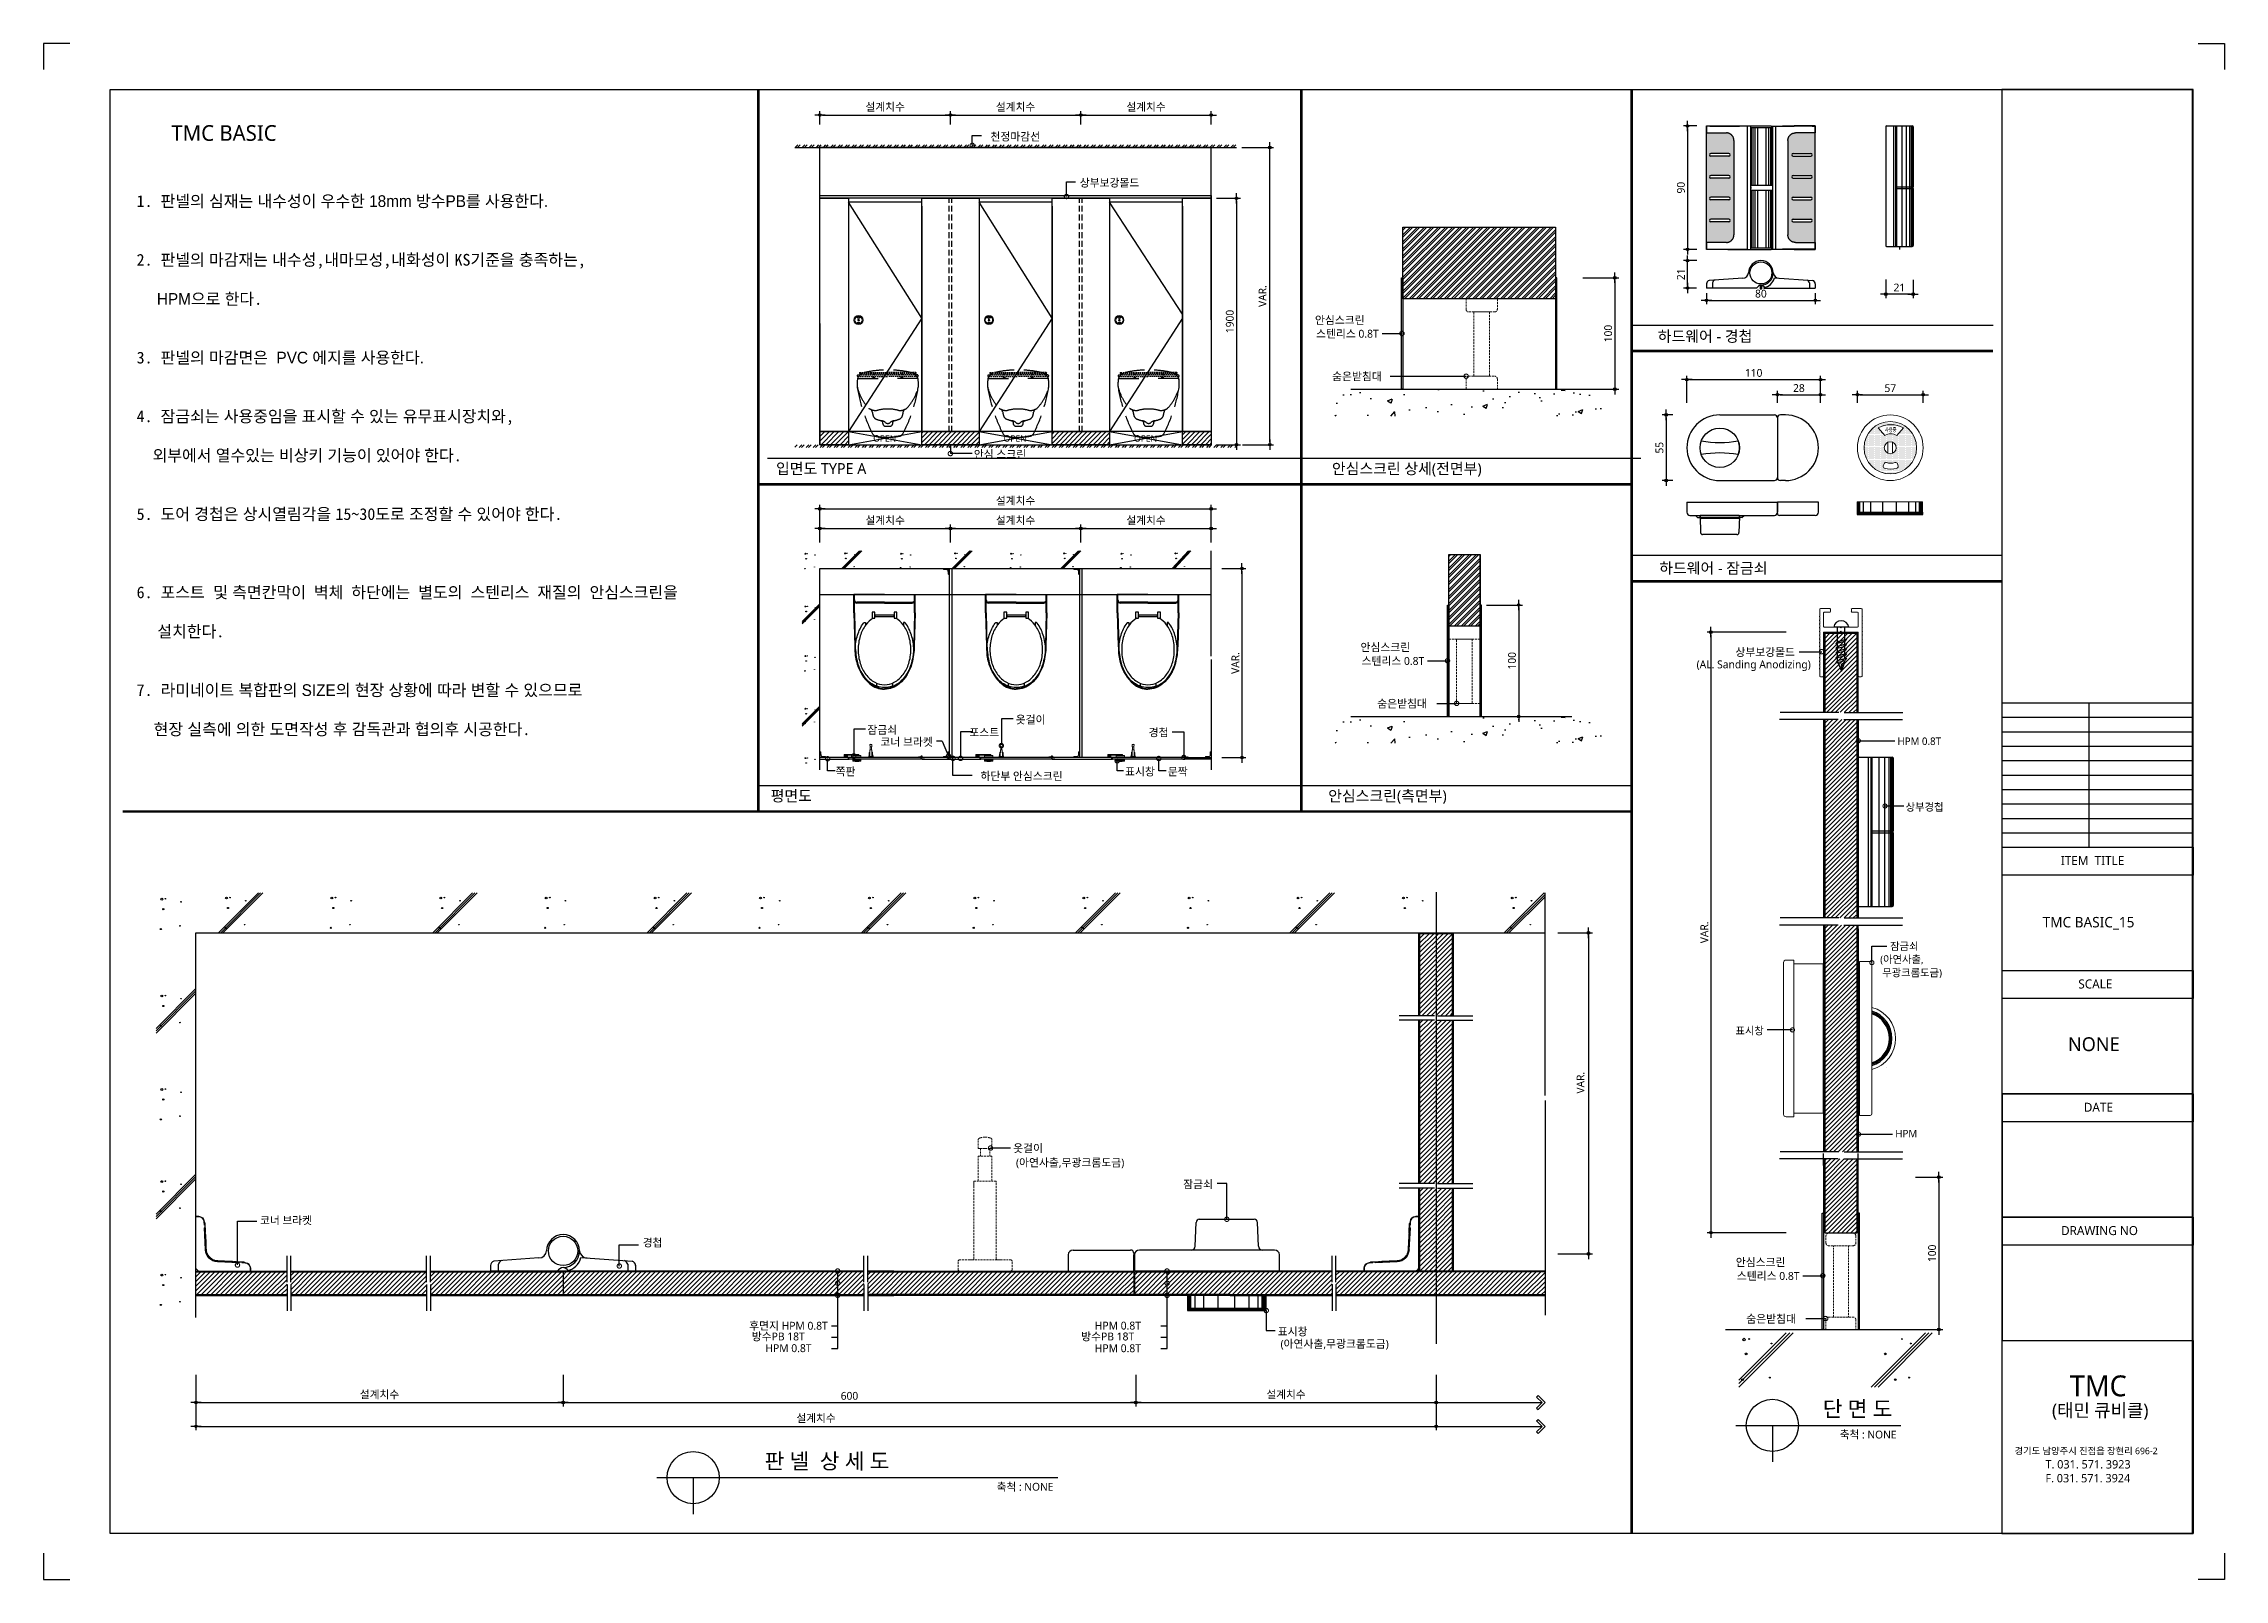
# Model space of a CAD drawing. Extents: x -256 to 8104, y -176 to 5714.
import ezdxf
from ezdxf.enums import TextEntityAlignment as Align

# ---------------------------------------------------------------- set-up
doc = ezdxf.new("R2010")
doc.units = 0
doc.header["$LTSCALE"] = 30
for name, pattern in [('CEN', [62, 60, -1, 0, -1]), ('HIDDEN', [0.375, 0.25, -0.125]), ('HIDDEN2', [4.7625, 3.175, -1.5875])]:
    doc.linetypes.add(name, pattern=pattern)
doc.layers.get('0').update_dxf_attribs({"linetype": 'CONTINUOUS'})
doc.layers.get('DEFPOINTS').update_dxf_attribs({"linetype": 'CONTINUOUS'})
for name, color, linetype in [('02---제품선', 4, 'CONTINUOUS'), ('0_toilet', 6, 'CONTINUOUS'), ('C', 2, 'CONTINUOUS'), ('curior-0Line', 252, 'CONTINUOUS'), ('DIM', 7, 'CONTINUOUS'), ('HAT', 8, 'CONTINUOUS'), ('HID', 9, 'HIDDEN'), ('jac text', 7, 'CONTINUOUS'), ('TIT', 3, 'CONTINUOUS'), ('경첩', 4, 'CONTINUOUS'), ('기타', 1, 'CONTINUOUS'), ('문자', 3, 'CONTINUOUS'), ('부자재', 4, 'CONTINUOUS'), ('상부보강몰드', 4, 'HIDDEN2'), ('옷걸이', 4, 'CONTINUOUS'), ('잠금쇠(회전형)', 4, 'CONTINUOUS'), ('중심선', 1, 'CEN'), ('치수', 1, 'CONTINUOUS'), ('판넬', 2, 'CONTINUOUS'), ('해치', 8, 'CONTINUOUS')]:
    doc.layers.add(name, color=color, linetype=linetype)
doc.styles.add('HDW', font='gulim.ttc')
doc.styles.add('돋움', font='malgun.ttf')
doc.dimstyles.new('10', dxfattribs={"dimscale": 10, "dimtxt": 3, "dimasz": 1, "dimexe": 1.5, "dimexo": 2, "dimgap": 1, "dimtad": 1, "dimdec": 0, "dimlunit": 6, "dimtxsty": '돋움', "dimblk": 'DIMDOT', "dimcen": -1, "dimdle": 1.5, "dimclrt": 3, "dimazin": 3, "dimtfac": 1, "dimtdec": 0, "dimtix": 1, "dimtmove": 2, "dimatfit": 3, "dimldrblk": 'DIMDOT', "dimarcsym": 0})
pattern_1 = [(45, (140955.914, 177.946), (-8.55643, 8.55643), [])]
pattern_2 = [(45, (140148.375, 66.368), (-8.980256, 8.980256), [])]
pattern_3 = [(45, (140151.98, 37.957), (-8.980256, 8.980256), [])]

# ---------------------------------------------------------------- blocks, each defined once
blk = doc.blocks.new('DIMDOT')
at = {"linetype": 'Continuous'}
blk.add_line((-2, 0), (2, 0), dxfattribs=at)
for radius in [0.5, 0.25]:
    blk.add_circle((0, 0), radius, dxfattribs=at)
blk = doc.blocks.new('*D395')
at = {"layer": 'DEFPOINTS', "color": 0}
for p in [(151693.7, 5653.9), (151193.7, 5597.6), (151693.7, 5597.6)]:
    blk.add_point(p, dxfattribs=at)
at = {"layer": 'DIM', "color": 0, "lineweight": -2, "ltscale": 10}
for p, q in [((151193.7, 5617.6), (151193.7, 5668.9)), ((151203.7, 5653.9), (151683.7, 5653.9)), ((151693.7, 5617.6), (151693.7, 5668.9))]:
    blk.add_line(p, q, dxfattribs=at)
at = {"layer": 'DIM', "color": 0, "lineweight": -2, "xscale": 10, "yscale": 10, "zscale": 10, "rotation": 180}
blk.add_blockref('DIMDOT', (151193.7, 5653.9), dxfattribs=at)
at = {"layer": 'DIM', "color": 0, "lineweight": -2, "xscale": 10, "yscale": 10, "zscale": 10}
blk.add_blockref('DIMDOT', (151693.7, 5653.9), dxfattribs=at)
at = {"layer": 'DIM', "color": 3, "insert": (151443.7, 5683.5), "char_height": 30, "attachment_point": 5, "style": '돋움'}
blk.add_mtext('설계치수', dxfattribs=at)
blk = doc.blocks.new('*D396')
at = {"layer": 'DEFPOINTS', "color": 0}
for p in [(152193.7, 5653.9), (151693.7, 5597.6), (152193.7, 5597.6)]:
    blk.add_point(p, dxfattribs=at)
at = {"layer": 'DIM', "color": 0, "lineweight": -2, "ltscale": 10}
for p, q in [((151693.7, 5617.6), (151693.7, 5668.9)), ((151703.7, 5653.9), (152183.7, 5653.9)), ((152193.7, 5617.6), (152193.7, 5668.9))]:
    blk.add_line(p, q, dxfattribs=at)
at = {"layer": 'DIM', "color": 0, "lineweight": -2, "xscale": 10, "yscale": 10, "zscale": 10, "rotation": 180}
blk.add_blockref('DIMDOT', (151693.7, 5653.9), dxfattribs=at)
at = {"layer": 'DIM', "color": 0, "lineweight": -2, "xscale": 10, "yscale": 10, "zscale": 10}
blk.add_blockref('DIMDOT', (152193.7, 5653.9), dxfattribs=at)
at = {"layer": 'DIM', "color": 3, "insert": (151943.7, 5683.5), "char_height": 30, "attachment_point": 5, "style": '돋움'}
blk.add_mtext('설계치수', dxfattribs=at)
blk = doc.blocks.new('*D397')
at = {"layer": 'DEFPOINTS', "color": 0}
for p in [(152693.7, 5653.9), (152193.7, 5597.6), (152693.7, 5597.6)]:
    blk.add_point(p, dxfattribs=at)
at = {"layer": 'DIM', "color": 0, "lineweight": -2, "ltscale": 10}
for p, q in [((152193.7, 5617.6), (152193.7, 5668.9)), ((152203.7, 5653.9), (152683.7, 5653.9)), ((152693.7, 5617.6), (152693.7, 5668.9))]:
    blk.add_line(p, q, dxfattribs=at)
at = {"layer": 'DIM', "color": 0, "lineweight": -2, "xscale": 10, "yscale": 10, "zscale": 10, "rotation": 180}
blk.add_blockref('DIMDOT', (152193.7, 5653.9), dxfattribs=at)
at = {"layer": 'DIM', "color": 0, "lineweight": -2, "xscale": 10, "yscale": 10, "zscale": 10}
blk.add_blockref('DIMDOT', (152693.7, 5653.9), dxfattribs=at)
at = {"layer": 'DIM', "color": 3, "insert": (152443.7, 5683.5), "char_height": 30, "attachment_point": 5, "style": '돋움'}
blk.add_mtext('설계치수', dxfattribs=at)
blk = doc.blocks.new('*D398')
at = {"layer": 'DEFPOINTS', "color": 0}
for p in [(152693.7, 5334.7), (152693.7, 4389.7), (152790.6, 4389.7)]:
    blk.add_point(p, dxfattribs=at)
at = {"layer": 'DIM', "color": 0, "lineweight": -2, "ltscale": 10}
for p, q in [((152713.7, 5334.7), (152805.6, 5334.7)), ((152790.6, 5324.7), (152790.6, 4399.7)), ((152713.7, 4389.7), (152805.6, 4389.7))]:
    blk.add_line(p, q, dxfattribs=at)
at = {"layer": 'DIM', "color": 0, "lineweight": -2, "xscale": 10, "yscale": 10, "zscale": 10}
for p, rotation in [((152790.6, 5334.7), 90), ((152790.6, 4389.7), 270)]:
    blk.add_blockref('DIMDOT', p, dxfattribs=dict(at, rotation=rotation))
at = {"layer": 'DIM', "color": 3, "insert": (152765, 4862.2), "char_height": 30, "attachment_point": 5, "rotation": 90, "style": '돋움'}
blk.add_mtext('1900', dxfattribs=at)
blk = doc.blocks.new('*D399')
at = {"layer": 'DEFPOINTS', "color": 0}
for p in [(152714.7, 3914.8), (152714.7, 3189.8), (152811.6, 3189.8)]:
    blk.add_point(p, dxfattribs=at)
at = {"layer": 'DIM', "color": 0, "lineweight": -2, "ltscale": 10}
for p, q in [((152734.7, 3914.8), (152826.6, 3914.8)), ((152811.6, 3904.8), (152811.6, 3199.8)), ((152734.7, 3189.8), (152826.6, 3189.8))]:
    blk.add_line(p, q, dxfattribs=at)
at = {"layer": 'DIM', "color": 0, "lineweight": -2, "xscale": 10, "yscale": 10, "zscale": 10}
for p, rotation in [((152811.6, 3914.8), 90), ((152811.6, 3189.8), 270)]:
    blk.add_blockref('DIMDOT', p, dxfattribs=dict(at, rotation=rotation))
at = {"layer": 'DIM', "color": 3, "insert": (152786.4, 3552.3), "char_height": 30, "attachment_point": 5, "rotation": 90, "style": '돋움'}
blk.add_mtext('VAR.', dxfattribs=at)
blk = doc.blocks.new('_DOTSMALL')
at = {"color": 0, "linetype": 'ByBlock', "const_width": 0.5}
blk.add_lwpolyline([(-0.0625, 0, 1), (0.0625, 0, 1)], format="xyb", close=True, dxfattribs=at)
blk = doc.blocks.new('A$C63EC304E')
at = {"layer": '치수', "color": 1, "xscale": 2.5, "yscale": 2.5, "zscale": 2.5, "rotation": 234.3098741996962}
blk.add_blockref('_DOTSMALL', (0.31, 0.31), dxfattribs=at)
blk = doc.blocks.new('A$C2BC9653E')
at = {"layer": '치수', "xscale": 0.3333333333333333, "yscale": 0.3333333333333333, "zscale": 0.3333333333333333}
blk.add_blockref('A$C63EC304E', (0, 0), dxfattribs=at)
blk = doc.blocks.new('A$C7FC71301')
at = {"layer": '치수', "rotation": 180}
blk.add_blockref('A$C2BC9653E', (0.21, 0.21), dxfattribs=at)
blk = doc.blocks.new('A$C4A20372B')
at = {"layer": '치수'}
blk.add_blockref('A$C7FC71301', (0, 0), dxfattribs=at)
blk = doc.blocks.new('A$C566469F5')
at = {"layer": '치수'}
blk.add_blockref('A$C4A20372B', (0, 0), dxfattribs=at)
blk = doc.blocks.new('A$C7E317CD4')
at = {"layer": '해치', "xscale": 2, "yscale": 2, "zscale": 2}
blk.add_blockref('A$C566469F5', (0, 0), dxfattribs=at)
blk = doc.blocks.new('A$C601D7F27')
at = {"layer": '치수'}
blk.add_blockref('A$C7E317CD4', (0, 0), dxfattribs=at)
blk = doc.blocks.new('A$C38802C08')
at = {"layer": '치수'}
blk.add_blockref('A$C601D7F27', (0, 0), dxfattribs=at)
blk = doc.blocks.new('*D400')
at = {"layer": 'DEFPOINTS', "color": 0}
for p in [(152693.7, 4068.3), (152193.7, 3995.2), (152693.7, 3995.2)]:
    blk.add_point(p, dxfattribs=at)
at = {"layer": 'DIM', "color": 0, "lineweight": -2, "ltscale": 10}
for p, q in [((152193.7, 4015.2), (152193.7, 4083.3)), ((152203.7, 4068.3), (152683.7, 4068.3)), ((152693.7, 4015.2), (152693.7, 4083.3))]:
    blk.add_line(p, q, dxfattribs=at)
at = {"layer": 'DIM', "color": 0, "lineweight": -2, "xscale": 10, "yscale": 10, "zscale": 10, "rotation": 180}
blk.add_blockref('DIMDOT', (152193.7, 4068.3), dxfattribs=at)
at = {"layer": 'DIM', "color": 0, "lineweight": -2, "xscale": 10, "yscale": 10, "zscale": 10}
blk.add_blockref('DIMDOT', (152693.7, 4068.3), dxfattribs=at)
at = {"layer": 'DIM', "color": 3, "insert": (152443.7, 4098), "char_height": 30, "attachment_point": 5, "style": '돋움'}
blk.add_mtext('설계치수', dxfattribs=at)
blk = doc.blocks.new('*D401')
at = {"layer": 'DEFPOINTS', "color": 0}
for p in [(152693.7, 4143.7), (151193.7, 3995.2), (152693.7, 3995.2)]:
    blk.add_point(p, dxfattribs=at)
at = {"layer": 'DIM', "color": 0, "lineweight": -2, "ltscale": 10}
for p, q in [((151193.7, 4015.2), (151193.7, 4158.7)), ((151203.7, 4143.7), (152683.7, 4143.7)), ((152693.7, 4015.2), (152693.7, 4158.7))]:
    blk.add_line(p, q, dxfattribs=at)
at = {"layer": 'DIM', "color": 0, "lineweight": -2, "xscale": 10, "yscale": 10, "zscale": 10, "rotation": 180}
blk.add_blockref('DIMDOT', (151193.7, 4143.7), dxfattribs=at)
at = {"layer": 'DIM', "color": 0, "lineweight": -2, "xscale": 10, "yscale": 10, "zscale": 10}
blk.add_blockref('DIMDOT', (152693.7, 4143.7), dxfattribs=at)
at = {"layer": 'DIM', "color": 3, "insert": (151943.7, 4173.3), "char_height": 30, "attachment_point": 5, "style": '돋움'}
blk.add_mtext('설계치수', dxfattribs=at)
blk = doc.blocks.new('*D402')
at = {"layer": 'DEFPOINTS', "color": 0}
for p in [(152193.7, 4068.3), (151693.7, 3995.2), (152193.7, 3995.2)]:
    blk.add_point(p, dxfattribs=at)
at = {"layer": 'DIM', "color": 0, "lineweight": -2, "ltscale": 10}
for p, q in [((151693.7, 4015.2), (151693.7, 4083.3)), ((151703.7, 4068.3), (152183.7, 4068.3)), ((152193.7, 4015.2), (152193.7, 4083.3))]:
    blk.add_line(p, q, dxfattribs=at)
at = {"layer": 'DIM', "color": 0, "lineweight": -2, "xscale": 10, "yscale": 10, "zscale": 10, "rotation": 180}
blk.add_blockref('DIMDOT', (151693.7, 4068.3), dxfattribs=at)
at = {"layer": 'DIM', "color": 0, "lineweight": -2, "xscale": 10, "yscale": 10, "zscale": 10}
blk.add_blockref('DIMDOT', (152193.7, 4068.3), dxfattribs=at)
at = {"layer": 'DIM', "color": 3, "insert": (151943.7, 4098), "char_height": 30, "attachment_point": 5, "style": '돋움'}
blk.add_mtext('설계치수', dxfattribs=at)
blk = doc.blocks.new('*D403')
at = {"layer": 'DEFPOINTS', "color": 0}
for p in [(151693.7, 4068.3), (151193.7, 3995.2), (151693.7, 3995.2)]:
    blk.add_point(p, dxfattribs=at)
at = {"layer": 'DIM', "color": 0, "lineweight": -2, "ltscale": 10}
for p, q in [((151193.7, 4015.2), (151193.7, 4083.3)), ((151203.7, 4068.3), (151683.7, 4068.3)), ((151693.7, 4015.2), (151693.7, 4083.3))]:
    blk.add_line(p, q, dxfattribs=at)
at = {"layer": 'DIM', "color": 0, "lineweight": -2, "xscale": 10, "yscale": 10, "zscale": 10, "rotation": 180}
blk.add_blockref('DIMDOT', (151193.7, 4068.3), dxfattribs=at)
at = {"layer": 'DIM', "color": 0, "lineweight": -2, "xscale": 10, "yscale": 10, "zscale": 10}
blk.add_blockref('DIMDOT', (151693.7, 4068.3), dxfattribs=at)
at = {"layer": 'DIM', "color": 3, "insert": (151443.7, 4098), "char_height": 30, "attachment_point": 5, "style": '돋움'}
blk.add_mtext('설계치수', dxfattribs=at)
blk = doc.blocks.new('*D404')
at = {"layer": 'DEFPOINTS', "color": 0}
for p in [(155029.1, 4639.2), (154517.1, 4530.6), (155029.1, 4530.6)]:
    blk.add_point(p, dxfattribs=at)
at = {"layer": 'DIM', "color": 0, "lineweight": -2, "ltscale": 10}
for p, q in [((154517.1, 4550.6), (154517.1, 4654.2)), ((154527.1, 4639.2), (155019.1, 4639.2)), ((155029.1, 4550.6), (155029.1, 4654.2))]:
    blk.add_line(p, q, dxfattribs=at)
at = {"layer": 'DIM', "color": 0, "lineweight": -2, "xscale": 10, "yscale": 10, "zscale": 10, "rotation": 180}
blk.add_blockref('DIMDOT', (154517.1, 4639.2), dxfattribs=at)
at = {"layer": 'DIM', "color": 0, "lineweight": -2, "xscale": 10, "yscale": 10, "zscale": 10}
blk.add_blockref('DIMDOT', (155029.1, 4639.2), dxfattribs=at)
at = {"layer": 'DIM', "color": 3, "insert": (154773.1, 4664.8), "char_height": 30, "attachment_point": 5, "style": '돋움'}
blk.add_mtext('110', dxfattribs=at)
blk = doc.blocks.new('*D405')
at = {"layer": 'DEFPOINTS', "color": 0}
for p in [(154864.1, 4530.6), (155029.1, 4581.3), (155029.1, 4530.6)]:
    blk.add_point(p, dxfattribs=at)
at = {"layer": 'DIM', "color": 0, "lineweight": -2, "ltscale": 10}
for p, q in [((154864.1, 4550.6), (154864.1, 4596.3)), ((154874.1, 4581.3), (155019.1, 4581.3)), ((155029.1, 4550.6), (155029.1, 4596.3))]:
    blk.add_line(p, q, dxfattribs=at)
at = {"layer": 'DIM', "color": 0, "lineweight": -2, "xscale": 10, "yscale": 10, "zscale": 10, "rotation": 180}
blk.add_blockref('DIMDOT', (154864.1, 4581.3), dxfattribs=at)
at = {"layer": 'DIM', "color": 0, "lineweight": -2, "xscale": 10, "yscale": 10, "zscale": 10}
blk.add_blockref('DIMDOT', (155029.1, 4581.3), dxfattribs=at)
at = {"layer": 'DIM', "color": 3, "insert": (154946.6, 4606.8), "char_height": 30, "attachment_point": 5, "style": '돋움'}
blk.add_mtext('28', dxfattribs=at)
blk = doc.blocks.new('*D406')
at = {"layer": 'DEFPOINTS', "color": 0}
for p in [(155170.9, 4530.6), (155422.9, 4581.3), (155422.9, 4530.6)]:
    blk.add_point(p, dxfattribs=at)
at = {"layer": 'DIM', "color": 0, "lineweight": -2, "ltscale": 10}
for p, q in [((155170.9, 4550.6), (155170.9, 4596.3)), ((155180.9, 4581.3), (155412.9, 4581.3)), ((155422.9, 4550.6), (155422.9, 4596.3))]:
    blk.add_line(p, q, dxfattribs=at)
at = {"layer": 'DIM', "color": 0, "lineweight": -2, "xscale": 10, "yscale": 10, "zscale": 10, "rotation": 180}
blk.add_blockref('DIMDOT', (155170.9, 4581.3), dxfattribs=at)
at = {"layer": 'DIM', "color": 0, "lineweight": -2, "xscale": 10, "yscale": 10, "zscale": 10}
blk.add_blockref('DIMDOT', (155422.9, 4581.3), dxfattribs=at)
at = {"layer": 'DIM', "color": 3, "insert": (155296.9, 4606.5), "char_height": 30, "attachment_point": 5, "style": '돋움'}
blk.add_mtext('57', dxfattribs=at)
blk = doc.blocks.new('*D407')
at = {"layer": 'DEFPOINTS', "color": 0}
for p in [(154574.8, 5612), (154519.8, 5138.9), (154574.8, 5138.9)]:
    blk.add_point(p, dxfattribs=at)
at = {"layer": 'DIM', "color": 0, "lineweight": -2, "ltscale": 10}
for p, q in [((154554.8, 5612), (154504.8, 5612)), ((154519.8, 5602), (154519.8, 5148.9)), ((154554.8, 5138.9), (154504.8, 5138.9))]:
    blk.add_line(p, q, dxfattribs=at)
at = {"layer": 'DIM', "color": 0, "lineweight": -2, "xscale": 10, "yscale": 10, "zscale": 10}
for p, rotation in [((154519.8, 5612), 90), ((154519.8, 5138.9), 270)]:
    blk.add_blockref('DIMDOT', p, dxfattribs=dict(at, rotation=rotation))
at = {"layer": 'DIM', "color": 3, "insert": (154494.3, 5375.4), "char_height": 30, "attachment_point": 5, "rotation": 90, "style": '돋움'}
blk.add_mtext('90', dxfattribs=at)
blk = doc.blocks.new('*D408')
at = {"layer": 'DEFPOINTS', "color": 0}
for p in [(154592.4, 4990.6), (155009.5, 4990.6), (155009.5, 4943.3)]:
    blk.add_point(p, dxfattribs=at)
at = {"layer": 'DIM', "color": 0, "lineweight": -2, "ltscale": 10}
for p, q in [((154592.4, 4970.6), (154592.4, 4928.3)), ((154602.4, 4943.3), (154999.5, 4943.3)), ((155009.5, 4970.6), (155009.5, 4928.3))]:
    blk.add_line(p, q, dxfattribs=at)
at = {"layer": 'DIM', "color": 0, "lineweight": -2, "xscale": 10, "yscale": 10, "zscale": 10, "rotation": 180}
blk.add_blockref('DIMDOT', (154592.4, 4943.3), dxfattribs=at)
at = {"layer": 'DIM', "color": 0, "lineweight": -2, "xscale": 10, "yscale": 10, "zscale": 10}
blk.add_blockref('DIMDOT', (155009.5, 4943.3), dxfattribs=at)
at = {"layer": 'DIM', "color": 3, "insert": (154800.9, 4968.8), "char_height": 30, "attachment_point": 5, "style": '돋움'}
blk.add_mtext('80', dxfattribs=at)
blk = doc.blocks.new('*D409')
at = {"layer": 'DEFPOINTS', "color": 0}
for p in [(154519.8, 5095.6), (154574.8, 5095.6), (154574.1, 4990.6)]:
    blk.add_point(p, dxfattribs=at)
at = {"layer": 'DIM', "color": 0, "lineweight": -2, "ltscale": 10}
for p, q in [((154554.8, 5095.6), (154504.8, 5095.6)), ((154519.8, 5000.6), (154519.8, 5085.6)), ((154554.1, 4990.6), (154504.8, 4990.6))]:
    blk.add_line(p, q, dxfattribs=at)
at = {"layer": 'DIM', "color": 0, "lineweight": -2, "xscale": 10, "yscale": 10, "zscale": 10}
for p, rotation in [((154519.8, 5095.6), 90), ((154519.8, 4990.6), 270)]:
    blk.add_blockref('DIMDOT', p, dxfattribs=dict(at, rotation=rotation))
at = {"layer": 'DIM', "color": 3, "insert": (154494.4, 5043.1), "char_height": 30, "attachment_point": 5, "rotation": 90, "style": '돋움'}
blk.add_mtext('21', dxfattribs=at)
blk = doc.blocks.new('*D410')
at = {"layer": 'DEFPOINTS', "color": 0}
for p in [(155279.3, 5042.8), (155384.3, 5042.1), (155279.3, 4967.1)]:
    blk.add_point(p, dxfattribs=at)
at = {"layer": 'DIM', "color": 0, "lineweight": -2, "ltscale": 10}
for p, q in [((155279.3, 5022.8), (155279.3, 4952.1)), ((155384.3, 5022.1), (155384.3, 4952.1)), ((155374.3, 4967.1), (155289.3, 4967.1))]:
    blk.add_line(p, q, dxfattribs=at)
at = {"layer": 'DIM', "color": 0, "lineweight": -2, "xscale": 10, "yscale": 10, "zscale": 10, "rotation": 180}
blk.add_blockref('DIMDOT', (155279.3, 4967.1), dxfattribs=at)
at = {"layer": 'DIM', "color": 0, "lineweight": -2, "xscale": 10, "yscale": 10, "zscale": 10}
blk.add_blockref('DIMDOT', (155384.3, 4967.1), dxfattribs=at)
at = {"layer": 'DIM', "color": 3, "insert": (155331.8, 4992.5), "char_height": 30, "attachment_point": 5, "style": '돋움'}
blk.add_mtext('21', dxfattribs=at)
blk = doc.blocks.new('A$C10E41893')
at = {"layer": '부자재'}
for p, q in [((6, 0), (6, 196)), ((123, 196), (6, 196)), ((123, 192), (6, 192)), ((55, 0), (55, 177)), ((61, 0), (61, 177)), ((6, 0), (6, -196)), ((55, 0), (55, -177)), ((61, 0), (61, -177)), ((123, -192), (6, -192)), ((123, -196), (6, -196))]:
    blk.add_line(p, q, dxfattribs=at)
for points in [[(123, 196, -0.012538), (123, 196), (335, 190, -0.055395), (445, 175, -0.154276), (577, 93, -0.179504), (612, 0, -0.179504)], [(123, 192, -0.012538), (123, 192), (335, 187, -0.055395), (444, 172, -0.154276), (574, 91, -0.179504), (608, 0, -0.179504)], [(157, -72, 0.089162), (200, -119, 0.085733), (270, -155, 0.075373), (359, -168, 0.075373), (447, -155, 0.085733), (517, -119, 0.106084), (567, -62, 0.126931), (583, 0, 0.126931), (567, 62, 0.106084), (517, 119, 0.085733), (447, 155, 0.075373), (359, 168, 0.075373), (270, 155, 0.085733), (200, 119, 0.089162), (157, 72)], [(572, 51), (589, 51), (589, 60, 0.021185), (583, 71, 0.106084), (528, 134, 0.085733), (453, 172, 0.075373), (359, 187, 0.075373), (265, 172, 0.085733), (189, 134, 0.007337), (184, 130), (184, 122), (205, 122)], [(123, -196, 0.012538), (123, -196), (335, -190, 0.055395), (445, -175, 0.154276), (577, -93, 0.179504), (612, 0, 0.179504)], [(123, -192, 0.012538), (123, -192), (335, -187, 0.055395), (444, -172, 0.154276), (574, -91, 0.179504), (608, 0, 0.179504)], [(589, -51, 0.090214), (598, 0, 0.090214), (589, 51, 0.106084)], [(572, -51), (589, -51), (589, -60, -0.021185), (583, -71, -0.106084), (528, -134, -0.085733), (453, -172, -0.075373), (359, -187, -0.075373), (265, -172, -0.085733), (189, -134, -0.007337), (184, -130), (184, -122), (205, -122)]]:
    blk.add_lwpolyline(points, format="xyb", dxfattribs=at)
blk.add_lwpolyline([(138, -61), (119, -61), (119, -79), (157, -79), (157, -61), (138, -61), (147, -61), (147, 61), (138, 61), (157, 61), (157, 79), (119, 79), (119, 61), (138, 61), (138, -61), (119, -61)], dxfattribs=at)
for centre, start, end in [((40, 177), 0, 90), ((46, 177), 0, 90), ((40, -177), 270, 0), ((46, -177), 270, 0)]:
    blk.add_arc(centre, 15, start, end, dxfattribs=at)
blk = doc.blocks.new('A$C460A2A32')
at = {"color": 0}
for p, q in [((3, 20), (0, 16)), ((3, 20), (9, 20)), ((4, 10), (162, 10)), ((9, 20), (162, 20)), ((13, 32), (11, 30)), ((13, 32), (162, 32)), ((13, 27), (162, 27)), ((312, 32), (162, 32)), ((312, 27), (162, 27)), ((316, 20), (162, 20)), ((321, 10), (162, 10)), ((312, 32), (313, 30)), ((322, 20), (316, 20)), ((322, 20), (324, 16))]:
    blk.add_line(p, q, dxfattribs=at)
for centre, radius, start, end in [((4, 14), 4, 150.0107, 270), ((13, 29), 2, 135, 270), ((109, 28), 26, 182.6717, 198.4118), ((109, 10), 26, 180, 202.6199), ((107, 28), 23, 183.0205, 200.9186), ((107, 10), 23, 180, 205.7715), ((69, 10), 23, 334.2285, 0), ((69, 28), 23, 339.0814, 356.9795), ((67, 10), 26, 337.3801, 0), ((67, 28), 26, 341.5882, 357.3283), ((257, 10), 26, 180, 202.6199), ((257, 28), 26, 182.6717, 198.4118), ((256, 28), 23, 183.0205, 200.9186), ((256, 10), 23, 180, 205.7715), ((217, 10), 23, 334.2285, 0), ((217, 28), 23, 339.0814, 356.9795), ((216, 28), 26, 341.5882, 357.3283), ((216, 10), 26, 337.3801, 0), ((312, 29), 2, 270, 45), ((321, 14), 4, 270, 29.9893)]:
    blk.add_arc(centre, radius, start, end, dxfattribs=at)
blk = doc.blocks.new('*D411')
at = {"layer": 'DEFPOINTS', "color": 0}
for p in [(154482.8, 4504.1), (154437.2, 4252.1), (154482.8, 4252.1)]:
    blk.add_point(p, dxfattribs=at)
at = {"layer": 'DIM', "color": 0, "lineweight": -2, "ltscale": 10}
for p, q in [((154462.8, 4504.1), (154422.2, 4504.1)), ((154437.2, 4494.1), (154437.2, 4262.1)), ((154462.8, 4252.1), (154422.2, 4252.1))]:
    blk.add_line(p, q, dxfattribs=at)
at = {"layer": 'DIM', "color": 0, "lineweight": -2, "xscale": 10, "yscale": 10, "zscale": 10}
for p, rotation in [((154437.2, 4504.1), 90), ((154437.2, 4252.1), 270)]:
    blk.add_blockref('DIMDOT', p, dxfattribs=dict(at, rotation=rotation))
at = {"layer": 'DIM', "color": 3, "insert": (154411.9, 4378.1), "char_height": 30, "attachment_point": 5, "rotation": 90, "style": '돋움'}
blk.add_mtext('55', dxfattribs=at)
blk = doc.blocks.new('*D412')
at = {"layer": 'DEFPOINTS', "color": 0}
for p in [(154918.1, 3671), (154609.4, 1367.7), (154918.1, 1367.7)]:
    blk.add_point(p, dxfattribs=at)
at = {"layer": 'DIM', "color": 0, "lineweight": -2, "ltscale": 10}
for p, q in [((154898.1, 3671), (154594.4, 3671)), ((154609.4, 3661), (154609.4, 1377.7)), ((154898.1, 1367.7), (154594.4, 1367.7))]:
    blk.add_line(p, q, dxfattribs=at)
at = {"layer": 'DIM', "color": 0, "lineweight": -2, "xscale": 10, "yscale": 10, "zscale": 10}
for p, rotation in [((154609.4, 3671), 90), ((154609.4, 1367.7), 270)]:
    blk.add_blockref('DIMDOT', p, dxfattribs=dict(at, rotation=rotation))
at = {"layer": 'DIM', "color": 3, "insert": (154584.1, 2519.4), "char_height": 30, "attachment_point": 5, "rotation": 90, "style": '돋움'}
blk.add_mtext('VAR.', dxfattribs=at)
blk = doc.blocks.new('A$C13EB2441')
for p, q in [((0.84, 7.37), (0.84, 14.11)), ((0.84, 6.74), (0.84, 0))]:
    blk.add_line(p, q)
blk = doc.blocks.new('*D413')
at = {"layer": 'DEFPOINTS', "color": 0}
for p in [(155373.8, 1580.5), (155382.9, 996.2), (155482.8, 996.2)]:
    blk.add_point(p, dxfattribs=at)
at = {"layer": 'DIM', "color": 0, "lineweight": -2, "ltscale": 10}
for p, q in [((155393.8, 1580.5), (155497.8, 1580.5)), ((155482.8, 1570.5), (155482.8, 1006.2)), ((155402.9, 996.2), (155497.8, 996.2))]:
    blk.add_line(p, q, dxfattribs=at)
at = {"layer": 'DIM', "color": 0, "lineweight": -2, "xscale": 10, "yscale": 10, "zscale": 10}
for p, rotation in [((155482.8, 1580.5), 90), ((155482.8, 996.2), 270)]:
    blk.add_blockref('DIMDOT', p, dxfattribs=dict(at, rotation=rotation))
at = {"layer": 'DIM', "color": 3, "insert": (155457.2, 1288.4), "char_height": 30, "attachment_point": 5, "rotation": 90, "style": '돋움'}
blk.add_mtext('100', dxfattribs=at)
blk = doc.blocks.new('*D414')
at = {"layer": 'DEFPOINTS', "color": 0}
for p in [(152790.6, 5529.5), (152918, 5529.5), (152793.1, 4389.7)]:
    blk.add_point(p, dxfattribs=at)
at = {"layer": 'DIM', "color": 0, "lineweight": -2, "ltscale": 10}
for p, q in [((152810.6, 5529.5), (152933, 5529.5)), ((152918, 4399.7), (152918, 5519.5)), ((152813.1, 4389.7), (152933, 4389.7))]:
    blk.add_line(p, q, dxfattribs=at)
at = {"layer": 'DIM', "color": 0, "lineweight": -2, "xscale": 10, "yscale": 10, "zscale": 10}
for p, rotation in [((152918, 5529.5), 90), ((152918, 4389.7), 270)]:
    blk.add_blockref('DIMDOT', p, dxfattribs=dict(at, rotation=rotation))
at = {"layer": 'DIM', "color": 3, "insert": (152890.7, 4959.6), "char_height": 30, "attachment_point": 5, "rotation": 90, "style": '돋움'}
blk.add_mtext('VAR.', dxfattribs=at)
blk = doc.blocks.new('*D415')
at = {"layer": 'DEFPOINTS', "color": 0}
for p in [(148801.8, 841.9), (150208.9, 841.9), (150208.9, 716.2)]:
    blk.add_point(p, dxfattribs=at)
at = {"layer": 'DIM', "color": 0, "lineweight": -2, "ltscale": 10}
for p, q in [((148801.8, 821.9), (148801.8, 701.2)), ((150208.9, 821.9), (150208.9, 701.2)), ((148811.8, 716.2), (150198.9, 716.2))]:
    blk.add_line(p, q, dxfattribs=at)
at = {"layer": 'DIM', "color": 0, "lineweight": -2, "xscale": 10, "yscale": 10, "zscale": 10, "rotation": 180}
blk.add_blockref('DIMDOT', (148801.8, 716.2), dxfattribs=at)
at = {"layer": 'DIM', "color": 0, "lineweight": -2, "xscale": 10, "yscale": 10, "zscale": 10}
blk.add_blockref('DIMDOT', (150208.9, 716.2), dxfattribs=at)
at = {"layer": 'DIM', "color": 3, "insert": (149505.3, 745.8), "char_height": 30, "attachment_point": 5, "style": '돋움'}
blk.add_mtext('설계치수', dxfattribs=at)
blk = doc.blocks.new('*D416')
at = {"layer": 'DEFPOINTS', "color": 0}
for p in [(148801.8, 841.9), (153555.7, 841.9), (153555.7, 624.7)]:
    blk.add_point(p, dxfattribs=at)
at = {"layer": 'DIM', "color": 0, "lineweight": -2, "ltscale": 10}
for p, q in [((148801.8, 821.9), (148801.8, 609.7)), ((153555.7, 821.9), (153555.7, 609.7)), ((148811.8, 624.7), (153545.7, 624.7))]:
    blk.add_line(p, q, dxfattribs=at)
at = {"layer": 'DIM', "color": 0, "lineweight": -2, "xscale": 10, "yscale": 10, "zscale": 10, "rotation": 180}
blk.add_blockref('DIMDOT', (148801.8, 624.7), dxfattribs=at)
at = {"layer": 'DIM', "color": 0, "lineweight": -2, "xscale": 10, "yscale": 10, "zscale": 10}
blk.add_blockref('DIMDOT', (153555.7, 624.7), dxfattribs=at)
at = {"layer": 'DIM', "color": 3, "insert": (151178.7, 654.4), "char_height": 30, "attachment_point": 5, "style": '돋움'}
blk.add_mtext('설계치수', dxfattribs=at)
blk = doc.blocks.new('*D417')
at = {"layer": 'DEFPOINTS', "color": 0}
for p in [(152404.8, 841.9), (153555.7, 841.9), (153555.7, 716.2)]:
    blk.add_point(p, dxfattribs=at)
at = {"layer": 'DIM', "color": 0, "lineweight": -2, "ltscale": 10}
for p, q in [((152404.8, 821.9), (152404.8, 701.2)), ((153555.7, 821.9), (153555.7, 701.2)), ((152414.8, 716.2), (153545.7, 716.2))]:
    blk.add_line(p, q, dxfattribs=at)
at = {"layer": 'DIM', "color": 0, "lineweight": -2, "xscale": 10, "yscale": 10, "zscale": 10, "rotation": 180}
blk.add_blockref('DIMDOT', (152404.8, 716.2), dxfattribs=at)
at = {"layer": 'DIM', "color": 0, "lineweight": -2, "xscale": 10, "yscale": 10, "zscale": 10}
blk.add_blockref('DIMDOT', (153555.7, 716.2), dxfattribs=at)
at = {"layer": 'DIM', "color": 3, "insert": (152980.3, 745.8), "char_height": 30, "attachment_point": 5, "style": '돋움'}
blk.add_mtext('설계치수', dxfattribs=at)
blk = doc.blocks.new('*D418')
at = {"layer": 'DEFPOINTS', "color": 0}
for p in [(150208.9, 841.9), (152404.8, 841.9), (152404.8, 716.2)]:
    blk.add_point(p, dxfattribs=at)
at = {"layer": 'DIM', "color": 0, "lineweight": -2, "ltscale": 10}
for p, q in [((150208.9, 821.9), (150208.9, 701.2)), ((152404.8, 821.9), (152404.8, 701.2)), ((150218.9, 716.2), (152394.8, 716.2))]:
    blk.add_line(p, q, dxfattribs=at)
at = {"layer": 'DIM', "color": 0, "lineweight": -2, "xscale": 10, "yscale": 10, "zscale": 10, "rotation": 180}
blk.add_blockref('DIMDOT', (150208.9, 716.2), dxfattribs=at)
at = {"layer": 'DIM', "color": 0, "lineweight": -2, "xscale": 10, "yscale": 10, "zscale": 10}
blk.add_blockref('DIMDOT', (152404.8, 716.2), dxfattribs=at)
at = {"layer": 'DIM', "color": 3, "insert": (151306.9, 741.7), "char_height": 30, "attachment_point": 5, "style": '돋움'}
blk.add_mtext('600', dxfattribs=at)
blk = doc.blocks.new('A$C06B31977')
for p, q in [((1.26, 11.06), (1.26, 21.17)), ((1.26, 10.11), (1.26, 0))]:
    blk.add_line(p, q)
blk = doc.blocks.new('*D419')
at = {"layer": 'DEFPOINTS', "color": 0}
for p in [(154002.5, 2517.5), (154002.5, 1286.2), (154140.3, 1286.2)]:
    blk.add_point(p, dxfattribs=at)
at = {"layer": 'DIM', "color": 0, "lineweight": -2, "ltscale": 10}
for p, q in [((154022.5, 2517.5), (154155.3, 2517.5)), ((154140.3, 2507.5), (154140.3, 1296.2)), ((154022.5, 1286.2), (154155.3, 1286.2))]:
    blk.add_line(p, q, dxfattribs=at)
at = {"layer": 'DIM', "color": 0, "lineweight": -2, "xscale": 10, "yscale": 10, "zscale": 10}
for p, rotation in [((154140.3, 2517.5), 90), ((154140.3, 1286.2), 270)]:
    blk.add_blockref('DIMDOT', p, dxfattribs=dict(at, rotation=rotation))
at = {"layer": 'DIM', "color": 3, "insert": (154109.6, 1942.8), "char_height": 30, "attachment_point": 5, "rotation": 90, "style": '돋움'}
blk.add_mtext('VAR.', dxfattribs=at)
blk = doc.blocks.new('*D420')
at = {"layer": 'DEFPOINTS', "color": 0}
for p in [(153729.4, 3774.8), (153729.4, 3347.4), (153872.3, 3347.4)]:
    blk.add_point(p, dxfattribs=at)
at = {"layer": 'DIM', "color": 0, "lineweight": -2, "ltscale": 10}
for p, q in [((153749.4, 3774.8), (153887.3, 3774.8)), ((153872.3, 3764.8), (153872.3, 3357.4)), ((153749.4, 3347.4), (153887.3, 3347.4))]:
    blk.add_line(p, q, dxfattribs=at)
at = {"layer": 'DIM', "color": 0, "lineweight": -2, "xscale": 10, "yscale": 10, "zscale": 10}
for p, rotation in [((153872.3, 3774.8), 90), ((153872.3, 3347.4), 270)]:
    blk.add_blockref('DIMDOT', p, dxfattribs=dict(at, rotation=rotation))
at = {"layer": 'DIM', "color": 3, "insert": (153846.7, 3561.1), "char_height": 30, "attachment_point": 5, "rotation": 90, "style": '돋움'}
blk.add_mtext('100', dxfattribs=at)
blk = doc.blocks.new('*D421')
at = {"layer": 'DEFPOINTS', "color": 0}
for p in [(154098.1, 5029.8), (154098.1, 4602.3), (154241, 4602.3)]:
    blk.add_point(p, dxfattribs=at)
at = {"layer": 'DIM', "color": 0, "lineweight": -2, "ltscale": 10}
for p, q in [((154118.1, 5029.8), (154256, 5029.8)), ((154241, 5019.8), (154241, 4612.3)), ((154118.1, 4602.3), (154256, 4602.3))]:
    blk.add_line(p, q, dxfattribs=at)
at = {"layer": 'DIM', "color": 0, "lineweight": -2, "xscale": 10, "yscale": 10, "zscale": 10}
for p, rotation in [((154241, 5029.8), 90), ((154241, 4602.3), 270)]:
    blk.add_blockref('DIMDOT', p, dxfattribs=dict(at, rotation=rotation))
at = {"layer": 'DIM', "color": 3, "insert": (154215.4, 4816), "char_height": 30, "attachment_point": 5, "rotation": 90, "style": '돋움'}
blk.add_mtext('100', dxfattribs=at)
blk = doc.blocks.new('BASIC_15', base_point=(148473.5, 213.7))
h = blk.add_hatch()
h.set_pattern_fill('ANSI31', color=2, style=0)
h.set_pattern_definition([(45, (151709.89, 1810.6277), (-2.245064, 2.245064), [])])
h.paths.add_polyline_path([(153604.4, 3774.8), (153599.4, 3774.8), (153599.4, 3563.2, -1), (153599.4, 3559), (153599.4, 3347.4), (153604.4, 3347.4)])
h.paths.add_polyline_path([(153729.4, 3559, -1), (153729.4, 3563.2), (153729.4, 3774.8), (153724.4, 3774.8), (153724.4, 3347.4), (153729.4, 3347.4)])
at = {"layer": 'HAT'}
h = blk.add_hatch(dxfattribs=at)
h.set_pattern_fill('ANSI32', color=256, scale=2, style=0)
h.set_pattern_definition([(45, (139857.61, -103.52), (-13.470384, 13.470384), []), (45, (139866.59, -103.52), (-13.470384, 13.470384), [])])
h.paths.add_polyline_path([(151097, 5539.5), (152790.6, 5539.5), (152790.6, 5529.5), (151097, 5529.5)])
h = blk.add_hatch(dxfattribs=at)
h.set_pattern_fill('ANSI32', color=256, scale=2, style=0)
h.set_pattern_definition([(45, (140171.724, -29.362), (-13.470384, 13.470384), []), (45, (140180.704, -29.362), (-13.470384, 13.470384), [])])
h.paths.add_polyline_path([(153428.6, 5223.6), (154014, 5223.6), (154014, 4948.9), (153428.6, 4948.9)])
h = blk.add_hatch(dxfattribs=at)
h.set_pattern_fill('ANSI32', color=256, scale=2, style=0)
h.set_pattern_definition([(45, (139857.61, 78.46), (-13.470384, 13.470384), []), (45, (139866.59, 78.46), (-13.470384, 13.470384), [])])
h.paths.add_polyline_path([(151097, 4379.2), (152790.6, 4379.2), (152790.6, 4389.2), (151097, 4389.2)])
h = blk.add_hatch(dxfattribs=at)
h.set_pattern_fill('ANSI32', color=256, scale=2, style=0)
h.set_pattern_definition([(45, (148523.04, -29.362), (-13.470384, 13.470384), []), (45, (148532.021, -29.362), (-13.470384, 13.470384), [])])
h.paths.add_polyline_path([(153724.4, 3968.6), (153604.4, 3968.6), (153604.4, 3694), (153724.4, 3694), (153724.4, 3774.8)])
at = {"layer": 'HAT', "transparency": 33554687}
h = blk.add_hatch(dxfattribs=at)
h.set_pattern_fill('ANSI31', color=256, scale=3.811219)
h.set_pattern_definition(pattern_1)
h.paths.add_polyline_path([(155099.4, 3363.3), (155120.5, 3363.3), (155169.5, 3363.3), (155169.5, 3666.3), (155045.6, 3666.3), (155045.6, 3363.3)])
at = {"layer": 'HAT'}
h = blk.add_hatch(dxfattribs=at)
h.set_pattern_fill('ANSI31', color=256, scale=3.811219, style=0)
h.set_pattern_definition(pattern_1)
edge = h.paths.add_edge_path()
edge.add_line((155169.5, 3289.2), (155112.9, 3289.2))
edge.add_arc((155110.9, 3289.2), 1.99, -54.30987, 0, ccw=False)
edge.add_arc((155110.9, 3289.2), 1.99, 125.69013, 305.69013, ccw=False)
edge.add_arc((155110.9, 3289.2), 1.99, 0, 125.69013, ccw=False)
edge.add_line((155112.9, 3289.2), (155169.5, 3289.2))
edge.add_line((155169.5, 3289.2), (155169.5, 3335.7))
edge.add_line((155169.5, 3335.7), (155159.7, 3335.7))
edge.add_spline(control_points=[(155157, 3328.2), (155157.9, 3330.7), (155158.8, 3333.2), (155159.7, 3335.7)], knot_values=[0, 0, 0, 0, 0.152076, 0.152076, 0.152076, 0.152076], degree=3, periodic=0)
edge.add_line((155159.7, 3335.7), (155107.5, 3335.7))
edge.add_line((155107.5, 3335.7), (155107.5, 2574.8))
edge.add_line((155107.5, 2574.8), (155161.6, 2574.8))
edge.add_spline(control_points=[(155161.6, 2574.8), (155164.6, 2583.1), (155167.5, 2590.6), (155169.5, 2594.2)], knot_values=[0.152076, 0.152076, 0.152076, 0.152076, 0.673721, 0.673721, 0.673721, 0.673721], degree=3, periodic=0)
edge.add_spline(control_points=[(155171.8, 2574.8), (155172.3, 2584.4), (155173.3, 2598.9), (155170.5, 2596.1), (155169.5, 2594.2)], knot_values=[0.673721, 0.673721, 0.673721, 0.673721, 1.332503, 1.60798, 1.60798, 1.60798, 1.60798], degree=3, periodic=0)
edge.add_line((155169.5, 2594.2), (155169.5, 3289.2))
h.paths.add_polyline_path([(155107.5, 3335.7), (155045.6, 3335.7), (155045.6, 2574.8), (155107.5, 2574.8)])
h = blk.add_hatch(dxfattribs=at)
h.set_pattern_fill('ANSI31', color=256, scale=3.811219, style=0)
h.set_pattern_definition(pattern_1)
h.paths.add_polyline_path([(155107.5, 2112.2), (155045.6, 2112.2), (155045.6, 1678.2), (155107.5, 1678.2), (155107.5, 1782.5, -0.567825), (155107.5, 1785.9)])
h.paths.add_polyline_path([(155169.5, 2112.2), (155107.5, 2112.2), (155107.5, 1785.9, -0.582142), (155110.5, 1784.2), (155169.5, 1784.2)])
edge = h.paths.add_edge_path()
edge.add_line((155169.5, 1784.2), (155110.5, 1784.2))
edge.add_arc((155108.6, 1784.2), 1.99, -54.30987, 0, ccw=False)
edge.add_arc((155108.6, 1784.2), 1.99, 239.17799, 305.69013, ccw=False)
edge.add_line((155107.5, 1782.5), (155107.5, 1678.2))
edge.add_line((155107.5, 1678.2), (155161.6, 1678.2))
edge.add_spline(control_points=[(155161.6, 1678.2), (155164.6, 1686.5), (155167.5, 1694), (155169.5, 1697.6)], knot_values=[0.152076, 0.152076, 0.152076, 0.152076, 0.673721, 0.673721, 0.673721, 0.673721], degree=3, periodic=0)
edge.add_line((155169.5, 1697.6), (155169.5, 1784.2))
h.paths.add_polyline_path([(155107.5, 2547.2), (155045.6, 2547.2), (155045.6, 2112.2), (155107.5, 2112.2)])
edge = h.paths.add_edge_path()
edge.add_line((155169.5, 2547.2), (155159.7, 2547.2))
edge.add_spline(control_points=[(155157, 2539.7), (155157.9, 2542.2), (155158.8, 2544.7), (155159.7, 2547.2)], knot_values=[0, 0, 0, 0, 0.152076, 0.152076, 0.152076, 0.152076], degree=3, periodic=0)
edge.add_line((155159.7, 2547.2), (155107.5, 2547.2))
edge.add_line((155107.5, 2547.2), (155107.5, 2112.2))
edge.add_line((155107.5, 2112.2), (155169.5, 2112.2))
edge.add_line((155169.5, 2112.2), (155169.5, 2547.2))
at = {"layer": 'HAT', "transparency": 33554687}
h = blk.add_hatch(dxfattribs=at)
h.set_pattern_fill('ANSI31', color=256, scale=3.811219, style=0)
h.set_pattern_definition(pattern_1)
h.paths.add_polyline_path([(155097.5, 1650.5), (155045.6, 1650.5), (155045.6, 1367.7), (155107.5, 1367.7), (155107.5, 1650.5)])
h.paths.add_polyline_path([(155169.5, 1650.5), (155118.6, 1650.5), (155107.5, 1650.5), (155107.5, 1367.7), (155169.5, 1367.7)])
at = {"layer": '해치'}
h = blk.add_hatch(dxfattribs=at)
h.set_pattern_fill('DOTS', color=256, scale=2.628474)
h.set_pattern_definition([(0, (151630.654, 5946.9984), (2.086351, 4.172702), [0, -4.172702])])
edge = h.paths.add_edge_path()
edge.add_line((154592.9, 5165.4), (154592.9, 5165.4))
edge.add_spline(control_points=[(154592.9, 5165.4), (154593.1, 5165.4), (154604.7, 5165.4)], knot_values=[-0.724312, -0.724312, -0.724312, 0.724312, 0.724312, 0.724312], weights=[1, 0.748956, 1], degree=2, periodic=0)
edge.add_line((154604.7, 5165.4), (154668.6, 5165.4))
edge.add_spline(control_points=[(154668.6, 5165.4), (154697.5, 5165.4), (154697.5, 5194.3)], knot_values=[-1.570796, -1.570796, -1.570796, 0, 0, 0], weights=[1, 0.707107, 1], degree=2, periodic=0)
edge.add_line((154697.5, 5194.3), (154697.5, 5556.5))
edge.add_spline(control_points=[(154697.5, 5556.5), (154697.5, 5585.4), (154668.6, 5585.4)], knot_values=[0, 0, 0, 1.570796, 1.570796, 1.570796], weights=[1, 0.707107, 1], degree=2, periodic=0)
edge.add_line((154668.6, 5585.4), (154604.7, 5585.4))
edge.add_spline(control_points=[(154604.7, 5585.4), (154593.1, 5585.4), (154592.9, 5585.4)], knot_values=[-0.724312, -0.724312, -0.724312, 0.724312, 0.724312, 0.724312], weights=[1, 0.748956, 1], degree=2, periodic=0)
edge.add_line((154592.9, 5585.4), (154592.9, 5165.4))
h.paths.add_polyline_path([(154677.8, 5506.7, -0.414214), (154683, 5501.4, -0.414214), (154677.8, 5496.2), (154609.4, 5496.2, -0.414214), (154604.2, 5501.4, -0.414214), (154609.4, 5506.7)], flags=16)
h.paths.add_polyline_path([(154677.8, 5422.7, -0.414214), (154683, 5417.4, -0.414214), (154677.8, 5412.2), (154609.4, 5412.2, -0.414214), (154604.2, 5417.4, -0.414214), (154609.4, 5422.7)], flags=16)
h.paths.add_polyline_path([(154677.8, 5338.7, -0.414214), (154683, 5333.4, -0.414214), (154677.8, 5328.2), (154609.4, 5328.2, -0.414214), (154604.2, 5333.4, -0.414214), (154609.4, 5338.7)], flags=16)
h.paths.add_polyline_path([(154677.8, 5254.7, -0.414214), (154683, 5249.4, -0.414214), (154677.8, 5244.1), (154609.4, 5244.1, -0.414214), (154604.2, 5249.4, -0.414214), (154609.4, 5254.7)], flags=16)
h = blk.add_hatch(dxfattribs=at)
h.set_pattern_fill('DOTS', color=256, scale=2.628474)
h.set_pattern_definition([(0, (151156.0365, 5946.9984), (2.086351, 4.1727023), [0, -4.1727023])])
edge = h.paths.add_edge_path()
edge.add_spline(control_points=[(154904.3, 5556.5), (154904.3, 5585.4), (154933.2, 5585.4)], knot_values=[0, 0, 0, 1.570796, 1.570796, 1.570796], weights=[1, 0.707107, 1], degree=2, periodic=0)
edge.add_line((154933.2, 5585.4), (154997.1, 5585.4))
edge.add_spline(control_points=[(154997.1, 5585.4), (155008.7, 5585.4), (155008.9, 5585.4)], knot_values=[-0.724312, -0.724312, -0.724312, 0.724312, 0.724312, 0.724312], weights=[1, 0.748956, 1], degree=2, periodic=0)
edge.add_line((155009, 5585.4), (155009, 5165.4))
edge.add_line((155009, 5165.4), (155008.9, 5165.4))
edge.add_spline(control_points=[(155008.9, 5165.4), (155008.7, 5165.4), (154997.1, 5165.4)], knot_values=[-0.724312, -0.724312, -0.724312, 0.724312, 0.724312, 0.724312], weights=[1, 0.748956, 1], degree=2, periodic=0)
edge.add_line((154997.1, 5165.4), (154933.2, 5165.4))
edge.add_spline(control_points=[(154933.2, 5165.4), (154904.3, 5165.4), (154904.3, 5194.3)], knot_values=[-1.570796, -1.570796, -1.570796, 0, 0, 0], weights=[1, 0.707107, 1], degree=2, periodic=0)
edge.add_line((154904.3, 5194.3), (154904.3, 5556.5))
h.paths.add_polyline_path([(154924.1, 5506.7, 0.414214), (154918.8, 5501.4, 0.414214), (154924.1, 5496.2), (154992.4, 5496.2, 0.414214), (154997.7, 5501.4, 0.414214), (154992.4, 5506.7)], flags=16)
h.paths.add_polyline_path([(154924.1, 5422.7, 0.414214), (154918.8, 5417.4, 0.414214), (154924.1, 5412.2), (154992.4, 5412.2, 0.414214), (154997.7, 5417.4, 0.414214), (154992.4, 5422.7)], flags=16)
h.paths.add_polyline_path([(154924.1, 5338.7, 0.414214), (154918.8, 5333.4, 0.414214), (154924.1, 5328.2), (154992.4, 5328.2, 0.414214), (154997.7, 5333.4, 0.414214), (154992.4, 5338.7)], flags=16)
h.paths.add_polyline_path([(154924.1, 5254.7, 0.414214), (154918.8, 5249.4, 0.414214), (154924.1, 5244.1), (154992.4, 5244.1, 0.414214), (154997.7, 5249.4, 0.414214), (154992.4, 5254.7)], flags=16)
h = blk.add_hatch(dxfattribs=at)
h.set_pattern_fill('AR-CONC', color=256, style=0)
h.set_pattern_definition([(50, (151709.89, 3065.54), (182.185, -15.939), [19.05, -209.55]), (355, (151709.89, 3065.54), (-35.243, 191.057), [15.24, -167.64]), (100.451, (151725.07, 3064.22), (146.943, 175.117), [16.19, -178.09]), (46.184, (151709.9, 3116.34), (271.079, -42.042), [28.575, -314.325]), (96.636, (151732.48, 3112.84), (237.404, 247.426), [24.285, -267.135]), (351.184, (151709.9, 3116.34), (237.405, 247.425), [22.86, -251.46]), (21, (151735.29, 3103.64), (151.615, -102.2655), [19.05, -209.55]), (326, (151735.29, 3103.64), (61.802, 184.188), [15.24, -167.64]), (71.4514, (151747.92, 3095.12), (213.416, 81.923), [16.19, -178.09]), (37.5, (151709.89, 3065.545), (3.0886, 84.555), [0, -165.608, 0, -170.18, 0, -168.275]), (7.5, (151709.89, 3065.545), (66.8197, 100.1806), [0, -97.028, 0, -161.798, 0, -64.135]), (327.5, (151653.25, 3065.545), (135.5906, -5.7287), [0, -63.5, 0, -198.12, 0, -262.89]), (317.5, (151627.85, 3065.54), (148.129, 25.4265), [0, -82.55, 0, -131.572, 0, -186.69])])
h.paths.add_polyline_path([(154189.5, 4499.3), (154189.5, 4602.3), (153139.3, 4602.3), (153139.3, 4499.3)])
at = {"layer": '해치', "transparency": 33554687}
h = blk.add_hatch(dxfattribs=at)
h.set_pattern_fill('ANSI31', color=3, scale=4)
h.set_pattern_definition(pattern_3)
h.paths.add_polyline_path([(151193.7, 4439.7), (151303.7, 4439.7), (151303.7, 4389.7), (151193.7, 4389.7)])
h = blk.add_hatch(dxfattribs=at)
h.set_pattern_fill('ANSI31', color=3, scale=4)
h.set_pattern_definition(pattern_3)
h.paths.add_polyline_path([(151583.7, 4439.7), (151803.7, 4439.7), (151803.7, 4389.7), (151583.7, 4389.7)])
h.paths.add_polyline_path([(152083.7, 4439.7), (152303.7, 4439.7), (152303.7, 4389.7), (152083.7, 4389.7)])
h.paths.add_polyline_path([(152583.7, 4439.7), (152693.7, 4439.7), (152693.7, 4389.7), (152583.7, 4389.7)])
at = {"layer": '해치'}
h = blk.add_hatch(dxfattribs=at)
h.set_pattern_fill('DOTS', color=256, scale=2.628474)
h.set_pattern_definition([(0, (149602.8484, 920.721), (2.086351, 4.1727023), [0, -4.1727023])])
h.paths.add_polyline_path([(155397.5, 4378.1, 1), (155196.2, 4378.1, 1)])
h.paths.add_polyline_path([(155273.9, 4378.1, -1), (155319.8, 4378.1, -1)], flags=16)
h.paths.add_polyline_path([(155321.6, 4425.3, 0.250537), (155275.7, 4425.3), (155249.9, 4453.8, -0.258173), (155347.4, 4453.8)], flags=16)
h.paths.add_polyline_path([(155324.3, 4316.6), (155327.1, 4308.5, -0.437988), (155322.3, 4299.4, -0.127495), (155275.1, 4299.4, -0.437988), (155270.2, 4308.5), (155273, 4316.6, -0.407197), (155281.8, 4321, 0.156299), (155315.5, 4321, -0.407197)], flags=16)
h.paths.add_polyline_path([(155272.3, 4432.3), (155272.3, 4461.6), (155324.6, 4461.6), (155324.6, 4432.3)], flags=8)
h = blk.add_hatch(dxfattribs=at)
h.set_pattern_fill('AR-CONC', color=256, style=0)
h.set_pattern_definition([(50, (151709.89, 1810.63), (182.185, -15.939), [19.05, -209.55]), (355, (151709.89, 1810.63), (-35.243, 191.057), [15.24, -167.64]), (100.451, (151725.07, 1809.3), (146.943, 175.117), [16.19, -178.09]), (46.184, (151709.9, 1861.43), (271.079, -42.042), [28.575, -314.325]), (96.636, (151732.48, 1857.92), (237.404, 247.426), [24.285, -267.135]), (351.184, (151709.9, 1861.43), (237.405, 247.425), [22.86, -251.46]), (21, (151735.29, 1848.73), (151.615, -102.2655), [19.05, -209.55]), (326, (151735.29, 1848.73), (61.802, 184.188), [15.24, -167.64]), (71.4514, (151747.92, 1840.2), (213.416, 81.923), [16.19, -178.09]), (37.5, (151709.89, 1810.63), (3.0886, 84.555), [0, -165.608, 0, -170.18, 0, -168.275]), (7.5, (151709.89, 1810.63), (66.8197, 100.1806), [0, -97.028, 0, -161.798, 0, -64.135]), (327.5, (151653.25, 1810.63), (135.5906, -5.7287), [0, -63.5, 0, -198.12, 0, -262.89]), (317.5, (151627.85, 1810.63), (148.129, 25.4265), [0, -82.55, 0, -131.572, 0, -186.69])])
h.paths.add_polyline_path([(154189.5, 3244.4), (154189.5, 3347.4), (153139.3, 3347.4), (153139.3, 3244.4)])
h = blk.add_hatch(dxfattribs=at)
h.set_pattern_fill('ANSI31', color=256, scale=4, style=0)
h.set_pattern_definition([(45, (-122754.705, -55930.244), (-8.9802561, 8.9802561), [])])
edge = h.paths.add_edge_path()
edge.add_line((153555.7, 2514.2), (153493.3, 2514.2))
edge.add_line((153493.3, 2514.2), (153492.4, 2513.3))
edge.add_line((153492.4, 2513.3), (153492.4, 2412.9))
edge.add_line((153492.4, 2412.9), (153535.2, 2412.9))
edge.add_line((153535.2, 2412.9), (153535.2, 2371.4))
edge.add_line((153535.2, 2371.4), (153492.4, 2371.4))
edge.add_line((153492.4, 2371.4), (153492.4, 2199.7))
edge.add_line((153492.4, 2199.7), (153548.9, 2199.7))
edge.add_spline(control_points=[(153548.9, 2199.7), (153551.7, 2207.3), (153557.7, 2222.7), (153553.9, 2191.7), (153555.4, 2189.3), (153555.7, 2189.2)], knot_values=[0.456227, 0.456227, 0.456227, 0.456227, 2.847595, 6.178025, 6.737145, 6.737145, 6.737145, 6.737145], degree=3, periodic=0)
edge.add_spline(control_points=[(153555.4, 2189.4), (153555.5, 2192.5), (153555.5, 2195.2), (153554.9, 2195.6), (153554.9, 2195.6)], knot_values=[0.891967, 0.891967, 0.891967, 0.891967, 1.280656, 1.337888, 1.337888, 1.337888, 1.337888], degree=3, periodic=0)
edge.add_line((153555.7, 2189.2), (153555.7, 2514.2))
edge = h.paths.add_edge_path()
edge.add_line((153619, 2514.2), (153555.7, 2514.2))
edge.add_line((153555.7, 2514.2), (153555.7, 2189.2))
edge.add_spline(control_points=[(153555.7, 2189.2), (153556.8, 2189), (153559.1, 2193.4), (153561.7, 2199.7)], knot_values=[6.737145, 6.737145, 6.737145, 6.737145, 8.913909, 8.913909, 8.913909, 8.913909], degree=3, periodic=0)
edge.add_spline(control_points=[(153561.7, 2199.7), (153563.8, 2204.5), (153566.1, 2210.4), (153568.4, 2216.4)], knot_values=[8.913909, 8.913909, 8.913909, 8.913909, 10.573873, 10.573873, 10.573873, 10.573873], degree=3, periodic=0)
edge.add_line((153561.7, 2199.7), (153619, 2199.7))
edge.add_line((153619, 2199.7), (153619, 2371.4))
edge.add_line((153619, 2371.4), (153576.2, 2371.4))
edge.add_line((153576.2, 2371.4), (153576.2, 2412.9))
edge.add_line((153576.2, 2412.9), (153619, 2412.9))
edge.add_line((153619, 2412.9), (153619, 2514.2))
h.paths.add_polyline_path([(153619, 2412.9), (153576.2, 2412.9), (153576.2, 2371.4), (153619, 2371.4)], flags=16)
h.paths.add_polyline_path([(153535.2, 2412.9), (153492.4, 2412.9), (153492.4, 2371.4), (153535.2, 2371.4)], flags=16)
h = blk.add_hatch(dxfattribs=at)
h.set_pattern_fill('ANSI31', color=256, scale=4, style=0)
h.set_pattern_definition([(45, (153555.699, 1869.205), (-8.98026, 8.98026), [])])
h.paths.add_polyline_path([(153619, 2182.5), (153492.4, 2182.5), (153492.4, 1555.9), (153619, 1555.9)])
at = {"layer": '해치', "transparency": 33554687}
h = blk.add_hatch(dxfattribs=at)
h.set_pattern_fill('ANSI31', color=256, scale=4)
h.set_pattern_definition(pattern_2)
edge = h.paths.add_edge_path()
edge.add_spline(control_points=[(153555.7, 1528.3), (153555.4, 1528.4), (153554.3, 1530.1), (153555.2, 1540), (153555.4, 1545.6)], knot_values=[1.337888, 1.337888, 1.337888, 1.337888, 1.524261, 2.245715, 2.245715, 2.245715, 2.245715], degree=3, periodic=0)
edge.add_spline(control_points=[(153555.7, 1545.4), (153555.4, 1545.5), (153553.9, 1547.9), (153557.7, 1578.9), (153551.7, 1563.5), (153548.9, 1555.9)], knot_values=[0.152076, 0.152076, 0.152076, 0.152076, 0.338449, 1.448592, 2.245715, 2.245715, 2.245715, 2.245715], degree=3, periodic=0)
edge.add_spline(control_points=[(153555.4, 1545.6), (153555.5, 1548.7), (153555.5, 1551.4), (153554.9, 1551.7), (153554.9, 1551.8)], knot_values=[0.891967, 0.891967, 0.891967, 0.891967, 1.280656, 1.337888, 1.337888, 1.337888, 1.337888], degree=3, periodic=0)
edge.add_spline(control_points=[(153554.9, 1551.8), (153553.9, 1551.9), (153551.5, 1545.8), (153548.9, 1538.7)], knot_values=[0.152076, 0.152076, 0.152076, 0.152076, 0.891967, 0.891967, 0.891967, 0.891967], degree=3, periodic=0)
edge.add_spline(control_points=[(153547.3, 1534.3), (153547.9, 1535.8), (153548.4, 1537.3), (153548.9, 1538.7)], knot_values=[0, 0, 0, 0, 0.152076, 0.152076, 0.152076, 0.152076], degree=3, periodic=0)
edge.add_line((153548.9, 1538.7), (153492.4, 1538.7))
edge.add_line((153492.4, 1538.7), (153492.4, 1366.3))
edge.add_line((153492.4, 1366.3), (153537.1, 1366.3))
edge.add_line((153537.1, 1366.3), (153537.1, 1324.8))
edge.add_line((153537.1, 1324.8), (153492.4, 1324.8))
edge.add_line((153492.4, 1324.8), (153492.4, 1220.5))
edge.add_line((153492.4, 1220.5), (153555.7, 1220.5))
edge.add_line((153555.7, 1220.5), (153555.7, 1528.2))
h.paths.add_polyline_path([(153619, 1366.3), (153574.3, 1366.3), (153574.3, 1324.8), (153619, 1324.8)])
h.paths.add_polyline_path([(153537.1, 1366.3), (153492.4, 1366.3), (153492.4, 1324.8), (153537.1, 1324.8)], flags=16)
h = blk.add_hatch(dxfattribs=at)
h.set_pattern_fill('ANSI31', color=256, scale=4)
h.set_pattern_definition(pattern_2)
h.paths.add_polyline_path([(153619, 1477.8), (153555.7, 1477.8), (153555.7, 1220.5), (153619, 1220.5), (153619, 1324.8), (153574.3, 1324.8), (153574.3, 1366.3), (153619, 1366.3)])
edge = h.paths.add_edge_path()
edge.add_line((153619, 1538.7), (153561.7, 1538.7))
edge.add_spline(control_points=[(153561.7, 1538.7), (153559.1, 1532.4), (153556.8, 1528.1), (153555.7, 1528.3)], knot_values=[2.245715, 2.245715, 2.245715, 2.245715, 2.971303, 2.971303, 2.971303, 2.971303], degree=3, periodic=0)
edge.add_line((153555.7, 1528.3), (153555.7, 1477.8))
edge.add_line((153555.7, 1477.8), (153619, 1477.8))
edge.add_line((153619, 1477.8), (153619, 1538.7))
h = blk.add_hatch(dxfattribs=at)
h.set_pattern_fill('ANSI31', color=256, scale=4, style=0)
h.set_pattern_definition(pattern_2)
h.paths.add_polyline_path([(149150.8, 1168.9), (149150.8, 1178.4), (149150.8, 1217.2), (148801.8, 1217.2), (148801.8, 1130.5), (149150.8, 1130.5)])
h.paths.add_polyline_path([(149165.4, 1168.9), (149165.4, 1178.4), (149165.4, 1217.2), (149685.9, 1217.2), (149685.9, 1168.9), (149685.9, 1130.5), (149165.4, 1130.5)])
at = {"layer": '해치'}
h = blk.add_hatch(dxfattribs=at)
h.set_pattern_fill('ANSI31', color=256, scale=4)
h.set_pattern_definition(pattern_2)
h.paths.add_polyline_path([(150208.9, 1130.5), (150208.9, 1217.2), (149700.5, 1217.2), (149700.5, 1130.5)])
at = {"layer": '해치', "transparency": 33554687}
h = blk.add_hatch(dxfattribs=at)
h.set_pattern_fill('ANSI31', color=256, scale=4)
h.set_pattern_definition(pattern_2)
h.paths.add_polyline_path([(150208.9, 1217.2), (150208.9, 1130.5), (151261.8, 1130.5), (151261.8, 1171.8, -0.610943), (151260.1, 1175.1, -0.241509), (151261.8, 1175.9), (151261.8, 1217.2)])
h = blk.add_hatch(dxfattribs=at)
h.set_pattern_fill('ANSI31', color=256, scale=4)
h.set_pattern_definition(pattern_2)
h.paths.add_polyline_path([(151362.6, 1217.2), (151261.8, 1217.2), (151261.8, 1175.9, -0.610943), (151263.5, 1172.6, -0.241509), (151261.8, 1171.8), (151261.8, 1130.5), (151362.6, 1130.5)])
h = blk.add_hatch(dxfattribs=at)
h.set_pattern_fill('ANSI31', color=256, scale=4)
h.set_pattern_definition(pattern_2)
h.paths.add_polyline_path([(152396.8, 1130.5), (152396.8, 1217.2), (151476.8, 1217.2), (151377.2, 1217.2), (151377.2, 1178.4), (151377.2, 1168.9), (151377.2, 1130.5), (151476.8, 1130.5)])
h = blk.add_hatch(dxfattribs=at)
h.set_pattern_fill('ANSI31', color=256, scale=4, style=0)
h.set_pattern_definition(pattern_2)
h.paths.add_polyline_path([(153171.8, 1168.9), (153171.8, 1178.4), (153171.8, 1217.2), (153555.7, 1217.2), (153555.7, 1130.5), (153171.8, 1130.5)])
edge = h.paths.add_edge_path()
edge.add_line((153157.2, 1168.9), (153157.2, 1178.4))
edge.add_line((153157.2, 1178.4), (153157.2, 1217.2))
edge.add_line((153157.2, 1217.2), (152524.7, 1217.2))
edge.add_line((152524.7, 1217.2), (152524.7, 1175.9))
edge.add_arc((152524.7, 1173.8), 2.08, -35.69013, 90, ccw=False)
edge.add_arc((152524.7, 1173.8), 2.08, 270, 324.30987, ccw=False)
edge.add_line((152524.7, 1171.8), (152524.7, 1130.5))
edge.add_line((152524.7, 1130.5), (153157.2, 1130.5))
edge.add_line((153157.2, 1130.5), (153157.2, 1168.9))
h.paths.add_polyline_path([(152399.8, 1217.2), (152399.8, 1130.5), (152524.7, 1130.5), (152524.7, 1171.8, -0.610943), (152523, 1175.1, -0.241509), (152524.7, 1175.9), (152524.7, 1217.2)])
h.paths.add_polyline_path([(153973.4, 1217.2), (153555.7, 1217.2), (153555.7, 1130.5), (153973.4, 1130.5)])
at = {"color": 2}
for p, q in [((148317.6, 5928), (148217.6, 5928)), ((148217.6, 5928), (148217.6, 5828)), ((156477.6, 5928), (156577.6, 5928)), ((156577.6, 5928), (156577.6, 5828)), ((151097, 5529.5), (152790.6, 5529.5)), ((155331.8, 5150.4), (155331.8, 5138.9)), ((153228.6, 4602.3), (154118.1, 4602.3)), ((153228.6, 3347.4), (154076.3, 3347.4)), ((150208.9, 1220.5), (150208.9, 1127.2)), ((152396.8, 1217.2), (152396.8, 1130.5)), ((152399.8, 1217.2), (152399.8, 1130.5)), ((148217.6, 138), (148217.6, 38)), ((156577.6, 138), (156577.6, 38)), ((148217.6, 38), (148317.6, 38)), ((156577.6, 38), (156477.6, 38))]:
    blk.add_line(p, q, dxfattribs=at)
for p, q in [((151193.7, 4868.3), (151193.7, 5529.5)), ((152693.7, 4868.3), (152693.7, 5529.5)), ((151193.7, 4854.6), (151193.7, 4389.7)), ((152693.7, 4854.6), (152693.7, 4389.7)), ((151193.7, 4389.7), (152693.7, 4389.7)), ((152693.7, 3578.9), (152693.7, 3982.5)), ((151193.7, 3143), (151193.7, 3914.8)), ((151193.7, 3914.8), (152693.7, 3914.8)), ((151193.7, 3814.8), (152693.7, 3814.8)), ((152693.7, 3565.6), (152693.7, 3143)), ((153973.4, 1893.9), (153973.4, 2670.7)), ((148801.8, 2517.5), (153973.4, 2517.5)), ((148801.8, 1042.5), (148801.8, 2517.5)), ((153549, 2199.7), (153414.3, 2199.7)), ((153561.7, 2199.7), (153696.5, 2199.7)), ((153973.4, 1874.9), (153973.4, 1051.6)), ((153549, 1555.9), (153414.3, 1555.9)), ((153561.7, 1555.9), (153696.5, 1555.9)), ((154664.6, 996.2), (155497.6, 996.2))]:
    blk.add_line(p, q)
at = {"color": 8}
for p, q in [((154305.4, 4848.5), (155690.7, 4848.5)), ((150992.3, 4337.9), (154340.1, 4337.9)), ((154305.4, 3965.7), (155725.1, 3965.7)), ((150957.6, 3083), (152920.2, 3083)), ((152920.2, 3083), (154305.4, 3083))]:
    blk.add_line(p, q, dxfattribs=at)
at = {"color": 4}
for p, q in [((151682.4, 3912.7), (151672.7, 3913.3)), ((151682.4, 3912.7), (151683.1, 3912.7)), ((151686.5, 3908.8), (151687, 3898.8)), ((152182.4, 3912.7), (152172.7, 3913.3)), ((152182.4, 3912.7), (152183, 3912.7)), ((152186.5, 3908.8), (152187, 3898.8))]:
    blk.add_line(p, q, dxfattribs=at)
at = {"color": 2}
for points in [[(148472.8, 5752.1), (155725.1, 5752.1), (155725.1, 213.8), (148472.8, 213.8)], [(148472.8, 5752.1), (155725.1, 5752.1), (155725.1, 213.8), (148472.8, 213.8)], [(148472.8, 5752.1), (156454.7, 5752.1), (156454.7, 213.8), (148472.8, 213.8)], [(151193.7, 5345.7), (152693.7, 5345.7), (152693.7, 5334.7), (151193.7, 5334.7)], [(153423.6, 5029.8), (153428.6, 5029.8), (153428.6, 4602.3), (153423.6, 4602.3)], [(154019, 5029.8), (154014, 5029.8), (154014, 4602.3), (154019, 4602.3)], [(153599.4, 3774.8), (153604.4, 3774.8), (153604.4, 3347.4), (153599.4, 3347.4)], [(153729.4, 3774.8), (153724.4, 3774.8), (153724.4, 3347.4), (153729.4, 3347.4)], [(155036.1, 1442.5), (155040.8, 1442.5), (155040.8, 996.3), (155036.1, 996.3)], [(155179, 1442.5), (155174.2, 1442.5), (155174.2, 996.3), (155179, 996.3)]]:
    blk.add_lwpolyline(points, close=True, dxfattribs=at)
at = {"color": 8, "const_width": 10}
for points in [[(150957.6, 2983), (150957.6, 5752.1)], [(153038.6, 2983), (153038.6, 5752.1)], [(154305.4, 213.8), (154305.4, 5752.1)], [(154305.4, 4748.5), (155690.7, 4748.5)], [(150957.6, 4237.9), (154305.4, 4237.9)], [(154305.4, 3865.7), (155725.1, 3865.7)], [(148520.9, 2983), (154305.4, 2983)]]:
    blk.add_lwpolyline(points, dxfattribs=at)
at = {"color": 4}
for centre, radius, start, end in [((151672.8, 3914.9), 1.61, 184.02269, 266.84997), ((151682.9, 3909), 3.66, 356.64811, 86.2207), ((151688.7, 3899), 1.65, 186.1664, 269.59836), ((152172.7, 3914.9), 1.61, 184.02269, 266.84997), ((152182.8, 3909), 3.66, 356.64811, 86.2207), ((152188.6, 3899), 1.65, 186.1664, 269.59836)]:
    blk.add_arc(centre, radius, start, end, dxfattribs=at)
at = {"layer": '02---제품선'}
for p, q in [((154643.1, 4504.1), (154852.5, 4504.1)), ((154864.1, 4492.4), (154864.1, 4263.7)), ((154864.1, 4492.4), (154864.1, 4263.7)), ((154895.1, 4504.1), (154875.8, 4504.1)), ((154643.1, 4252.1), (154852.5, 4252.1)), ((154895.1, 4252.1), (154875.8, 4252.1)), ((154517.1, 4169.1), (154864.1, 4169.1)), ((154517.1, 4169.1), (154517.1, 4130.3)), ((154528.8, 4118.7), (154550.1, 4118.7)), ((154550.1, 4118.7), (154736.2, 4118.7)), ((154557.9, 4110.9), (154550.1, 4118.7)), ((154557.9, 4110.9), (154565.6, 4110.9)), ((154565.6, 4110.9), (154720.7, 4110.9)), ((154567.5, 4110.9), (154567.5, 4114.8)), ((154567.5, 4112.9), (154569.6, 4052.5)), ((154714.9, 4118.7), (154571.4, 4118.7)), ((154714.9, 4107), (154571.4, 4107)), ((154718.8, 4112.9), (154716.7, 4052.5)), ((154718.7, 4110.9), (154718.7, 4114.8)), ((154728.4, 4110.9), (154720.7, 4110.9)), ((154728.4, 4110.9), (154736.2, 4118.7)), ((154736.2, 4118.7), (154852.5, 4118.7)), ((154864.1, 4169.1), (154864.1, 4130.3)), ((155021.1, 4169.1), (154864.1, 4169.1)), ((154864.1, 4126.4), (154864.1, 4169.1)), ((155009.5, 4118.7), (154871.9, 4118.7)), ((155021.1, 4130.3), (155021.1, 4169.1)), ((154709, 4045), (154577.3, 4045)), ((152632.5, 1315.6), (152635.7, 1407)), ((152648.1, 1419), (152858.7, 1419)), ((152874.3, 1315.6), (152871.1, 1407)), ((152145.6, 1282.5), (152145.6, 1220.5)), ((152164.2, 1301.2), (152384.4, 1301.2)), ((152396.8, 1288.7), (152396.8, 1220.5)), ((152396.8, 1220.5), (152396.8, 1282.5)), ((152399.8, 1282.5), (152399.8, 1220.5)), ((152604.5, 1301.2), (152418.4, 1301.2)), ((152617.5, 1301.2), (152604.5, 1301.2)), ((152889.3, 1301.2), (152617.5, 1301.2)), ((152936.4, 1301.2), (152889.3, 1301.2)), ((152955, 1220.5), (152955, 1282.5)), ((152145.6, 1220.5), (152396.8, 1220.5)), ((152955, 1220.5), (152399.8, 1220.5))]:
    blk.add_line(p, q, dxfattribs=at)
blk.add_circle((154643.1, 4378.1), 75.6, dxfattribs=at)
blk.add_circle((154643.1, 4378.1), 75.6, dxfattribs=at)
for centre, radius, start, end in [((154643.1, 4378.1), 126, 90, 180), ((154852.5, 4492.4), 11.6, 0, 90), ((154875.8, 4492.4), 11.6, 90, 180), ((154895.1, 4378.1), 126, 0, 90), ((154643.1, 4378.1), 126, 180, 270), ((154643.1, 4814.9), 416.6, 260.2031, 279.7969), ((154643.1, 3941.3), 416.6, 80.2031, 99.7969), ((154643.1, 4378.1), 75.6, 340.75123, 19.24877), ((154895.1, 4378.1), 126, 270, 0), ((154852.5, 4263.7), 11.6, 270, 0), ((154875.8, 4263.7), 11.6, 180, 270), ((154528.8, 4130.3), 11.6, 180, 270), ((154571.4, 4114.8), 3.88, 90, 180), ((154571.4, 4110.9), 3.88, 180, 270), ((154714.9, 4114.8), 3.88, 0, 90), ((154714.9, 4110.9), 3.88, 270, 0), ((154852.5, 4130.3), 11.6, 270, 0), ((154871.9, 4126.4), 7.75, 180, 270), ((155009.5, 4130.3), 11.6, 270, 0), ((154577.3, 4052.8), 7.75, 182, 270), ((154709, 4052.8), 7.75, 270, 358), ((152648.1, 1406.6), 12.4, 90, 178), ((152858.7, 1406.6), 12.4, 2, 90), ((152164.2, 1282.5), 18.6, 90, 180), ((152384.4, 1288.7), 12.4, 0, 90), ((152418.4, 1282.5), 18.6, 90, 180), ((152617.5, 1316.2), 15, 270, 358), ((152889.3, 1316.2), 15, 182, 270), ((152936.4, 1282.5), 18.6, 0, 90)]:
    blk.add_arc(centre, radius, start, end, dxfattribs=at)
at = {"layer": '0_toilet'}
for p, q in [((151688.7, 3914.8), (151688.7, 3189.8)), ((151698.7, 3914.8), (151698.7, 3189.8)), ((152188.6, 3914.8), (152188.6, 3189.8)), ((152198.7, 3189.8), (152198.7, 3914.8)), ((151302.6, 3189.8), (151193.7, 3189.8)), ((151193.7, 3183.8), (151305.6, 3183.8)), ((151302.6, 3186.8), (151302.6, 3189.8)), ((151302.6, 3186.8), (151306.3, 3186.8)), ((151582.2, 3189.8), (151303.3, 3189.8)), ((151303.3, 3186.8), (151303.3, 3189.8)), ((151305.6, 3183.8), (151305.6, 3186.8)), ((151306.3, 3183.8), (151306.3, 3186.8)), ((151582.2, 3183.8), (151306.3, 3183.8)), ((151582.2, 3183.8), (151582.2, 3189.8)), ((151807.6, 3189.8), (151583.7, 3189.8)), ((151583.7, 3183.8), (151583.7, 3189.8)), ((151583.7, 3183.8), (151810.6, 3183.8)), ((151807.6, 3186.8), (151807.6, 3189.8)), ((151807.6, 3186.8), (151811.4, 3186.8)), ((152082.2, 3189.8), (151808.4, 3189.8)), ((151808.4, 3186.8), (151808.4, 3189.8)), ((151810.6, 3183.8), (151810.6, 3186.8)), ((151811.4, 3183.8), (151811.4, 3186.8)), ((152082.2, 3183.8), (151811.4, 3183.8)), ((152082.2, 3183.8), (152082.2, 3189.8)), ((152312.7, 3189.8), (152083.7, 3189.8)), ((152083.7, 3183.8), (152083.7, 3189.8)), ((152083.7, 3183.8), (152315.7, 3183.8)), ((152312.7, 3186.8), (152312.7, 3189.8)), ((152312.7, 3186.8), (152316.4, 3186.8)), ((152592.3, 3189.8), (152313.4, 3189.8)), ((152313.4, 3186.8), (152313.4, 3189.8)), ((152315.7, 3183.8), (152315.7, 3186.8)), ((152316.4, 3183.8), (152316.4, 3186.8)), ((152592.3, 3183.8), (152316.4, 3183.8)), ((152592.3, 3183.8), (152592.3, 3189.8)), ((152593.8, 3189.8), (152693.7, 3189.8)), ((152593.8, 3183.8), (152593.8, 3189.8)), ((152693.7, 3183.8), (152593.8, 3183.8))]:
    blk.add_line(p, q, dxfattribs=at)
at = {"layer": 'C'}
for p, q in [((155045.6, 3666.3), (155045.6, 3363.3)), ((155045.6, 3666.3), (155169.5, 3666.3)), ((155045.6, 3666.3), (155169.5, 3666.3)), ((155169.5, 3363.3), (155169.5, 3666.3)), ((155045.6, 3335.7), (155045.6, 2574.8)), ((155169.5, 2574.8), (155169.5, 3335.7)), ((155045.6, 2547.2), (155045.6, 1678.2)), ((155169.5, 1678.2), (155169.5, 2547.2)), ((155045.6, 1650.5), (155045.6, 1367.7)), ((155169.5, 1367.7), (155169.5, 1650.5)), ((155045.6, 1367.7), (155169.5, 1367.7)), ((148801.8, 1217.2), (149150.8, 1217.2)), ((149165.4, 1217.2), (149685.9, 1217.2)), ((149700.5, 1217.2), (150208.9, 1217.2)), ((151362.6, 1217.2), (150208.9, 1217.2)), ((151377.2, 1217.2), (152396.8, 1217.2)), ((151476.8, 1217.2), (151377.2, 1217.2)), ((152399.8, 1217.2), (152766.9, 1217.2)), ((153157.2, 1217.2), (152766.9, 1217.2)), ((153973.4, 1217.2), (153171.8, 1217.2)), ((148801.8, 1130.5), (149150.8, 1130.5)), ((149165.4, 1130.5), (149685.9, 1130.5)), ((149700.5, 1130.5), (150225.1, 1130.5)), ((150208.9, 1130.5), (151362.6, 1130.5)), ((152396.8, 1130.5), (151377.2, 1130.5)), ((151377.2, 1130.5), (151476.8, 1130.5)), ((152766.9, 1130.5), (152399.8, 1130.5)), ((152766.9, 1130.5), (153157.2, 1130.5)), ((153171.8, 1130.5), (153973.4, 1130.5))]:
    blk.add_line(p, q, dxfattribs=at)
at = {"layer": 'curior-0Line'}
for p, q in [((155725.1, 5752.1), (155725.1, 214.6)), ((155725.5, 3399.7), (156457.5, 3399.7)), ((155725.5, 3344.3), (156457.5, 3344.3)), ((156057.7, 3399.7), (156057.7, 2845.9)), ((155725.5, 3288.9), (156457.5, 3288.9)), ((155725.5, 3233.5), (156457.5, 3233.5)), ((155725.5, 3178.2), (156457.5, 3178.2)), ((155725.5, 3122.8), (156457.5, 3122.8)), ((155725.5, 3067.4), (156457.5, 3067.4)), ((155725.5, 3012), (156457.5, 3012)), ((155725.5, 2956.7), (156457.5, 2956.7)), ((155725.5, 2901.3), (156457.5, 2901.3)), ((155725.5, 2845.9), (156457.5, 2845.9))]:
    blk.add_line(p, q, dxfattribs=at)
for points in [[(156457.5, 5752.1), (155725.1, 5752.1), (155725.1, 213.8), (156457.5, 213.8)], [(155725.5, 2845.9), (156457.5, 2845.9), (156457.5, 2738.2), (155725.5, 2738.2)], [(155725.5, 2373), (156457.5, 2373), (156457.5, 2265.3), (155725.5, 2265.3)], [(155725.5, 1427.2), (156457.5, 1427.2), (156457.5, 1900.1), (155725.5, 1900.1)], [(155725.5, 1900.1), (156457.5, 1900.1), (156457.5, 1792.4), (155725.5, 1792.4)], [(155725.5, 954.3), (156457.5, 954.3), (156457.5, 1427.2), (155725.5, 1427.2)], [(155725.5, 1427.2), (156457.5, 1427.2), (156457.5, 1319.5), (155725.5, 1319.5)], [(156457.5, 214.6), (155725.7, 214.6), (155725.7, 954.3), (156457.5, 954.3)]]:
    blk.add_lwpolyline(points, close=True, dxfattribs=at)
at = {"layer": 'DIM', "ltscale": 10}
for p, q in [((153555.7, 716.2), (153962, 716.2)), ((153940.9, 737.2), (153946.6, 742.9)), ((153962, 716.2), (153940.9, 737.2)), ((153962, 716.2), (153940.9, 695.1)), ((153940.9, 695.1), (153946.6, 689.4)), ((153973.4, 716.2), (153946.6, 742.9)), ((153973.4, 716.2), (153946.6, 689.4)), ((153555.7, 624.7), (153962, 624.7)), ((153940.9, 645.8), (153946.6, 651.5)), ((153962, 624.7), (153940.9, 645.8)), ((153962, 624.7), (153940.9, 603.7)), ((153940.9, 603.7), (153946.6, 597.9)), ((153973.4, 624.7), (153946.6, 651.5)), ((153973.4, 624.7), (153946.6, 597.9))]:
    blk.add_line(p, q, dxfattribs=at)
at = {"layer": 'HAT'}
for radius, start, end in [(109.2, 287.40403, 72.59597), (104.4, 288.22512, 71.77488), (101.6, 288.75679, 71.24321), (99.7, 289.12917, 70.87083)]:
    blk.add_arc((155194, 2112.7), radius, start, end, dxfattribs=at)
at = {"layer": 'HID', "ltscale": 3}
for p, q in [((151688.7, 4439.7), (151688.7, 5334.7)), ((151698.7, 4439.7), (151698.7, 5334.7)), ((152188.7, 4439.7), (152188.7, 5334.7)), ((152198.7, 4439.7), (152198.7, 5334.7))]:
    blk.add_line(p, q, dxfattribs=at)
at = {"layer": 'HID', "ltscale": 10}
for p, q in [((151341.5, 4643.7), (151453.7, 4643.7)), ((151565.9, 4643.7), (151453.7, 4643.7)), ((151841.5, 4643.7), (151953.7, 4643.7)), ((152065.9, 4643.7), (151953.7, 4643.7)), ((152341.5, 4643.7), (152453.7, 4643.7)), ((152565.9, 4643.7), (152453.7, 4643.7))]:
    blk.add_line(p, q, dxfattribs=at)
at = {"layer": 'HID', "lineweight": 15}
for p, q in [((151800.9, 1690.6), (151800.9, 1726.2)), ((151800.9, 1690.6), (151808.8, 1690.6)), ((151808.8, 1690.6), (151826.9, 1690.6)), ((151808.8, 1690.6), (151808.8, 1660.8)), ((151845, 1690.6), (151826.9, 1690.6)), ((151852.9, 1690.6), (151845, 1690.6)), ((151845, 1690.6), (151845, 1660.8)), ((151852.9, 1690.6), (151852.9, 1726.2)), ((151800.9, 1565.8), (151800.9, 1660.8)), ((151852.9, 1660.8), (151800.9, 1660.8)), ((151852.9, 1565.8), (151852.9, 1660.8)), ((151869.6, 1565.8), (151784.2, 1565.8)), ((151784.2, 1542.1), (151784.2, 1565.8)), ((151784.2, 1268.2), (151784.2, 1565.8)), ((151869.6, 1268.2), (151869.6, 1565.8)), ((151723.7, 1225.5), (151723.7, 1258.2)), ((151779.2, 1263.2), (151728.7, 1263.2)), ((151884.6, 1263.2), (151769.2, 1263.2)), ((151874.6, 1263.2), (151925.1, 1263.2)), ((151930.1, 1225.5), (151930.1, 1258.2)), ((151925.1, 1220.5), (151728.7, 1220.5)), ((152478.5, 1220.5), (152510.1, 1220.5)), ((152510.1, 1220.5), (152700.1, 1220.5))]:
    blk.add_line(p, q, dxfattribs=at)
for points in [[(153670.5, 4948.9), (153790.5, 4948.9), (153790.5, 4908.9, -0.414214), (153780.5, 4898.9), (153680.5, 4898.9, -0.414214), (153670.5, 4908.9)], [(153680.5, 4652.3), (153780.5, 4652.3, -0.414214), (153790.5, 4642.3), (153790.5, 4602.3), (153670.5, 4602.3), (153670.5, 4642.3, -0.414214)], [(155059.9, 1365.4), (155155.2, 1365.4, -0.414214), (155164.7, 1355.9), (155164.7, 1327.3, -0.414214), (155155.2, 1317.8), (155059.9, 1317.8, -0.414214), (155050.4, 1327.3), (155050.4, 1355.9, -0.414214)], [(155059.9, 1043.9), (155155.2, 1043.9, -0.414214), (155164.7, 1034.4), (155164.7, 996.3), (155050.4, 996.3), (155050.4, 1034.4, -0.414214)]]:
    blk.add_lwpolyline(points, format="xyb", close=True, dxfattribs=at)
for points in [[(153700.5, 4898.9), (153760.5, 4898.9), (153760.5, 4652.3), (153700.5, 4652.3)], [(153604.4, 3694), (153724.4, 3694), (153724.4, 3644), (153604.4, 3644)], [(153634.4, 3644), (153694.4, 3644), (153694.4, 3397.4), (153634.4, 3397.4)], [(153604.4, 3397.4), (153724.4, 3397.4), (153724.4, 3347.4), (153604.4, 3347.4)], [(155079, 1317.8), (155136.1, 1317.8), (155136.1, 1043.9), (155079, 1043.9)]]:
    blk.add_lwpolyline(points, close=True, dxfattribs=at)
at = {"layer": 'HID', "ltscale": 10}
for centre, radius, start, end in [((151516.1, 4619.3), 180, 172.49177, 181.055), ((151378.1, 4616.7), 42, 181.055, 190.5892), ((151509, 4651.7), 177, 192.809, 223.54193), ((151931.1, 4706.9), 602.3, 189.35681, 207.23829), ((151341.5, 4639.5), 4.2, 90, 173.38256), ((151346.6, 4641.6), 9, 143.10126, 172.49177), ((151411.3, 4593), 90, 128.00648, 143.10126), ((151359.6, 4659.2), 6, 103.95785, 128.00648), ((151453.7, 4273.3), 403.1, 76.29228, 103.70772), ((150976.3, 4706.9), 602.3, 332.76171, 350.64319), ((151398.4, 4651.7), 177, 316.45807, 347.191), ((151547.8, 4659.2), 6, 51.99352, 76.04215), ((151496.1, 4593), 90, 36.89874, 51.99352), ((151565.9, 4639.5), 4.2, 6.61744, 90), ((151560.8, 4641.6), 9, 7.50823, 36.89874), ((151391.3, 4619.3), 180, 358.945, 7.50823), ((151529.3, 4616.7), 42, 349.4108, 358.945), ((152016.1, 4619.3), 180, 172.49177, 181.055), ((151878.1, 4616.7), 42, 181.055, 190.5892), ((152009, 4651.7), 177, 192.809, 223.54193), ((152431.1, 4706.9), 602.3, 189.35681, 207.23829), ((151841.5, 4639.5), 4.2, 90, 173.38256), ((151846.6, 4641.6), 9, 143.10126, 172.49177), ((151911.3, 4593), 90, 128.00648, 143.10126), ((151859.6, 4659.2), 6, 103.95785, 128.00648), ((151953.7, 4273.3), 403.1, 76.29228, 103.70772), ((151476.3, 4706.9), 602.3, 332.76171, 350.64319), ((151898.4, 4651.7), 177, 316.45807, 347.191), ((152047.8, 4659.2), 6, 51.99352, 76.04215), ((151996.1, 4593), 90, 36.89874, 51.99352), ((152065.9, 4639.5), 4.2, 6.61744, 90), ((152060.8, 4641.6), 9, 7.50823, 36.89874), ((151891.3, 4619.3), 180, 358.945, 7.50823), ((152029.3, 4616.7), 42, 349.4108, 358.945), ((152516.1, 4619.3), 180, 172.49177, 181.055), ((152378.1, 4616.7), 42, 181.055, 190.5892), ((152509, 4651.7), 177, 192.809, 223.54193), ((152931.1, 4706.9), 602.3, 189.35681, 207.23829), ((152341.5, 4639.5), 4.2, 90, 173.38256), ((152346.6, 4641.6), 9, 143.10126, 172.49177), ((152411.3, 4593), 90, 128.00648, 143.10126), ((152359.6, 4659.2), 6, 103.95785, 128.00648), ((152453.7, 4273.3), 403.1, 76.29228, 103.70772), ((151976.3, 4706.9), 602.3, 332.76171, 350.64319), ((152398.4, 4651.7), 177, 316.45807, 347.191), ((152547.8, 4659.2), 6, 51.99352, 76.04215), ((152496.1, 4593), 90, 36.89874, 51.99352), ((152565.9, 4639.5), 4.2, 6.61744, 90), ((152560.8, 4641.6), 9, 7.50823, 36.89874), ((152391.3, 4619.3), 180, 358.945, 7.50823), ((152529.3, 4616.7), 42, 349.4108, 358.945), ((151406.3, 4563), 42, 232.35984, 243.56894), ((151382.2, 4514.7), 12, 6.96095, 63.56894), ((151406.3, 4563), 42, 248.0565, 282.86094), ((151484.6, 4527.1), 91.1, 186.96095, 196.58362), ((151453.7, 4355.4), 171, 90, 102.86094), ((151453.7, 4355.4), 171, 77.13906, 90), ((151501.1, 4563), 42, 257.13906, 291.9435), ((151422.8, 4527.1), 91.1, 343.41638, 353.03905), ((151525.1, 4514.7), 12, 116.43106, 173.03905), ((151501.1, 4563), 42, 296.43106, 307.64016), ((151906.3, 4563), 42, 232.35984, 243.56894), ((151882.2, 4514.7), 12, 6.96095, 63.56894), ((151906.3, 4563), 42, 248.0565, 282.86094), ((151984.6, 4527.1), 91.1, 186.96095, 196.58362), ((151953.7, 4355.4), 171, 90, 102.86094), ((151953.7, 4355.4), 171, 77.13906, 90), ((152001.1, 4563), 42, 257.13906, 291.9435), ((151922.8, 4527.1), 91.1, 343.41638, 353.03905), ((152025.1, 4514.7), 12, 116.43106, 173.03905), ((152001.1, 4563), 42, 296.43106, 307.64016), ((152406.3, 4563), 42, 232.35984, 243.56894), ((152382.2, 4514.7), 12, 6.96095, 63.56894), ((152406.3, 4563), 42, 248.0565, 282.86094), ((152484.6, 4527.1), 91.1, 186.96095, 196.58362), ((152453.7, 4355.4), 171, 90, 102.86094), ((152453.7, 4355.4), 171, 77.13906, 90), ((152501.1, 4563), 42, 257.13906, 291.9435), ((152422.8, 4527.1), 91.1, 343.41638, 353.03905), ((152525.1, 4514.7), 12, 116.43106, 173.03905), ((152501.1, 4563), 42, 296.43106, 307.64016), ((151411.1, 4440.4), 18, 210.62485, 258.78325), ((151417.4, 4507.1), 21, 196.58362, 247.62011), ((151453.7, 4595.3), 116.3, 247.62011, 258.92276), ((151428.2, 4475.7), 6, 0, 77.96728), ((151425.6, 4451.7), 30, 49.46208, 78.92276), ((151447.6, 4473.3), 13.6, 169.84464, 248.58214), ((151453.7, 4631.2), 171, 266.28378, 270), ((151453.7, 4484.6), 13.3, 229.46208, 270), ((151453.7, 4484.6), 13.3, 270, 310.53792), ((151453.7, 4631.2), 171, 270, 273.71622), ((151481.8, 4451.7), 30, 101.07724, 130.53792), ((151459.8, 4473.3), 13.6, 291.41786, 10.15536), ((151479.2, 4475.7), 6, 102.03272, 180), ((151453.7, 4595.3), 116.3, 281.07724, 292.37989), ((151490, 4507.1), 21, 292.37989, 343.41638), ((151496.3, 4440.4), 18, 281.21675, 329.37515), ((151911.1, 4440.4), 18, 210.62485, 258.78325), ((151917.4, 4507.1), 21, 196.58362, 247.62011), ((151953.7, 4595.3), 116.3, 247.62011, 258.92276), ((151928.2, 4475.7), 6, 0, 77.96728), ((151925.6, 4451.7), 30, 49.46208, 78.92276), ((151947.6, 4473.3), 13.6, 169.84464, 248.58214), ((151953.7, 4631.2), 171, 266.28378, 270), ((151953.7, 4484.6), 13.3, 229.46208, 270), ((151953.7, 4484.6), 13.3, 270, 310.53792), ((151953.7, 4631.2), 171, 270, 273.71622), ((151981.8, 4451.7), 30, 101.07724, 130.53792), ((151959.8, 4473.3), 13.6, 291.41786, 10.15536), ((151979.2, 4475.7), 6, 102.03272, 180), ((151953.7, 4595.3), 116.3, 281.07724, 292.37989), ((151990, 4507.1), 21, 292.37989, 343.41638), ((151996.3, 4440.4), 18, 281.21675, 329.37515), ((152411.1, 4440.4), 18, 210.62485, 258.78325), ((152417.4, 4507.1), 21, 196.58362, 247.62011), ((152453.7, 4595.3), 116.3, 247.62011, 258.92276), ((152428.2, 4475.7), 6, 0, 77.96728), ((152425.6, 4451.7), 30, 49.46208, 78.92276), ((152447.6, 4473.3), 13.6, 169.84464, 248.58214), ((152453.7, 4631.2), 171, 266.28378, 270), ((152453.7, 4484.6), 13.3, 229.46208, 270), ((152453.7, 4484.6), 13.3, 270, 310.53792), ((152453.7, 4631.2), 171, 270, 273.71622), ((152481.8, 4451.7), 30, 101.07724, 130.53792), ((152459.8, 4473.3), 13.6, 291.41786, 10.15536), ((152479.2, 4475.7), 6, 102.03272, 180), ((152453.7, 4595.3), 116.3, 281.07724, 292.37989), ((152490, 4507.1), 21, 292.37989, 343.41638), ((152496.3, 4440.4), 18, 281.21675, 329.37515), ((151453.7, 4655.2), 237, 258.78325, 270), ((151453.7, 4655.2), 237, 270, 281.21675), ((151953.7, 4655.2), 237, 258.78325, 270), ((151953.7, 4655.2), 237, 270, 281.21675), ((152453.7, 4655.2), 237, 258.78325, 270), ((152453.7, 4655.2), 237, 270, 281.21675)]:
    blk.add_arc(centre, radius, start, end, dxfattribs=at)
at = {"layer": 'HID', "lineweight": 15}
for centre, radius, start, end in [((151809.6, 1721), 10.2, 101.30209, 148.96549), ((151831.9, 1648.8), 85.6, 93.34554, 106.4545), ((151821.9, 1648.8), 85.6, 73.5455, 86.65446), ((151844.2, 1721), 10.2, 31.03451, 78.69791), ((151728.7, 1258.2), 5, 90, 180), ((151779.2, 1268.2), 5, 270, 0), ((151874.6, 1268.2), 5, 180, 270), ((151925.1, 1258.2), 5, 0, 90), ((151728.7, 1225.5), 5, 180, 270), ((151925.1, 1225.5), 5, 270, 0)]:
    blk.add_arc(centre, radius, start, end, dxfattribs=at)
at = {"layer": 'TIT', "color": 7}
for p, q in [((154704.9, 628.6), (155337.6, 628.6)), ((154845.2, 628.6), (154845.2, 488.6)), ((150567.9, 428.3), (152105.7, 428.3)), ((150707.9, 428.3), (150707.9, 288.3))]:
    blk.add_line(p, q, dxfattribs=at)
for centre in [(154844.9, 628.6), (150707.9, 428.3)]:
    blk.add_circle(centre, 100, dxfattribs=at)
at = {"layer": '경첩', "color": 4, "linetype": 'Continuous', "lineweight": 15}
for p, q in [((151666.2, 3913.6), (151666.2, 3914.8)), ((151666.2, 3914.8), (151666.4, 3914.8)), ((151666.4, 3913.6), (151666.2, 3913.6)), ((151666.4, 3914.8), (151666.4, 3913.6)), ((151666.4, 3914.8), (151668.6, 3914.8)), ((151668.4, 3911.5), (151669.9, 3911.5)), ((151670.9, 3911.2), (151668.4, 3911.3)), ((151668.6, 3914.8), (151668.6, 3913.5)), ((151668.6, 3913.5), (151668.7, 3913.5)), ((151668.7, 3913.5), (151668.7, 3914.8)), ((151668.7, 3914.8), (151668.9, 3914.8)), ((151668.7, 3913.5), (151668.9, 3913.5)), ((151668.9, 3914.8), (151668.9, 3913.5)), ((151687.2, 3914.8), (151668.9, 3914.8)), ((151668.9, 3911.1), (151669.1, 3911.3)), ((151668.9, 3911.1), (151669, 3911)), ((151672.2, 3910.9), (151669, 3911)), ((151670.9, 3911.4), (151679.9, 3911)), ((151679.9, 3910.7), (151670.9, 3911.2)), ((151672.2, 3910.9), (151672.5, 3911.1)), ((151672.9, 3910.8), (151673.1, 3911.1)), ((151673.2, 3910.8), (151673.5, 3911)), ((151673.9, 3910.8), (151674.2, 3911)), ((151676.6, 3910.7), (151673.9, 3910.8)), ((151676.6, 3910.7), (151676.9, 3910.9)), ((151677.3, 3910.6), (151677.5, 3910.9)), ((151677.6, 3910.6), (151677.9, 3910.8)), ((151678.3, 3910.6), (151678.5, 3910.8)), ((151679.7, 3910.5), (151678.3, 3910.6)), ((151679.7, 3910.5), (151679.9, 3910.7)), ((151679.9, 3910.5), (151679.7, 3910.5)), ((151680.9, 3910.3), (151681.1, 3910.5)), ((151681.4, 3910.2), (151681.6, 3910.4)), ((151681.7, 3910.1), (151681.9, 3910.2)), ((151682.1, 3909.8), (151682.3, 3910)), ((151682.4, 3909.7), (151682.5, 3909.9)), ((151683.4, 3908.6), (151683.6, 3908.8)), ((151683.6, 3908.4), (151683.8, 3908.6)), ((151683.9, 3908), (151684, 3908.2)), ((151684, 3907.8), (151684.2, 3907.9)), ((151684.1, 3907.4), (151684.3, 3907.6)), ((151684.5, 3907), (151684.3, 3906.8)), ((151684.3, 3906.8), (151684.5, 3907)), ((151684.4, 3906.5), (151684.6, 3906.7)), ((151684.4, 3906.2), (151684.6, 3906.5)), ((151684.4, 3905.3), (151684.4, 3906)), ((151684.4, 3905.3), (151684.7, 3905.6)), ((151684.5, 3905.2), (151684.4, 3905.3)), ((151684.5, 3905.2), (151684.7, 3905.5)), ((151684.5, 3904.9), (151684.5, 3905.2)), ((151684.5, 3904.9), (151684.7, 3905.1)), ((151684.5, 3904.8), (151684.7, 3905)), ((151684.5, 3904.8), (151684.5, 3904.9)), ((151684.5, 3903.9), (151684.5, 3904.8)), ((151684.5, 3903.9), (151684.8, 3904.1)), ((151684.5, 3903.6), (151684.8, 3903.9)), ((151684.5, 3903.2), (151684.5, 3903.6)), ((151684.5, 3903.2), (151684.8, 3903.4)), ((151684.5, 3903.2), (151684.8, 3903.4)), ((151684.7, 3900.3), (151684.5, 3903.2)), ((151685.1, 3897), (151684.7, 3906)), ((151684.7, 3900.3), (151684.9, 3900.6)), ((151684.7, 3900), (151684.9, 3900.2)), ((151684.7, 3899.3), (151684.7, 3900)), ((151684.7, 3899.3), (151685, 3899.6)), ((151684.7, 3899), (151685, 3899.2)), ((151684.8, 3898.3), (151685, 3898.5)), ((151684.9, 3895.6), (151684.8, 3898.3)), ((151684.9, 3906), (151685.3, 3897)), ((151684.9, 3895.6), (151685.1, 3895.8)), ((151685, 3895), (151685.2, 3895.2)), ((151685.2, 3894.5), (151685.1, 3897)), ((151685.4, 3896), (151685.5, 3894.5)), ((151687.4, 3895), (151688.7, 3895)), ((151687.4, 3894.8), (151687.4, 3895)), ((151687.4, 3894.8), (151687.4, 3894.7)), ((151688.7, 3894.8), (151687.4, 3894.8)), ((151687.4, 3894.7), (151688.7, 3894.7)), ((151687.6, 3892.5), (151688.7, 3892.5)), ((151687.6, 3892.5), (151687.6, 3892.3)), ((151688.7, 3892.3), (151687.6, 3892.3)), ((151688.7, 3895), (151688.7, 3913.3)), ((151688.7, 3895), (151688.7, 3894.8)), ((151688.7, 3894.7), (151688.7, 3892.5)), ((151688.7, 3892.5), (151688.7, 3892.3)), ((152166.1, 3913.6), (152166.1, 3914.8)), ((152166.1, 3914.8), (152166.4, 3914.8)), ((152166.4, 3913.6), (152166.1, 3913.6)), ((152166.4, 3914.8), (152166.4, 3913.6)), ((152166.4, 3914.8), (152168.5, 3914.8)), ((152168.4, 3911.5), (152169.8, 3911.5)), ((152170.9, 3911.2), (152168.4, 3911.3)), ((152168.5, 3914.8), (152168.5, 3913.5)), ((152168.5, 3913.5), (152168.6, 3913.5)), ((152168.6, 3913.5), (152168.6, 3914.8)), ((152168.6, 3914.8), (152168.9, 3914.8)), ((152168.6, 3913.5), (152168.9, 3913.5)), ((152168.9, 3914.8), (152168.9, 3913.5)), ((152187.1, 3914.8), (152168.9, 3914.8)), ((152168.9, 3911.1), (152169, 3911.3)), ((152168.9, 3911.1), (152169, 3911)), ((152172.2, 3910.9), (152169, 3911)), ((152170.9, 3911.4), (152179.9, 3911)), ((152179.9, 3910.7), (152170.9, 3911.2)), ((152172.2, 3910.9), (152172.4, 3911.1)), ((152172.9, 3910.8), (152173.1, 3911.1)), ((152173.2, 3910.8), (152173.4, 3911)), ((152173.9, 3910.8), (152174.1, 3911)), ((152176.6, 3910.7), (152173.9, 3910.8)), ((152176.6, 3910.7), (152176.8, 3910.9)), ((152177.2, 3910.6), (152177.5, 3910.9)), ((152177.6, 3910.6), (152177.8, 3910.8)), ((152178.3, 3910.6), (152178.5, 3910.8)), ((152179.6, 3910.5), (152178.3, 3910.6)), ((152179.6, 3910.5), (152179.8, 3910.7)), ((152179.8, 3910.5), (152179.6, 3910.5)), ((152180.9, 3910.3), (152181.1, 3910.5)), ((152181.4, 3910.2), (152181.6, 3910.4)), ((152181.6, 3910.1), (152181.8, 3910.2)), ((152182.1, 3909.8), (152182.3, 3910)), ((152182.3, 3909.7), (152182.5, 3909.9)), ((152183.4, 3908.6), (152183.6, 3908.8)), ((152183.5, 3908.4), (152183.7, 3908.6)), ((152183.8, 3908), (152184, 3908.2)), ((152183.9, 3907.8), (152184.1, 3907.9)), ((152184.1, 3907.4), (152184.3, 3907.6)), ((152184.4, 3907), (152184.2, 3906.8)), ((152184.2, 3906.8), (152184.5, 3907)), ((152184.3, 3906.5), (152184.5, 3906.7)), ((152184.3, 3906.2), (152184.6, 3906.5)), ((152184.4, 3905.3), (152184.4, 3906)), ((152184.4, 3905.3), (152184.6, 3905.6)), ((152184.4, 3905.2), (152184.6, 3905.5)), ((152184.4, 3905.2), (152184.4, 3905.3)), ((152184.4, 3904.9), (152184.4, 3905.2)), ((152184.4, 3904.9), (152184.7, 3905.1)), ((152184.4, 3904.8), (152184.7, 3905)), ((152184.4, 3904.8), (152184.4, 3904.9)), ((152184.5, 3903.9), (152184.4, 3904.8)), ((152184.5, 3903.9), (152184.7, 3904.1)), ((152184.5, 3903.6), (152184.7, 3903.9)), ((152184.5, 3903.2), (152184.5, 3903.6)), ((152184.5, 3903.2), (152184.7, 3903.4)), ((152184.5, 3903.2), (152184.7, 3903.4)), ((152184.6, 3900.3), (152184.5, 3903.2)), ((152185, 3897), (152184.6, 3906)), ((152184.6, 3900.3), (152184.9, 3900.6)), ((152184.6, 3900), (152184.9, 3900.2)), ((152184.7, 3899.3), (152184.6, 3900)), ((152184.7, 3899.3), (152184.9, 3899.6)), ((152184.7, 3899), (152184.9, 3899.2)), ((152184.7, 3898.3), (152185, 3898.5)), ((152184.9, 3895.6), (152184.7, 3898.3)), ((152184.9, 3906), (152185.3, 3897)), ((152184.9, 3895.6), (152185.1, 3895.8)), ((152185.2, 3894.5), (152185, 3897)), ((152185, 3895), (152185.1, 3895.2)), ((152185.3, 3896), (152185.4, 3894.5)), ((152187.4, 3895), (152188.6, 3895)), ((152187.4, 3894.8), (152187.4, 3895)), ((152187.4, 3894.8), (152187.4, 3894.7)), ((152188.6, 3894.8), (152187.4, 3894.8)), ((152187.4, 3894.7), (152188.6, 3894.7)), ((152187.5, 3892.5), (152188.6, 3892.5)), ((152187.5, 3892.5), (152187.5, 3892.3)), ((152188.6, 3892.3), (152187.5, 3892.3)), ((152188.6, 3895), (152188.6, 3913.3)), ((152188.6, 3895), (152188.6, 3894.8)), ((152188.6, 3894.7), (152188.6, 3892.5)), ((152188.6, 3892.5), (152188.6, 3892.3)), ((151193.7, 3212.3), (151194.8, 3212.3)), ((151193.7, 3212), (151193.7, 3212.3)), ((151193.7, 3209.9), (151193.7, 3212)), ((151194.8, 3212), (151193.7, 3212)), ((151194.9, 3209.9), (151193.7, 3209.9)), ((151193.7, 3209.8), (151195, 3209.8)), ((151193.7, 3209.5), (151193.7, 3209.8)), ((151195, 3209.5), (151193.7, 3209.5)), ((151193.7, 3209.5), (151193.7, 3191.3)), ((151194.8, 3212), (151194.8, 3212.3)), ((151194.9, 3209.8), (151194.9, 3209.9)), ((151195, 3209.8), (151195, 3209.5)), ((151195.2, 3189.8), (151213.4, 3189.8)), ((151197, 3208.6), (151196.9, 3210)), ((151197.5, 3198.6), (151197, 3207.5)), ((151197.2, 3210), (151197.3, 3207.5)), ((151197.4, 3209.5), (151197.2, 3209.4)), ((151197.5, 3208.9), (151197.2, 3208.7)), ((151197.3, 3207.5), (151197.7, 3198.6)), ((151197.6, 3206.2), (151197.4, 3206)), ((151197.6, 3205.6), (151197.4, 3205.3)), ((151197.7, 3205.2), (151197.4, 3205)), ((151197.5, 3208.9), (151197.6, 3206.2)), ((151197.7, 3204.6), (151197.5, 3204.3)), ((151197.7, 3204.2), (151197.5, 3204)), ((151197.8, 3201.3), (151197.6, 3201.1)), ((151197.8, 3201.3), (151197.6, 3201.1)), ((151197.9, 3200.9), (151197.6, 3200.7)), ((151197.9, 3200.7), (151197.6, 3200.4)), ((151197.7, 3205.2), (151197.7, 3204.6)), ((151197.7, 3204.2), (151197.8, 3201.3)), ((151197.9, 3199.8), (151197.7, 3199.5)), ((151197.9, 3199.7), (151197.7, 3199.4)), ((151197.9, 3199.3), (151197.7, 3199.1)), ((151197.9, 3199.2), (151197.7, 3199)), ((151197.8, 3201.3), (151197.9, 3200.9)), ((151198, 3198.3), (151197.8, 3198.1)), ((151198, 3198.1), (151197.8, 3197.9)), ((151197.9, 3200.7), (151197.9, 3199.8)), ((151197.9, 3199.8), (151197.9, 3199.7)), ((151197.9, 3199.7), (151197.9, 3199.3)), ((151197.9, 3199.3), (151197.9, 3199.2)), ((151197.9, 3199.2), (151198, 3198.6)), ((151197.9, 3197.5), (151198.1, 3197.7)), ((151198.1, 3197.7), (151197.9, 3197.5)), ((151198.2, 3197.2), (151198.1, 3197)), ((151198.4, 3196.8), (151198.2, 3196.6)), ((151198.5, 3196.6), (151198.3, 3196.4)), ((151198.8, 3196.1), (151198.6, 3195.9)), ((151198.9, 3195.9), (151198.8, 3195.7)), ((151200, 3194.9), (151199.9, 3194.7)), ((151200.2, 3194.7), (151200.1, 3194.6)), ((151200.7, 3194.5), (151200.5, 3194.3)), ((151201, 3194.4), (151200.8, 3194.2)), ((151201.5, 3194.2), (151201.3, 3194)), ((151202.5, 3194.1), (151202.7, 3194)), ((151202.7, 3194), (151202.5, 3193.8)), ((151202.5, 3193.8), (151211.5, 3193.4)), ((151211.4, 3193.1), (151202.5, 3193.6)), ((151202.7, 3194), (151204.1, 3194)), ((151204.1, 3194), (151203.8, 3193.7)), ((151204.8, 3193.9), (151204.5, 3193.7)), ((151205.1, 3193.9), (151204.9, 3193.7)), ((151205.8, 3193.9), (151205.5, 3193.7)), ((151205.8, 3193.9), (151208.5, 3193.8)), ((151208.5, 3193.8), (151208.2, 3193.5)), ((151209.1, 3193.7), (151208.9, 3193.5)), ((151209.5, 3193.7), (151209.2, 3193.5)), ((151210.2, 3193.7), (151209.9, 3193.5)), ((151210.2, 3193.7), (151213.4, 3193.5)), ((151211.5, 3193.4), (151214, 3193.3)), ((151213.9, 3193), (151212.5, 3193.1)), ((151213.5, 3193.5), (151213.3, 3193.3)), ((151213.5, 3193.5), (151213.4, 3193.5)), ((151213.4, 3189.8), (151213.4, 3191)), ((151213.7, 3191), (151213.4, 3191)), ((151213.7, 3189.8), (151213.4, 3189.8)), ((151213.8, 3191), (151213.7, 3191)), ((151213.7, 3191), (151213.7, 3189.8)), ((151213.8, 3189.8), (151213.8, 3191)), ((151215.9, 3189.8), (151213.8, 3189.8)), ((151215.9, 3189.8), (151215.9, 3190.9)), ((151215.9, 3190.9), (151216.2, 3190.9)), ((151216.2, 3189.8), (151215.9, 3189.8)), ((151216.2, 3190.9), (151216.2, 3189.8)), ((151666.4, 3190.9), (151666.2, 3190.9)), ((151666.2, 3190.9), (151666.2, 3189.8)), ((151666.2, 3189.8), (151666.4, 3189.8)), ((151666.4, 3189.8), (151666.4, 3190.9)), ((151666.4, 3189.8), (151668.6, 3189.8)), ((151670.9, 3193.4), (151668.4, 3193.3)), ((151668.4, 3193), (151669.9, 3193.1)), ((151668.6, 3189.8), (151668.6, 3191)), ((151668.6, 3191), (151668.7, 3191)), ((151668.7, 3191), (151668.9, 3191)), ((151668.7, 3191), (151668.7, 3189.8)), ((151668.7, 3189.8), (151668.9, 3189.8)), ((151668.9, 3193.5), (151669, 3193.5)), ((151668.9, 3193.5), (151669.1, 3193.3)), ((151668.9, 3189.8), (151668.9, 3191)), ((151687.2, 3189.8), (151668.9, 3189.8)), ((151672.2, 3193.7), (151669, 3193.5)), ((151679.9, 3193.8), (151670.9, 3193.4)), ((151670.9, 3193.1), (151679.9, 3193.6)), ((151672.2, 3193.7), (151672.5, 3193.5)), ((151672.9, 3193.7), (151673.1, 3193.5)), ((151673.2, 3193.7), (151673.5, 3193.5)), ((151676.6, 3193.9), (151673.9, 3193.8)), ((151673.9, 3193.8), (151674.2, 3193.5)), ((151676.6, 3193.9), (151676.9, 3193.7)), ((151677.3, 3193.9), (151677.5, 3193.7)), ((151677.6, 3193.9), (151677.9, 3193.7)), ((151678.3, 3194), (151678.5, 3193.7)), ((151679.7, 3194), (151678.3, 3194)), ((151679.9, 3194.1), (151679.7, 3194)), ((151679.7, 3194), (151679.9, 3193.8)), ((151680.9, 3194.2), (151681.1, 3194)), ((151681.4, 3194.4), (151681.6, 3194.2)), ((151681.7, 3194.5), (151681.9, 3194.3)), ((151682.1, 3194.7), (151682.3, 3194.6)), ((151682.4, 3194.9), (151682.5, 3194.7)), ((151683.4, 3195.9), (151683.6, 3195.7)), ((151683.6, 3196.1), (151683.8, 3195.9)), ((151683.9, 3196.6), (151684, 3196.4)), ((151684, 3196.8), (151684.2, 3196.6)), ((151684.1, 3197.2), (151684.3, 3197)), ((151684.5, 3197.5), (151684.3, 3197.7)), ((151684.3, 3197.7), (151684.5, 3197.5)), ((151684.5, 3199.3), (151684.4, 3199.2)), ((151684.4, 3199.2), (151684.7, 3199)), ((151684.4, 3199.2), (151684.4, 3198.6)), ((151684.4, 3198.3), (151684.6, 3198.1)), ((151684.4, 3198.1), (151684.6, 3197.9)), ((151684.7, 3204.2), (151684.5, 3201.3)), ((151684.5, 3201.3), (151684.8, 3201.1)), ((151684.5, 3201.3), (151684.8, 3201.1)), ((151684.5, 3201.3), (151684.5, 3200.9)), ((151684.5, 3200.9), (151684.8, 3200.7)), ((151684.5, 3200.7), (151684.8, 3200.4)), ((151684.5, 3200.7), (151684.5, 3199.8)), ((151684.5, 3199.8), (151684.7, 3199.5)), ((151684.5, 3199.8), (151684.5, 3199.7)), ((151684.5, 3199.7), (151684.7, 3199.4)), ((151684.5, 3199.7), (151684.5, 3199.3)), ((151684.5, 3199.3), (151684.7, 3199.1)), ((151685.1, 3207.5), (151684.7, 3198.6)), ((151684.7, 3205.6), (151685, 3205.3)), ((151684.7, 3205.2), (151685, 3205)), ((151684.7, 3205.2), (151684.7, 3204.6)), ((151684.7, 3204.6), (151684.9, 3204.3)), ((151684.7, 3204.2), (151684.9, 3204)), ((151684.9, 3208.9), (151684.8, 3206.2)), ((151684.8, 3206.2), (151685, 3206)), ((151684.9, 3208.9), (151685.1, 3208.7)), ((151684.9, 3198.6), (151685.3, 3207.5)), ((151685, 3209.5), (151685.2, 3209.4)), ((151685.2, 3210), (151685.1, 3207.5)), ((151685.4, 3208.6), (151685.5, 3210)), ((151687.4, 3209.8), (151687.4, 3209.9)), ((151687.4, 3209.9), (151688.7, 3209.9)), ((151687.4, 3209.8), (151687.4, 3209.5)), ((151688.7, 3209.8), (151687.4, 3209.8)), ((151687.4, 3209.5), (151688.7, 3209.5)), ((151687.6, 3212), (151687.6, 3212.3)), ((151688.7, 3212.3), (151687.6, 3212.3)), ((151687.6, 3212), (151688.7, 3212)), ((151688.7, 3212), (151688.7, 3212.3)), ((151688.7, 3209.9), (151688.7, 3212)), ((151688.7, 3209.5), (151688.7, 3209.8)), ((151688.7, 3209.5), (151688.7, 3191.3)), ((152166.4, 3190.9), (152166.1, 3190.9)), ((152166.1, 3190.9), (152166.1, 3189.8)), ((152166.1, 3189.8), (152166.4, 3189.8)), ((152166.4, 3189.8), (152166.4, 3190.9)), ((152166.4, 3189.8), (152168.5, 3189.8)), ((152170.9, 3193.4), (152168.4, 3193.3)), ((152168.4, 3193), (152169.8, 3193.1)), ((152168.5, 3189.8), (152168.5, 3191)), ((152168.5, 3191), (152168.6, 3191)), ((152168.6, 3191), (152168.9, 3191)), ((152168.6, 3191), (152168.6, 3189.8)), ((152168.6, 3189.8), (152168.9, 3189.8)), ((152168.9, 3193.5), (152169, 3193.5)), ((152168.9, 3193.5), (152169, 3193.3)), ((152168.9, 3189.8), (152168.9, 3191)), ((152187.1, 3189.8), (152168.9, 3189.8)), ((152172.2, 3193.7), (152169, 3193.5)), ((152179.9, 3193.8), (152170.9, 3193.4)), ((152170.9, 3193.1), (152179.9, 3193.6)), ((152172.2, 3193.7), (152172.4, 3193.5)), ((152172.9, 3193.7), (152173.1, 3193.5)), ((152173.2, 3193.7), (152173.4, 3193.5)), ((152176.6, 3193.9), (152173.9, 3193.8)), ((152173.9, 3193.8), (152174.1, 3193.5)), ((152176.6, 3193.9), (152176.8, 3193.7)), ((152177.2, 3193.9), (152177.5, 3193.7)), ((152177.6, 3193.9), (152177.8, 3193.7)), ((152178.3, 3194), (152178.5, 3193.7)), ((152179.6, 3194), (152178.3, 3194)), ((152179.8, 3194.1), (152179.6, 3194)), ((152179.6, 3194), (152179.8, 3193.8)), ((152180.9, 3194.2), (152181.1, 3194)), ((152181.4, 3194.4), (152181.6, 3194.2)), ((152181.6, 3194.5), (152181.8, 3194.3)), ((152182.1, 3194.7), (152182.3, 3194.6)), ((152182.3, 3194.9), (152182.5, 3194.7)), ((152183.4, 3195.9), (152183.6, 3195.7)), ((152183.5, 3196.1), (152183.7, 3195.9)), ((152183.8, 3196.6), (152184, 3196.4)), ((152183.9, 3196.8), (152184.1, 3196.6)), ((152184.1, 3197.2), (152184.3, 3197)), ((152184.4, 3197.5), (152184.2, 3197.7)), ((152184.2, 3197.7), (152184.5, 3197.5)), ((152184.3, 3198.3), (152184.6, 3198.1)), ((152184.3, 3198.1), (152184.5, 3197.9)), ((152184.5, 3200.7), (152184.4, 3199.8)), ((152184.4, 3199.8), (152184.7, 3199.5)), ((152184.4, 3199.8), (152184.4, 3199.7)), ((152184.4, 3199.7), (152184.7, 3199.4)), ((152184.4, 3199.7), (152184.4, 3199.3)), ((152184.4, 3199.3), (152184.6, 3199.1)), ((152184.4, 3199.3), (152184.4, 3199.2)), ((152184.4, 3199.2), (152184.6, 3199)), ((152184.4, 3199.2), (152184.4, 3198.6)), ((152184.6, 3204.2), (152184.5, 3201.3)), ((152184.5, 3201.3), (152184.7, 3201.1)), ((152184.5, 3201.3), (152184.7, 3201.1)), ((152184.5, 3201.3), (152184.5, 3200.9)), ((152184.5, 3200.9), (152184.7, 3200.7)), ((152184.5, 3200.7), (152184.7, 3200.4)), ((152185, 3207.5), (152184.6, 3198.6)), ((152184.7, 3205.2), (152184.6, 3204.6)), ((152184.6, 3204.6), (152184.9, 3204.3)), ((152184.6, 3204.2), (152184.9, 3204)), ((152184.9, 3208.9), (152184.7, 3206.2)), ((152184.7, 3206.2), (152185, 3206)), ((152184.7, 3205.6), (152184.9, 3205.3)), ((152184.7, 3205.2), (152184.9, 3205)), ((152184.9, 3208.9), (152185.1, 3208.7)), ((152184.9, 3198.6), (152185.3, 3207.5)), ((152185.2, 3210), (152185, 3207.5)), ((152185, 3209.5), (152185.1, 3209.4)), ((152185.3, 3208.6), (152185.4, 3210)), ((152187.4, 3209.8), (152187.4, 3209.9)), ((152187.4, 3209.9), (152188.6, 3209.9)), ((152187.4, 3209.8), (152187.4, 3209.5)), ((152188.6, 3209.8), (152187.4, 3209.8)), ((152187.4, 3209.5), (152188.6, 3209.5)), ((152187.5, 3212), (152187.5, 3212.3)), ((152188.6, 3212.3), (152187.5, 3212.3)), ((152187.5, 3212), (152188.6, 3212)), ((152188.6, 3212), (152188.6, 3212.3)), ((152188.6, 3209.9), (152188.6, 3212)), ((152188.6, 3209.5), (152188.6, 3209.8)), ((152188.6, 3209.5), (152188.6, 3191.3)), ((152671.4, 3190.9), (152671.2, 3190.9)), ((152671.2, 3190.9), (152671.2, 3189.8)), ((152671.2, 3189.8), (152671.4, 3189.8)), ((152671.4, 3189.8), (152671.4, 3190.9)), ((152671.4, 3189.8), (152673.6, 3189.8)), ((152675.9, 3193.4), (152673.4, 3193.3)), ((152673.4, 3193), (152674.9, 3193.1)), ((152673.6, 3189.8), (152673.6, 3191)), ((152673.6, 3191), (152673.7, 3191)), ((152673.7, 3191), (152673.9, 3191)), ((152673.7, 3191), (152673.7, 3189.8)), ((152673.7, 3189.8), (152673.9, 3189.8)), ((152673.9, 3193.5), (152674, 3193.5)), ((152673.9, 3193.5), (152674.1, 3193.3)), ((152673.9, 3189.8), (152673.9, 3191)), ((152692.2, 3189.8), (152673.9, 3189.8)), ((152677.2, 3193.7), (152674, 3193.5)), ((152684.9, 3193.8), (152675.9, 3193.4)), ((152675.9, 3193.1), (152684.9, 3193.6)), ((152677.2, 3193.7), (152677.5, 3193.5)), ((152677.9, 3193.7), (152678.1, 3193.5)), ((152678.2, 3193.7), (152678.5, 3193.5)), ((152681.6, 3193.9), (152678.9, 3193.8)), ((152678.9, 3193.8), (152679.2, 3193.5)), ((152681.6, 3193.9), (152681.9, 3193.7)), ((152682.3, 3193.9), (152682.5, 3193.7)), ((152682.6, 3193.9), (152682.9, 3193.7)), ((152683.3, 3194), (152683.5, 3193.7)), ((152684.7, 3194), (152683.3, 3194)), ((152684.9, 3194.1), (152684.7, 3194)), ((152684.7, 3194), (152684.9, 3193.8)), ((152685.9, 3194.2), (152686.1, 3194)), ((152686.4, 3194.4), (152686.6, 3194.2)), ((152686.7, 3194.5), (152686.9, 3194.3)), ((152687.1, 3194.7), (152687.3, 3194.6)), ((152687.4, 3194.9), (152687.5, 3194.7)), ((152688.4, 3195.9), (152688.6, 3195.7)), ((152688.6, 3196.1), (152688.8, 3195.9)), ((152688.9, 3196.6), (152689, 3196.4)), ((152689, 3196.8), (152689.2, 3196.6)), ((152689.1, 3197.2), (152689.3, 3197)), ((152689.5, 3197.5), (152689.3, 3197.7)), ((152689.3, 3197.7), (152689.5, 3197.5)), ((152689.5, 3199.3), (152689.4, 3199.2)), ((152689.4, 3199.2), (152689.7, 3199)), ((152689.4, 3199.2), (152689.4, 3198.6)), ((152689.4, 3198.3), (152689.6, 3198.1)), ((152689.4, 3198.1), (152689.6, 3197.9)), ((152689.7, 3204.2), (152689.5, 3201.3)), ((152689.5, 3201.3), (152689.8, 3201.1)), ((152689.5, 3201.3), (152689.8, 3201.1)), ((152689.5, 3201.3), (152689.5, 3200.9)), ((152689.5, 3200.9), (152689.8, 3200.7)), ((152689.5, 3200.7), (152689.8, 3200.4)), ((152689.5, 3200.7), (152689.5, 3199.8)), ((152689.5, 3199.8), (152689.7, 3199.5)), ((152689.5, 3199.8), (152689.5, 3199.7)), ((152689.5, 3199.7), (152689.7, 3199.4)), ((152689.5, 3199.7), (152689.5, 3199.3)), ((152689.5, 3199.3), (152689.7, 3199.1)), ((152690.1, 3207.5), (152689.7, 3198.6)), ((152689.7, 3205.6), (152690, 3205.3)), ((152689.7, 3205.2), (152690, 3205)), ((152689.7, 3205.2), (152689.7, 3204.6)), ((152689.7, 3204.6), (152689.9, 3204.3)), ((152689.7, 3204.2), (152689.9, 3204)), ((152689.9, 3208.9), (152689.8, 3206.2)), ((152689.8, 3206.2), (152690, 3206)), ((152689.9, 3208.9), (152690.1, 3208.7)), ((152689.9, 3198.6), (152690.3, 3207.5)), ((152690, 3209.5), (152690.2, 3209.4)), ((152690.2, 3210), (152690.1, 3207.5)), ((152690.4, 3208.6), (152690.5, 3210)), ((152692.4, 3209.8), (152692.4, 3209.9)), ((152692.4, 3209.9), (152693.7, 3209.9)), ((152692.4, 3209.8), (152692.4, 3209.5)), ((152693.7, 3209.8), (152692.4, 3209.8)), ((152692.4, 3209.5), (152693.7, 3209.5)), ((152692.6, 3212), (152692.6, 3212.3)), ((152693.7, 3212.3), (152692.6, 3212.3)), ((152692.6, 3212), (152693.7, 3212)), ((152693.7, 3212), (152693.7, 3212.3)), ((152693.7, 3209.9), (152693.7, 3212)), ((152693.7, 3209.5), (152693.7, 3209.8)), ((152693.7, 3209.5), (152693.7, 3191.3)), ((148801.8, 1430.5), (148812.4, 1430.5)), ((148801.8, 1428.2), (148801.8, 1430.5)), ((148801.8, 1408.1), (148801.8, 1428.2)), ((148812.4, 1428.2), (148801.8, 1428.2)), ((148812.4, 1428.2), (148812.4, 1430.5)), ((153477.7, 1428.2), (153477.7, 1430.5)), ((153488.4, 1430.5), (153477.7, 1430.5)), ((153477.7, 1428.2), (153488.4, 1428.2)), ((153488.4, 1428.2), (153488.4, 1430.5)), ((153488.4, 1408.1), (153488.4, 1428.2)), ((148801.8, 1404.8), (148801.8, 1407.2)), ((148801.8, 1404.8), (148801.8, 1234.5)), ((148832.6, 1396), (148832, 1409.5)), ((148837, 1302.4), (148833.1, 1386.2)), ((148834.3, 1409.6), (148835.4, 1386.3)), ((148836.1, 1405), (148834.6, 1403.5)), ((148837.1, 1399.4), (148834.9, 1397.2)), ((148835.4, 1386.3), (148839.4, 1302.5)), ((148838.3, 1374.2), (148836.1, 1372)), ((148838.6, 1367.9), (148836.4, 1365.7)), ((148838.8, 1364.8), (148836.5, 1362.5)), ((148839.1, 1358.5), (148836.8, 1356.2)), ((148839.2, 1355.3), (148837, 1353.1)), ((148837.1, 1399.4), (148838.3, 1374.2)), ((148838.8, 1364.8), (148839.1, 1358.5)), ((148839.2, 1355.3), (148840.5, 1328.5)), ((153450.9, 1355.3), (153449.7, 1328.5)), ((153454.7, 1386.3), (153450.8, 1302.5)), ((153450.9, 1355.3), (153453.1, 1353.1)), ((153451.4, 1364.8), (153451.1, 1358.5)), ((153451.1, 1358.5), (153453.3, 1356.2)), ((153451.4, 1364.8), (153453.6, 1362.5)), ((153451.5, 1367.9), (153453.7, 1365.7)), ((153453, 1399.4), (153451.8, 1374.2)), ((153451.8, 1374.2), (153454, 1372)), ((153453, 1399.4), (153455.2, 1397.2)), ((153453.1, 1302.4), (153457, 1386.2)), ((153454, 1405), (153455.5, 1403.5)), ((153455.8, 1409.6), (153454.7, 1386.3)), ((153457.5, 1396), (153458.1, 1409.5)), ((153488.4, 1404.8), (153488.4, 1407.2)), ((153488.4, 1404.8), (153488.4, 1234.5)), ((148840.5, 1328.5), (148838.3, 1326.3)), ((148840.5, 1328.4), (148838.3, 1326.2)), ((148840.7, 1324.5), (148838.4, 1322.3)), ((148840.8, 1322.3), (148838.5, 1320)), ((148841.2, 1313.7), (148838.9, 1311.5)), ((148841.2, 1312.8), (148839, 1310.5)), ((148841.4, 1309.6), (148839.1, 1307.4)), ((148841.4, 1308.7), (148839.2, 1306.4)), ((148841.9, 1300.2), (148839.8, 1298.1)), ((148842.2, 1298.1), (148840.1, 1296.1)), ((148840.5, 1328.4), (148840.7, 1324.5)), ((148840.8, 1322.3), (148841.2, 1313.7)), ((148840.9, 1292.7), (148842.9, 1294.6)), ((148842.8, 1294.6), (148840.9, 1292.7)), ((148841.2, 1313.7), (148841.2, 1312.8)), ((148841.2, 1312.8), (148841.4, 1309.6)), ((148841.4, 1309.6), (148841.4, 1308.7)), ((148841.4, 1308.7), (148841.7, 1302.6)), ((148844.3, 1289.7), (148842.5, 1287.9)), ((148845.8, 1286), (148844.1, 1284.2)), ((148846.9, 1283.8), (148845.2, 1282.1)), ((148849.4, 1279.7), (148847.7, 1278)), ((148850.8, 1277.8), (148849.1, 1276.1)), ((148860.9, 1268.1), (148859.3, 1266.5)), ((148863, 1266.8), (148861.3, 1265.1)), ((148867.3, 1264.5), (148865.5, 1262.8)), ((148869.6, 1263.5), (148867.8, 1261.8)), ((148874.5, 1261.9), (148872.6, 1260)), ((148967.4, 1251.8), (148883.7, 1255.8)), ((148883.8, 1258.1), (148967.5, 1254.2)), ((148883.9, 1260.4), (148886.1, 1260.3)), ((148883.9, 1260.4), (148939.7, 1257.8)), ((148886.1, 1260.3), (148883.9, 1258.1)), ((148939.7, 1257.8), (148937.5, 1255.6)), ((148946, 1257.5), (148943.8, 1255.3)), ((148949.2, 1257.4), (148946.9, 1255.1)), ((148955.5, 1257.1), (148953.2, 1254.8)), ((148955.5, 1257.1), (148985.5, 1255.7)), ((148967.5, 1254.2), (148990.9, 1253.1)), ((148986.3, 1254.9), (148984.8, 1253.4)), ((148986.3, 1254.9), (148985.5, 1255.7)), ((153322.6, 1254.2), (153299.3, 1253.1)), ((153303.9, 1254.9), (153304.7, 1255.7)), ((153303.9, 1254.9), (153305.4, 1253.4)), ((153334.7, 1257.1), (153304.7, 1255.7)), ((153406.3, 1258.1), (153322.6, 1254.2)), ((153322.7, 1251.8), (153406.5, 1255.8)), ((153334.7, 1257.1), (153336.9, 1254.8)), ((153341, 1257.4), (153343.2, 1255.1)), ((153344.1, 1257.5), (153346.4, 1255.3)), ((153375.6, 1259), (153350.4, 1257.8)), ((153350.4, 1257.8), (153352.7, 1255.6)), ((153375.6, 1259), (153377.9, 1256.8)), ((153381.9, 1259.3), (153384.2, 1257.1)), ((153385.1, 1259.4), (153387.3, 1257.2)), ((153404, 1260.3), (153391.4, 1259.7)), ((153391.4, 1259.7), (153393.6, 1257.5)), ((153406.2, 1260.4), (153404, 1260.3)), ((153404, 1260.3), (153406.2, 1258.1)), ((153415.6, 1261.9), (153417.5, 1260)), ((153420.6, 1263.5), (153422.4, 1261.8)), ((153422.9, 1264.5), (153424.6, 1262.8)), ((153427.2, 1266.8), (153428.9, 1265.1)), ((153429.2, 1268.1), (153430.9, 1266.5)), ((153439.4, 1277.8), (153441, 1276.1)), ((153440.7, 1279.7), (153442.4, 1278)), ((153443.2, 1283.8), (153445, 1282.1)), ((153444.3, 1286), (153446.1, 1284.2)), ((153445.9, 1289.7), (153447.7, 1287.9)), ((153449.2, 1292.7), (153447.3, 1294.6)), ((153447.3, 1294.6), (153449.2, 1292.7)), ((153448, 1298.1), (153450, 1296.1)), ((153448.2, 1300.2), (153450.3, 1298.1)), ((153448.7, 1308.7), (153448.4, 1302.6)), ((153448.8, 1309.6), (153448.7, 1308.7)), ((153448.7, 1308.7), (153451, 1306.4)), ((153448.9, 1312.8), (153448.8, 1309.6)), ((153448.8, 1309.6), (153451, 1307.4)), ((153449, 1313.7), (153448.9, 1312.8)), ((153448.9, 1312.8), (153451.1, 1310.5)), ((153449.4, 1322.3), (153449, 1313.7)), ((153449, 1313.7), (153451.2, 1311.5)), ((153449.4, 1322.3), (153451.6, 1320)), ((153449.7, 1328.4), (153449.5, 1324.5)), ((153449.5, 1324.5), (153451.7, 1322.3)), ((153449.7, 1328.5), (153451.9, 1326.3)), ((153449.7, 1328.4), (153451.9, 1326.2)), ((148815.8, 1220.5), (148986.1, 1220.5)), ((148990.8, 1250.7), (148977.3, 1251.4)), ((148988.4, 1220.5), (148986.1, 1220.5)), ((149009.4, 1220.5), (148989.4, 1220.5)), ((149009.4, 1220.5), (149009.4, 1231.2)), ((149009.4, 1231.2), (149011.8, 1231.2)), ((149011.8, 1220.5), (149009.4, 1220.5)), ((149011.8, 1231.2), (149011.8, 1220.5)), ((153280.7, 1231.2), (153278.4, 1231.2)), ((153278.4, 1231.2), (153278.4, 1220.5)), ((153278.4, 1220.5), (153280.7, 1220.5)), ((153280.7, 1220.5), (153280.7, 1231.2)), ((153280.7, 1220.5), (153300.8, 1220.5)), ((153299.4, 1250.7), (153312.9, 1251.4)), ((153301.7, 1220.5), (153304, 1220.5)), ((153474.4, 1220.5), (153304, 1220.5))]:
    blk.add_line(p, q, dxfattribs=at)
at = {"layer": '경첩', "color": 4, "linetype": 'Continuous', "lineweight": 15, "flags": 128}
for points in [[(151668.4, 3911.5), (151668.4, 3911.5), (151668.4, 3911.4), (151668.4, 3911.4), (151668.4, 3911.4), (151668.4, 3911.3), (151668.4, 3911.3), (151668.4, 3911.3), (151668.4, 3911.3)], [(151670.9, 3911.2), (151670.9, 3911.2), (151670.9, 3911.2), (151670.9, 3911.2), (151670.9, 3911.2), (151670.9, 3911.3), (151670.9, 3911.3), (151670.9, 3911.4), (151670.9, 3911.4)], [(151672.9, 3910.8), (151672.9, 3910.8), (151672.9, 3910.8), (151672.8, 3910.8), (151672.7, 3910.8), (151672.6, 3910.8), (151672.5, 3910.8), (151672.4, 3910.9), (151672.2, 3910.9)], [(151673.9, 3910.8), (151673.8, 3910.8), (151673.7, 3910.8), (151673.6, 3910.8), (151673.5, 3910.8), (151673.4, 3910.8), (151673.3, 3910.8), (151673.3, 3910.8), (151673.2, 3910.8), (151673.2, 3910.8)], [(151677.3, 3910.6), (151677.3, 3910.6), (151677.2, 3910.6), (151677.2, 3910.6), (151677.1, 3910.6), (151677, 3910.6), (151676.9, 3910.6), (151676.7, 3910.6), (151676.6, 3910.7)], [(151678.3, 3910.6), (151678.2, 3910.6), (151678, 3910.6), (151677.9, 3910.6), (151677.8, 3910.6), (151677.7, 3910.6), (151677.7, 3910.6), (151677.6, 3910.6), (151677.6, 3910.6)], [(151679.9, 3910.7), (151679.9, 3910.8), (151679.9, 3910.8), (151679.9, 3910.8), (151679.9, 3910.8), (151679.9, 3910.9), (151679.9, 3910.9), (151679.9, 3910.9), (151679.9, 3911)], [(151684.3, 3906.8), (151684.3, 3906.8), (151684.3, 3906.8)], [(151684.4, 3906.2), (151684.4, 3906.4), (151684.4, 3906.5)], [(151684.5, 3903.6), (151684.5, 3903.7), (151684.5, 3903.8), (151684.5, 3903.9)], [(151684.5, 3903.2), (151684.5, 3903.2), (151684.5, 3903.2)], [(151684.7, 3906), (151684.7, 3906), (151684.7, 3906), (151684.7, 3906), (151684.7, 3906), (151684.8, 3906), (151684.8, 3906), (151684.9, 3906), (151684.9, 3906)], [(151684.8, 3898.3), (151684.8, 3898.4), (151684.8, 3898.6), (151684.8, 3898.7), (151684.8, 3898.8), (151684.8, 3898.9), (151684.7, 3898.9), (151684.7, 3899), (151684.7, 3899)], [(151684.9, 3895.1), (151684.9, 3895.2), (151684.9, 3895.3), (151684.9, 3895.5), (151684.9, 3895.6)], [(151684.9, 3895.1), (151684.9, 3895.1), (151685, 3895.1), (151685, 3895), (151685, 3895), (151685, 3895), (151685, 3895), (151685, 3895), (151685, 3895)], [(151685.1, 3897), (151685.1, 3897), (151685.1, 3897), (151685.1, 3897), (151685.2, 3897), (151685.2, 3897), (151685.2, 3897), (151685.3, 3897), (151685.3, 3897)], [(151685.5, 3894.5), (151685.4, 3894.5), (151685.4, 3894.5), (151685.3, 3894.5), (151685.3, 3894.5), (151685.2, 3894.5), (151685.2, 3894.5), (151685.2, 3894.5), (151685.2, 3894.5)], [(152168.4, 3911.5), (152168.4, 3911.5), (152168.4, 3911.4), (152168.4, 3911.4), (152168.4, 3911.4), (152168.4, 3911.3), (152168.4, 3911.3), (152168.4, 3911.3), (152168.4, 3911.3)], [(152170.9, 3911.2), (152170.9, 3911.2), (152170.9, 3911.2), (152170.9, 3911.2), (152170.9, 3911.2), (152170.9, 3911.3), (152170.9, 3911.3), (152170.9, 3911.4), (152170.9, 3911.4)], [(152172.9, 3910.8), (152172.8, 3910.8), (152172.8, 3910.8), (152172.7, 3910.8), (152172.7, 3910.8), (152172.6, 3910.8), (152172.4, 3910.8), (152172.3, 3910.9), (152172.2, 3910.9)], [(152173.9, 3910.8), (152173.7, 3910.8), (152173.6, 3910.8), (152173.5, 3910.8), (152173.4, 3910.8), (152173.3, 3910.8), (152173.3, 3910.8), (152173.2, 3910.8), (152173.2, 3910.8), (152173.2, 3910.8)], [(152177.2, 3910.6), (152177.2, 3910.6), (152177.2, 3910.6), (152177.1, 3910.6), (152177, 3910.6), (152176.9, 3910.6), (152176.8, 3910.6), (152176.7, 3910.6), (152176.6, 3910.7)], [(152178.3, 3910.6), (152178.1, 3910.6), (152178, 3910.6), (152177.9, 3910.6), (152177.8, 3910.6), (152177.7, 3910.6), (152177.6, 3910.6), (152177.6, 3910.6), (152177.6, 3910.6)], [(152179.9, 3910.7), (152179.9, 3910.8), (152179.9, 3910.8), (152179.9, 3910.8), (152179.9, 3910.8), (152179.9, 3910.9), (152179.9, 3910.9), (152179.9, 3910.9), (152179.9, 3911)], [(152184.2, 3906.8), (152184.2, 3906.8), (152184.2, 3906.8)], [(152184.3, 3906.2), (152184.3, 3906.4), (152184.3, 3906.5)], [(152184.5, 3903.6), (152184.5, 3903.7), (152184.5, 3903.8), (152184.5, 3903.9)], [(152184.5, 3903.2), (152184.5, 3903.2), (152184.5, 3903.2)], [(152184.6, 3906), (152184.6, 3906), (152184.6, 3906), (152184.7, 3906), (152184.7, 3906), (152184.7, 3906), (152184.8, 3906), (152184.8, 3906), (152184.9, 3906)], [(152184.7, 3898.3), (152184.7, 3898.4), (152184.7, 3898.6), (152184.7, 3898.7), (152184.7, 3898.8), (152184.7, 3898.9), (152184.7, 3898.9), (152184.7, 3899), (152184.7, 3899)], [(152184.9, 3895.1), (152184.9, 3895.2), (152184.9, 3895.3), (152184.9, 3895.5), (152184.9, 3895.6)], [(152184.9, 3895.1), (152184.9, 3895.1), (152184.9, 3895.1), (152184.9, 3895), (152184.9, 3895), (152185, 3895), (152185, 3895), (152185, 3895), (152185, 3895)], [(152185, 3897), (152185, 3897), (152185.1, 3897), (152185.1, 3897), (152185.1, 3897), (152185.1, 3897), (152185.2, 3897), (152185.2, 3897), (152185.3, 3897)], [(152185.4, 3894.5), (152185.4, 3894.5), (152185.3, 3894.5), (152185.3, 3894.5), (152185.2, 3894.5), (152185.2, 3894.5), (152185.2, 3894.5), (152185.2, 3894.5), (152185.2, 3894.5)], [(151196.9, 3210), (151197, 3210), (151197, 3210), (151197.1, 3210), (151197.1, 3210), (151197.1, 3210), (151197.2, 3210), (151197.2, 3210), (151197.2, 3210)], [(151197.3, 3207.5), (151197.3, 3207.5), (151197.3, 3207.5), (151197.3, 3207.5), (151197.2, 3207.5), (151197.2, 3207.5), (151197.1, 3207.5), (151197.1, 3207.5), (151197, 3207.5)], [(151197.5, 3209.5), (151197.4, 3209.5), (151197.4, 3209.5), (151197.4, 3209.5), (151197.4, 3209.5), (151197.4, 3209.5), (151197.4, 3209.5), (151197.4, 3209.5), (151197.4, 3209.5)], [(151197.5, 3209.5), (151197.5, 3209.3), (151197.5, 3209.2), (151197.5, 3209.1), (151197.5, 3208.9)], [(151197.7, 3198.6), (151197.7, 3198.6), (151197.7, 3198.6), (151197.7, 3198.6), (151197.6, 3198.6), (151197.6, 3198.6), (151197.6, 3198.6), (151197.5, 3198.6), (151197.5, 3198.6)], [(151197.6, 3206.2), (151197.6, 3206.1), (151197.6, 3206), (151197.6, 3205.9), (151197.6, 3205.8), (151197.6, 3205.7), (151197.6, 3205.6), (151197.6, 3205.6), (151197.6, 3205.6)], [(151197.8, 3201.3), (151197.8, 3201.3), (151197.8, 3201.3)], [(151197.9, 3200.9), (151197.9, 3200.8), (151197.9, 3200.8), (151197.9, 3200.7)], [(151198, 3198.3), (151198, 3198.1), (151198, 3198.1)], [(151198.1, 3197.7), (151198.1, 3197.7), (151198.1, 3197.7)], [(151202.5, 3193.8), (151202.5, 3193.8), (151202.5, 3193.8), (151202.5, 3193.8), (151202.5, 3193.7), (151202.5, 3193.7), (151202.5, 3193.6), (151202.5, 3193.6), (151202.5, 3193.6)], [(151204.1, 3194), (151204.2, 3194), (151204.3, 3194), (151204.5, 3194), (151204.6, 3194), (151204.6, 3194), (151204.7, 3193.9), (151204.7, 3193.9), (151204.8, 3193.9)], [(151205.1, 3193.9), (151205.1, 3193.9), (151205.1, 3193.9), (151205.2, 3193.9), (151205.3, 3193.9), (151205.4, 3193.9), (151205.5, 3193.9), (151205.6, 3193.9), (151205.8, 3193.9)], [(151208.5, 3193.8), (151208.6, 3193.8), (151208.7, 3193.8), (151208.8, 3193.8), (151208.9, 3193.8), (151209, 3193.7), (151209.1, 3193.7), (151209.1, 3193.7), (151209.1, 3193.7), (151209.1, 3193.7)], [(151209.5, 3193.7), (151209.5, 3193.7), (151209.5, 3193.7), (151209.6, 3193.7), (151209.7, 3193.7), (151209.8, 3193.7), (151209.9, 3193.7), (151210, 3193.7), (151210.2, 3193.7)], [(151211.5, 3193.4), (151211.5, 3193.4), (151211.5, 3193.4), (151211.5, 3193.3), (151211.5, 3193.3), (151211.4, 3193.3), (151211.4, 3193.2), (151211.4, 3193.2), (151211.4, 3193.1)], [(151213.9, 3193), (151213.9, 3193.1), (151213.9, 3193.1), (151213.9, 3193.2), (151214, 3193.2), (151214, 3193.2), (151214, 3193.2), (151214, 3193.3), (151214, 3193.3)], [(151668.4, 3193), (151668.4, 3193.1), (151668.4, 3193.1), (151668.4, 3193.2), (151668.4, 3193.2), (151668.4, 3193.2), (151668.4, 3193.2), (151668.4, 3193.3), (151668.4, 3193.3)], [(151670.9, 3193.4), (151670.9, 3193.4), (151670.9, 3193.4), (151670.9, 3193.3), (151670.9, 3193.3), (151670.9, 3193.3), (151670.9, 3193.2), (151670.9, 3193.2), (151670.9, 3193.1)], [(151672.9, 3193.7), (151672.9, 3193.7), (151672.9, 3193.7), (151672.8, 3193.7), (151672.7, 3193.7), (151672.6, 3193.7), (151672.5, 3193.7), (151672.4, 3193.7), (151672.2, 3193.7)], [(151673.9, 3193.8), (151673.8, 3193.8), (151673.7, 3193.8), (151673.6, 3193.8), (151673.5, 3193.8), (151673.4, 3193.7), (151673.3, 3193.7), (151673.3, 3193.7), (151673.2, 3193.7), (151673.2, 3193.7)], [(151677.3, 3193.9), (151677.3, 3193.9), (151677.2, 3193.9), (151677.2, 3193.9), (151677.1, 3193.9), (151677, 3193.9), (151676.9, 3193.9), (151676.7, 3193.9), (151676.6, 3193.9)], [(151678.3, 3194), (151678.2, 3194), (151678, 3194), (151677.9, 3194), (151677.8, 3194), (151677.7, 3194), (151677.7, 3193.9), (151677.6, 3193.9), (151677.6, 3193.9)], [(151679.9, 3193.8), (151679.9, 3193.8), (151679.9, 3193.8), (151679.9, 3193.8), (151679.9, 3193.7), (151679.9, 3193.7), (151679.9, 3193.6), (151679.9, 3193.6), (151679.9, 3193.6)], [(151684.3, 3197.7), (151684.3, 3197.7), (151684.3, 3197.7)], [(151684.4, 3198.3), (151684.4, 3198.1), (151684.4, 3198.1)], [(151684.5, 3201.3), (151684.5, 3201.3), (151684.5, 3201.3)], [(151684.5, 3200.9), (151684.5, 3200.8), (151684.5, 3200.8), (151684.5, 3200.7)], [(151684.8, 3206.2), (151684.8, 3206.1), (151684.8, 3206), (151684.8, 3205.9), (151684.8, 3205.8), (151684.8, 3205.7), (151684.7, 3205.6), (151684.7, 3205.6), (151684.7, 3205.6)], [(151684.7, 3198.6), (151684.7, 3198.6), (151684.7, 3198.6), (151684.7, 3198.6), (151684.7, 3198.6), (151684.8, 3198.6), (151684.8, 3198.6), (151684.9, 3198.6), (151684.9, 3198.6)], [(151684.9, 3209.5), (151684.9, 3209.5), (151685, 3209.5), (151685, 3209.5), (151685, 3209.5), (151685, 3209.5), (151685, 3209.5), (151685, 3209.5), (151685, 3209.5)], [(151684.9, 3209.5), (151684.9, 3209.3), (151684.9, 3209.2), (151684.9, 3209.1), (151684.9, 3208.9)], [(151685.1, 3207.5), (151685.1, 3207.5), (151685.1, 3207.5), (151685.1, 3207.5), (151685.2, 3207.5), (151685.2, 3207.5), (151685.2, 3207.5), (151685.3, 3207.5), (151685.3, 3207.5)], [(151685.5, 3210), (151685.4, 3210), (151685.4, 3210), (151685.3, 3210), (151685.3, 3210), (151685.2, 3210), (151685.2, 3210), (151685.2, 3210), (151685.2, 3210)], [(152168.4, 3193), (152168.4, 3193.1), (152168.4, 3193.1), (152168.4, 3193.2), (152168.4, 3193.2), (152168.4, 3193.2), (152168.4, 3193.2), (152168.4, 3193.3), (152168.4, 3193.3)], [(152170.9, 3193.4), (152170.9, 3193.4), (152170.9, 3193.4), (152170.9, 3193.3), (152170.9, 3193.3), (152170.9, 3193.3), (152170.9, 3193.2), (152170.9, 3193.2), (152170.9, 3193.1)], [(152172.9, 3193.7), (152172.8, 3193.7), (152172.8, 3193.7), (152172.7, 3193.7), (152172.7, 3193.7), (152172.6, 3193.7), (152172.4, 3193.7), (152172.3, 3193.7), (152172.2, 3193.7)], [(152173.9, 3193.8), (152173.7, 3193.8), (152173.6, 3193.8), (152173.5, 3193.8), (152173.4, 3193.8), (152173.3, 3193.7), (152173.3, 3193.7), (152173.2, 3193.7), (152173.2, 3193.7), (152173.2, 3193.7)], [(152177.2, 3193.9), (152177.2, 3193.9), (152177.2, 3193.9), (152177.1, 3193.9), (152177, 3193.9), (152176.9, 3193.9), (152176.8, 3193.9), (152176.7, 3193.9), (152176.6, 3193.9)], [(152178.3, 3194), (152178.1, 3194), (152178, 3194), (152177.9, 3194), (152177.8, 3194), (152177.7, 3194), (152177.6, 3193.9), (152177.6, 3193.9), (152177.6, 3193.9)], [(152179.9, 3193.8), (152179.9, 3193.8), (152179.9, 3193.8), (152179.9, 3193.8), (152179.9, 3193.7), (152179.9, 3193.7), (152179.9, 3193.6), (152179.9, 3193.6), (152179.9, 3193.6)], [(152184.2, 3197.7), (152184.2, 3197.7), (152184.2, 3197.7)], [(152184.3, 3198.3), (152184.3, 3198.1), (152184.3, 3198.1)], [(152184.5, 3201.3), (152184.5, 3201.3), (152184.5, 3201.3)], [(152184.5, 3200.9), (152184.5, 3200.8), (152184.5, 3200.8), (152184.5, 3200.7)], [(152184.6, 3198.6), (152184.6, 3198.6), (152184.6, 3198.6), (152184.7, 3198.6), (152184.7, 3198.6), (152184.7, 3198.6), (152184.8, 3198.6), (152184.8, 3198.6), (152184.9, 3198.6)], [(152184.7, 3206.2), (152184.7, 3206.1), (152184.7, 3206), (152184.7, 3205.9), (152184.7, 3205.8), (152184.7, 3205.7), (152184.7, 3205.6), (152184.7, 3205.6), (152184.7, 3205.6)], [(152184.9, 3209.5), (152184.9, 3209.5), (152184.9, 3209.5), (152184.9, 3209.5), (152184.9, 3209.5), (152185, 3209.5), (152185, 3209.5), (152185, 3209.5), (152185, 3209.5)], [(152184.9, 3209.5), (152184.9, 3209.3), (152184.9, 3209.2), (152184.9, 3209.1), (152184.9, 3208.9)], [(152185, 3207.5), (152185, 3207.5), (152185.1, 3207.5), (152185.1, 3207.5), (152185.1, 3207.5), (152185.1, 3207.5), (152185.2, 3207.5), (152185.2, 3207.5), (152185.3, 3207.5)], [(152185.4, 3210), (152185.4, 3210), (152185.3, 3210), (152185.3, 3210), (152185.2, 3210), (152185.2, 3210), (152185.2, 3210), (152185.2, 3210), (152185.2, 3210)], [(152673.4, 3193), (152673.4, 3193.1), (152673.4, 3193.1), (152673.4, 3193.2), (152673.4, 3193.2), (152673.4, 3193.2), (152673.4, 3193.2), (152673.4, 3193.3), (152673.4, 3193.3)], [(152675.9, 3193.4), (152675.9, 3193.4), (152675.9, 3193.4), (152675.9, 3193.3), (152675.9, 3193.3), (152675.9, 3193.3), (152675.9, 3193.2), (152675.9, 3193.2), (152675.9, 3193.1)], [(152677.9, 3193.7), (152677.9, 3193.7), (152677.9, 3193.7), (152677.8, 3193.7), (152677.7, 3193.7), (152677.6, 3193.7), (152677.5, 3193.7), (152677.4, 3193.7), (152677.2, 3193.7)], [(152678.9, 3193.8), (152678.8, 3193.8), (152678.7, 3193.8), (152678.6, 3193.8), (152678.5, 3193.8), (152678.4, 3193.7), (152678.3, 3193.7), (152678.3, 3193.7), (152678.2, 3193.7), (152678.2, 3193.7)], [(152682.3, 3193.9), (152682.3, 3193.9), (152682.2, 3193.9), (152682.2, 3193.9), (152682.1, 3193.9), (152682, 3193.9), (152681.9, 3193.9), (152681.7, 3193.9), (152681.6, 3193.9)], [(152683.3, 3194), (152683.2, 3194), (152683, 3194), (152682.9, 3194), (152682.8, 3194), (152682.7, 3194), (152682.7, 3193.9), (152682.6, 3193.9), (152682.6, 3193.9)], [(152684.9, 3193.8), (152684.9, 3193.8), (152684.9, 3193.8), (152684.9, 3193.8), (152684.9, 3193.7), (152684.9, 3193.7), (152684.9, 3193.6), (152684.9, 3193.6), (152684.9, 3193.6)], [(152689.3, 3197.7), (152689.3, 3197.7), (152689.3, 3197.7)], [(152689.4, 3198.3), (152689.4, 3198.1), (152689.4, 3198.1)], [(152689.5, 3201.3), (152689.5, 3201.3), (152689.5, 3201.3)], [(152689.5, 3200.9), (152689.5, 3200.8), (152689.5, 3200.8), (152689.5, 3200.7)], [(152689.8, 3206.2), (152689.8, 3206.1), (152689.8, 3206), (152689.8, 3205.9), (152689.8, 3205.8), (152689.8, 3205.7), (152689.7, 3205.6), (152689.7, 3205.6), (152689.7, 3205.6)], [(152689.7, 3198.6), (152689.7, 3198.6), (152689.7, 3198.6), (152689.7, 3198.6), (152689.7, 3198.6), (152689.8, 3198.6), (152689.8, 3198.6), (152689.9, 3198.6), (152689.9, 3198.6)], [(152689.9, 3209.5), (152689.9, 3209.5), (152690, 3209.5), (152690, 3209.5), (152690, 3209.5), (152690, 3209.5), (152690, 3209.5), (152690, 3209.5), (152690, 3209.5)], [(152689.9, 3209.5), (152689.9, 3209.3), (152689.9, 3209.2), (152689.9, 3209.1), (152689.9, 3208.9)], [(152690.1, 3207.5), (152690.1, 3207.5), (152690.1, 3207.5), (152690.1, 3207.5), (152690.2, 3207.5), (152690.2, 3207.5), (152690.2, 3207.5), (152690.3, 3207.5), (152690.3, 3207.5)], [(152690.5, 3210), (152690.4, 3210), (152690.4, 3210), (152690.3, 3210), (152690.3, 3210), (152690.2, 3210), (152690.2, 3210), (152690.2, 3210), (152690.2, 3210)], [(148832, 1409.5), (148832.4, 1409.5), (148832.9, 1409.5), (148833.3, 1409.6), (148833.6, 1409.6), (148833.9, 1409.6), (148834.1, 1409.6), (148834.3, 1409.6), (148834.3, 1409.6)], [(148835.4, 1386.3), (148835.4, 1386.3), (148835.2, 1386.3), (148835, 1386.3), (148834.7, 1386.2), (148834.4, 1386.2), (148834, 1386.2), (148833.5, 1386.2), (148833.1, 1386.2)], [(148836.9, 1404.2), (148836.7, 1404.4), (148836.6, 1404.5), (148836.4, 1404.7), (148836.3, 1404.8), (148836.2, 1404.9), (148836.2, 1404.9), (148836.1, 1405), (148836.1, 1405)], [(148836.9, 1404.2), (148837, 1403.2), (148837, 1402), (148837.1, 1400.8), (148837.1, 1399.4)], [(148838.3, 1374.2), (148838.4, 1373), (148838.4, 1371.8), (148838.5, 1370.7), (148838.5, 1369.8), (148838.6, 1369), (148838.6, 1368.4), (148838.6, 1368), (148838.6, 1367.9)], [(153451.8, 1374.2), (153451.8, 1373), (153451.7, 1371.8), (153451.6, 1370.7), (153451.6, 1369.8), (153451.6, 1369), (153451.5, 1368.4), (153451.5, 1368), (153451.5, 1367.9)], [(153453.2, 1404.2), (153453.2, 1403.2), (153453.1, 1402), (153453.1, 1400.8), (153453, 1399.4)], [(153453.2, 1404.2), (153453.4, 1404.4), (153453.6, 1404.5), (153453.7, 1404.7), (153453.8, 1404.8), (153453.9, 1404.9), (153454, 1404.9), (153454, 1405), (153454, 1405)], [(153454.7, 1386.3), (153454.8, 1386.3), (153454.9, 1386.3), (153455.1, 1386.3), (153455.4, 1386.2), (153455.8, 1386.2), (153456.2, 1386.2), (153456.6, 1386.2), (153457, 1386.2)], [(153458.1, 1409.5), (153457.7, 1409.5), (153457.3, 1409.5), (153456.8, 1409.6), (153456.5, 1409.6), (153456.2, 1409.6), (153456, 1409.6), (153455.9, 1409.6), (153455.8, 1409.6)], [(148839.4, 1302.5), (148839.3, 1302.5), (148839.2, 1302.5), (148839, 1302.5), (148838.7, 1302.5), (148838.3, 1302.5), (148837.9, 1302.5), (148837.5, 1302.4), (148837, 1302.4)], [(148840.5, 1328.5), (148840.5, 1328.5), (148840.5, 1328.4)], [(148840.7, 1324.5), (148840.7, 1323.8), (148840.7, 1323.1), (148840.8, 1322.3)], [(148841.9, 1300.2), (148842.1, 1298.6), (148842.2, 1298.1)], [(148842.8, 1294.6), (148842.8, 1294.6), (148842.8, 1294.6)], [(148883.8, 1258.1), (148883.8, 1258.1), (148883.8, 1257.9), (148883.8, 1257.7), (148883.8, 1257.4), (148883.7, 1257.1), (148883.7, 1256.7), (148883.7, 1256.2), (148883.7, 1255.8)], [(148939.7, 1257.8), (148940.8, 1257.8), (148941.9, 1257.7), (148942.9, 1257.7), (148943.8, 1257.6), (148944.5, 1257.6), (148945.2, 1257.6), (148945.6, 1257.5), (148945.9, 1257.5), (148946, 1257.5)], [(148949.2, 1257.4), (148949.3, 1257.4), (148949.6, 1257.3), (148950.2, 1257.3), (148951, 1257.3), (148952, 1257.2), (148953.1, 1257.2), (148954.2, 1257.1), (148955.5, 1257.1)], [(148967.5, 1254.2), (148967.5, 1254.1), (148967.5, 1254), (148967.5, 1253.8), (148967.5, 1253.5), (148967.5, 1253.1), (148967.5, 1252.7), (148967.4, 1252.3), (148967.4, 1251.8)], [(153322.6, 1254.2), (153322.6, 1254.1), (153322.6, 1254), (153322.6, 1253.8), (153322.6, 1253.5), (153322.6, 1253.1), (153322.7, 1252.7), (153322.7, 1252.3), (153322.7, 1251.8)], [(153341, 1257.4), (153340.8, 1257.4), (153340.5, 1257.3), (153339.9, 1257.3), (153339.1, 1257.3), (153338.2, 1257.2), (153337.1, 1257.2), (153335.9, 1257.1), (153334.7, 1257.1)], [(153350.4, 1257.8), (153349.3, 1257.8), (153348.3, 1257.7), (153347.3, 1257.7), (153346.4, 1257.6), (153345.6, 1257.6), (153345, 1257.6), (153344.5, 1257.5), (153344.2, 1257.5), (153344.1, 1257.5)], [(153381.9, 1259.3), (153381.8, 1259.3), (153381.5, 1259.3), (153380.9, 1259.2), (153380.1, 1259.2), (153379.1, 1259.2), (153378, 1259.1), (153376.9, 1259.1), (153375.6, 1259)], [(153391.4, 1259.7), (153390.2, 1259.7), (153389, 1259.6), (153387.9, 1259.6), (153386.9, 1259.5), (153386.1, 1259.5), (153385.6, 1259.5), (153385.2, 1259.5), (153385.1, 1259.4)], [(153406.3, 1258.1), (153406.4, 1258.1), (153406.4, 1257.9), (153406.4, 1257.7), (153406.4, 1257.4), (153406.4, 1257.1), (153406.4, 1256.7), (153406.4, 1256.2), (153406.5, 1255.8)], [(153447.3, 1294.6), (153447.3, 1294.6), (153447.3, 1294.6)], [(153448.2, 1300.2), (153448.1, 1298.6), (153448, 1298.1)], [(153449.5, 1324.5), (153449.4, 1323.8), (153449.4, 1323.1), (153449.4, 1322.3)], [(153449.7, 1328.5), (153449.7, 1328.5), (153449.7, 1328.4)], [(153450.8, 1302.5), (153450.8, 1302.5), (153450.9, 1302.5), (153451.2, 1302.5), (153451.4, 1302.5), (153451.8, 1302.5), (153452.2, 1302.5), (153452.6, 1302.4), (153453.1, 1302.4)], [(148990.8, 1250.7), (148990.8, 1251.2), (148990.8, 1251.6), (148990.8, 1252), (148990.8, 1252.4), (148990.9, 1252.7), (148990.9, 1252.9), (148990.9, 1253), (148990.9, 1253.1)], [(153299.4, 1250.7), (153299.4, 1251.2), (153299.3, 1251.6), (153299.3, 1252), (153299.3, 1252.4), (153299.3, 1252.7), (153299.3, 1252.9), (153299.3, 1253), (153299.3, 1253.1)]]:
    blk.add_lwpolyline(points, dxfattribs=at)
at = {"layer": '경첩', "color": 4, "linetype": 'Continuous', "lineweight": 15}
for centre, radius, start, end in [((151668.5, 3913.6), 2.35, 180, 267.30166), ((151668.5, 3913.6), 2.1, 180, 267.30166), ((151671, 3913.5), 2.35, 180, 267.30166), ((151671, 3913.5), 2.1, 180, 267.30166), ((151679.7, 3905.8), 5.25, 2.69834, 87.30166), ((151679.7, 3905.8), 5, 2.69834, 87.30166), ((151679.7, 3905.8), 4.75, 75, 87.30166), ((151679.7, 3905.8), 4.75, 68.24939, 75.00018), ((151679.7, 3905.8), 4.75, 58.70023, 65.00519), ((151679.7, 3905.8), 4.75, 55.61419, 58.70089), ((151679.7, 3905.8), 4.75, 37.43916, 55.61511), ((151679.7, 3905.8), 4.75, 34.38551, 37.43877), ((151679.7, 3905.8), 4.75, 28.17355, 34.38489), ((151679.7, 3905.8), 4.75, 19.76602, 24.99481), ((151679.7, 3905.8), 4.75, 13.24314, 19.76602), ((151679.7, 3905.8), 4.75, 8.6056, 13.16233), ((151679.7, 3905.8), 4.75, 2.69834, 5.90882), ((151687.4, 3897.1), 2.35, 182.69834, 270), ((151687.6, 3894.6), 2.35, 182.69834, 270), ((151687.4, 3897.1), 2.1, 182.69834, 270), ((151687.6, 3894.6), 2.1, 182.69834, 270), ((151687.2, 3913.3), 1.5, 0, 90), ((152168.5, 3913.6), 2.35, 180, 267.30166), ((152168.5, 3913.6), 2.1, 180, 267.30166), ((152171, 3913.5), 2.35, 180, 267.30166), ((152171, 3913.5), 2.1, 180, 267.30166), ((152179.6, 3905.8), 4.75, 75, 87.30166), ((152179.6, 3905.8), 5.25, 2.69834, 87.30166), ((152179.6, 3905.8), 5, 2.69834, 87.30166), ((152179.6, 3905.8), 4.75, 68.24939, 75.00018), ((152179.6, 3905.8), 4.75, 58.70023, 65.00519), ((152179.6, 3905.8), 4.75, 55.61419, 58.70089), ((152179.6, 3905.8), 4.75, 37.43916, 55.61511), ((152179.6, 3905.8), 4.75, 34.38551, 37.43877), ((152179.6, 3905.8), 4.75, 28.17355, 34.38489), ((152179.6, 3905.8), 4.75, 19.76602, 24.99481), ((152179.6, 3905.8), 4.75, 13.24314, 19.76602), ((152179.6, 3905.8), 4.75, 8.6056, 13.16233), ((152179.6, 3905.8), 4.75, 2.69834, 5.90882), ((152187.4, 3897.1), 2.35, 182.69834, 270), ((152187.5, 3894.6), 2.35, 182.69834, 270), ((152187.4, 3897.1), 2.1, 182.69834, 270), ((152187.5, 3894.6), 2.1, 182.69834, 270), ((152187.1, 3913.3), 1.5, 0, 90), ((151195.2, 3191.3), 1.5, 180, 270), ((151194.8, 3209.9), 2.35, 2.69834, 90), ((151194.8, 3209.9), 2.1, 2.69834, 90), ((151195, 3207.4), 2.35, 2.69834, 90), ((151195, 3207.4), 2.1, 2.69834, 90), ((151202.7, 3198.8), 5.25, 182.69834, 267.30166), ((151202.7, 3198.8), 5, 182.69834, 267.30166), ((151202.7, 3198.8), 4.75, 182.69834, 185.90882), ((151202.7, 3198.8), 4.75, 188.6056, 193.16233), ((151202.7, 3198.8), 4.75, 193.24314, 199.76602), ((151202.7, 3198.8), 4.75, 199.76602, 204.99481), ((151202.7, 3198.8), 4.75, 208.17355, 214.38489), ((151202.7, 3198.8), 4.75, 214.38551, 217.43877), ((151202.7, 3198.8), 4.75, 217.43916, 235.61511), ((151202.7, 3198.8), 4.75, 235.61419, 238.70089), ((151202.7, 3198.8), 4.75, 238.70023, 245.00519), ((151202.7, 3198.8), 4.75, 248.24939, 255.00018), ((151202.7, 3198.8), 4.75, 255, 267.30166), ((151211.3, 3191), 2.1, 0, 87.30166), ((151211.3, 3191), 2.35, 0, 87.30166), ((151213.8, 3190.9), 2.1, 0, 87.30166), ((151213.8, 3190.9), 2.35, 0, 87.30166), ((151668.5, 3190.9), 2.35, 92.69834, 180), ((151668.5, 3190.9), 2.1, 92.69834, 180), ((151671, 3191), 2.35, 92.69834, 180), ((151671, 3191), 2.1, 92.69834, 180), ((151679.7, 3198.8), 5.25, 272.69834, 357.30166), ((151679.7, 3198.8), 5, 272.69834, 357.30166), ((151679.7, 3198.8), 4.75, 272.69834, 285), ((151679.7, 3198.8), 4.75, 284.99982, 291.75061), ((151679.7, 3198.8), 4.75, 294.99481, 301.29977), ((151679.7, 3198.8), 4.75, 301.29911, 304.38581), ((151679.7, 3198.8), 4.75, 304.38489, 322.56084), ((151679.7, 3198.8), 4.75, 322.56123, 325.61449), ((151679.7, 3198.8), 4.75, 325.61511, 331.82645), ((151679.7, 3198.8), 4.75, 335.00519, 340.23398), ((151679.7, 3198.8), 4.75, 340.23398, 346.75686), ((151679.7, 3198.8), 4.75, 346.83767, 351.3944), ((151679.7, 3198.8), 4.75, 354.09118, 357.30166), ((151687.4, 3207.4), 2.35, 90, 177.30166), ((151687.6, 3209.9), 2.35, 90, 177.30166), ((151687.4, 3207.4), 2.1, 90, 177.30166), ((151687.6, 3209.9), 2.1, 90, 177.30166), ((151687.2, 3191.3), 1.5, 270, 0), ((152168.5, 3190.9), 2.35, 92.69834, 180), ((152168.5, 3190.9), 2.1, 92.69834, 180), ((152171, 3191), 2.35, 92.69834, 180), ((152171, 3191), 2.1, 92.69834, 180), ((152179.6, 3198.8), 4.75, 272.69834, 285), ((152179.6, 3198.8), 5.25, 272.69834, 357.30166), ((152179.6, 3198.8), 5, 272.69834, 357.30166), ((152179.6, 3198.8), 4.75, 284.99982, 291.75061), ((152179.6, 3198.8), 4.75, 294.99481, 301.29977), ((152179.6, 3198.8), 4.75, 301.29911, 304.38581), ((152179.6, 3198.8), 4.75, 304.38489, 322.56084), ((152179.6, 3198.8), 4.75, 322.56123, 325.61449), ((152179.6, 3198.8), 4.75, 325.61511, 331.82645), ((152179.6, 3198.8), 4.75, 335.00519, 340.23398), ((152179.6, 3198.8), 4.75, 340.23398, 346.75686), ((152179.6, 3198.8), 4.75, 346.83767, 351.3944), ((152179.6, 3198.8), 4.75, 354.09118, 357.30166), ((152187.4, 3207.4), 2.35, 90, 177.30166), ((152187.5, 3209.9), 2.35, 90, 177.30166), ((152187.4, 3207.4), 2.1, 90, 177.30166), ((152187.5, 3209.9), 2.1, 90, 177.30166), ((152187.1, 3191.3), 1.5, 270, 0), ((152673.5, 3190.9), 2.35, 92.69834, 180), ((152673.5, 3190.9), 2.1, 92.69834, 180), ((152676, 3191), 2.35, 92.69834, 180), ((152676, 3191), 2.1, 92.69834, 180), ((152684.7, 3198.8), 5.25, 272.69834, 357.30166), ((152684.7, 3198.8), 5, 272.69834, 357.30166), ((152684.7, 3198.8), 4.75, 272.69834, 285), ((152684.7, 3198.8), 4.75, 284.99982, 291.75061), ((152684.7, 3198.8), 4.75, 294.99481, 301.29977), ((152684.7, 3198.8), 4.75, 301.29911, 304.38581), ((152684.7, 3198.8), 4.75, 304.38489, 322.56084), ((152684.7, 3198.8), 4.75, 322.56123, 325.61449), ((152684.7, 3198.8), 4.75, 325.61511, 331.82645), ((152684.7, 3198.8), 4.75, 335.00519, 340.23398), ((152684.7, 3198.8), 4.75, 340.23398, 346.75686), ((152684.7, 3198.8), 4.75, 346.83767, 351.3944), ((152684.7, 3198.8), 4.75, 354.09118, 357.30166), ((152692.4, 3207.4), 2.35, 90, 177.30166), ((152692.6, 3209.9), 2.35, 90, 177.30166), ((152692.4, 3207.4), 2.1, 90, 177.30166), ((152692.6, 3209.9), 2.1, 90, 177.30166), ((152692.2, 3191.3), 1.5, 270, 0), ((148812.4, 1408.6), 21.9, 2.69834, 90), ((148812.4, 1408.6), 19.6, 2.69834, 90), ((153477.7, 1408.6), 21.9, 90, 177.30166), ((153477.7, 1408.6), 19.6, 90, 177.30166), ((148886, 1304.7), 49, 182.69834, 267.30166), ((148886, 1304.7), 46.7, 182.69834, 267.30166), ((148886, 1304.7), 44.3, 182.69834, 185.90882), ((148886, 1304.7), 44.3, 188.6056, 193.16233), ((148886, 1304.7), 44.3, 193.24314, 199.76602), ((148886, 1304.7), 44.3, 199.76602, 204.99481), ((148886, 1304.7), 44.3, 208.17355, 214.38489), ((148886, 1304.7), 44.3, 214.38551, 217.43877), ((148886, 1304.7), 44.3, 217.43916, 235.61511), ((148886, 1304.7), 44.3, 235.61419, 238.70089), ((148886, 1304.7), 44.3, 238.70023, 245.00519), ((148886, 1304.7), 44.3, 248.24939, 255.00018), ((148886, 1304.7), 44.3, 255, 267.30166), ((153404.2, 1304.7), 44.3, 272.69834, 285), ((153404.2, 1304.7), 46.7, 272.69834, 357.30166), ((153404.2, 1304.7), 49, 272.69834, 357.30166), ((153404.2, 1304.7), 44.3, 284.99982, 291.75061), ((153404.2, 1304.7), 44.3, 294.99481, 301.29977), ((153404.2, 1304.7), 44.3, 301.29911, 304.38581), ((153404.2, 1304.7), 44.3, 304.38489, 322.56084), ((153404.1, 1304.7), 44.3, 322.56123, 325.61449), ((153404.2, 1304.7), 44.3, 325.61511, 331.82645), ((153404.2, 1304.7), 44.3, 335.00519, 340.23398), ((153404.2, 1304.7), 44.3, 340.23398, 346.75686), ((153404.2, 1304.7), 44.3, 346.83767, 351.3944), ((153404.2, 1304.7), 44.3, 354.09118, 357.30166), ((148815.8, 1234.5), 14, 180, 270), ((148989.8, 1231.2), 19.6, 0, 87.30166), ((148989.8, 1231.2), 21.9, 0, 87.30166), ((153300.3, 1231.2), 21.9, 92.69834, 180), ((153300.3, 1231.2), 19.6, 92.69834, 180), ((153474.4, 1234.5), 14, 270, 0)]:
    blk.add_arc(centre, radius, start, end, dxfattribs=at)
at = {"layer": '기타', "color": 1}
for p, q in [((155094.6, 3634.9), (155094.6, 3690.1)), ((155123.2, 3642.5), (155123.2, 3690.1)), ((155088.2, 3626.6), (155123.2, 3635.9)), ((155094.5, 3634.9), (155088.2, 3626.6)), ((155088.3, 3608.2), (155123.3, 3617.5)), ((155094.5, 3616.5), (155088.3, 3608.2)), ((155088.3, 3589.9), (155123.3, 3599.2)), ((155094.6, 3598.2), (155088.3, 3589.9)), ((155094.5, 3634.9), (155129.5, 3644.2)), ((155094.5, 3616.5), (155129.5, 3625.8)), ((155094.6, 3616.6), (155094.6, 3628.3)), ((155094.6, 3598.2), (155094.6, 3609.9)), ((155094.6, 3598.2), (155129.5, 3607.5)), ((155129.5, 3644.2), (155123.2, 3635.9)), ((155123.2, 3624.2), (155123.2, 3635.9)), ((155123.2, 3605.8), (155123.2, 3617.5)), ((155123.2, 3587.5), (155123.2, 3599.2)), ((155129.5, 3625.8), (155123.3, 3617.5)), ((155129.5, 3607.5), (155123.3, 3599.2)), ((155088.4, 3571.5), (155123.4, 3580.8)), ((155094.6, 3579.9), (155088.4, 3571.5)), ((155088.4, 3553.2), (155123.4, 3562.5)), ((155094.6, 3561.5), (155088.4, 3553.2)), ((155094.6, 3579.9), (155094.6, 3591.6)), ((155094.6, 3579.9), (155129.6, 3589.2)), ((155094.6, 3561.5), (155094.6, 3573.2)), ((155094.6, 3561.5), (155129.6, 3570.8)), ((155095.4, 3555), (155109.9, 3521.4)), ((155123.2, 3556.2), (155109, 3544.9)), ((155109, 3544.9), (155109.9, 3521.4)), ((155109.9, 3521.4), (155123.2, 3556.2)), ((155123.2, 3569.1), (155123.2, 3580.8)), ((155123.2, 3556.2), (155123.2, 3562.4)), ((155129.6, 3589.2), (155123.4, 3580.8)), ((155129.6, 3570.8), (155123.4, 3562.5))]:
    blk.add_line(p, q, dxfattribs=at)
blk.add_arc((155108.9, 3685.9), 28.9, 8.37843, 171.62157, dxfattribs=at)
at = {"layer": '부자재'}
for p, q in [((154592.4, 5612), (154673.8, 5612)), ((154592.4, 5138.9), (154592.4, 5612)), ((154592.4, 5612), (154592.9, 5611.4)), ((154592.9, 5611.4), (154592.9, 5585.4)), ((154604.7, 5611.2), (154718.3, 5611)), ((154673.9, 5611.9), (154673.8, 5612)), ((154761.5, 5611.9), (154673.9, 5611.9)), ((154748.9, 5140.1), (154748.9, 5610.8)), ((154761.5, 5611.9), (154761.5, 5138.9)), ((154761.5, 5611.9), (154761.5, 5611.9)), ((154840.3, 5611.9), (154927.9, 5611.9)), ((154845.6, 5611.9), (154845.6, 5138.9)), ((154858.2, 5140.1), (154858.2, 5610.8)), ((154997.1, 5611.2), (154883.5, 5611)), ((154927.9, 5611.9), (154928.1, 5612)), ((155009.5, 5612), (154928.1, 5612)), ((155009.5, 5612), (155008.9, 5611.4)), ((155008.9, 5611.4), (155008.9, 5585.4)), ((155009.5, 5138.9), (155009.5, 5612)), ((155279.3, 5609), (155279.3, 5153.4)), ((155282.3, 5612), (155381.3, 5612)), ((155309.3, 5612), (155309.3, 5150.4)), ((155316.8, 5612), (155316.8, 5150.4)), ((155384.3, 5609), (155384.3, 5378.3)), ((154592.9, 5165.4), (154592.9, 5585.4)), ((154592.9, 5585.4), (154592.9, 5585.4)), ((154604.7, 5585.4), (154668.6, 5585.4)), ((154697.5, 5556.5), (154697.5, 5194.3)), ((154904.3, 5556.5), (154904.3, 5194.3)), ((154997.1, 5585.4), (154933.2, 5585.4)), ((155009, 5585.4), (155008.9, 5585.4)), ((155009, 5165.4), (155009, 5585.4)), ((154761.7, 5379), (154761.7, 5371.6)), ((155316.8, 5378.3), (155384.3, 5378.3)), ((155316.8, 5372.3), (155384.3, 5372.3)), ((155383.3, 5378.3), (155383.3, 5372.3)), ((155384.3, 5372.3), (155384.3, 5153.4)), ((154592.9, 5139.4), (154592.4, 5138.9)), ((154673.8, 5138.9), (154592.4, 5138.9)), ((154592.9, 5165.4), (154592.9, 5165.4)), ((154592.9, 5165.4), (154592.9, 5139.4)), ((154668.6, 5165.4), (154604.7, 5165.4)), ((154604.7, 5139.6), (154718.3, 5139.8)), ((154673.9, 5138.9), (154673.8, 5138.9)), ((154673.9, 5138.9), (154761.5, 5138.9)), ((154927.9, 5138.9), (154840.3, 5138.9)), ((154997.1, 5139.6), (154883.5, 5139.8)), ((154927.9, 5138.9), (154928.1, 5138.9)), ((154928.1, 5138.9), (155009.5, 5138.9)), ((154933.2, 5165.4), (154997.1, 5165.4)), ((155008.9, 5165.4), (155009, 5165.4)), ((155008.9, 5165.4), (155008.9, 5139.4)), ((155008.9, 5139.4), (155009.5, 5138.9)), ((155282.3, 5150.4), (155381.3, 5150.4)), ((154731.8, 5028.2), (154602.1, 5019.1)), ((154852.5, 5029.6), (154999.4, 5019.2)), ((154592.4, 5007.2), (154592.4, 4990.6)), ((154784.1, 4990.6), (154592.4, 4990.6)), ((154614.9, 5010.3), (154614.9, 4990.6)), ((154798.7, 5000.6), (154798.7, 4986.1)), ((154803.2, 4986.1), (154798.7, 4986.1)), ((154803.2, 5000.6), (154803.2, 4986.1)), ((154811.6, 4991.4), (154811.6, 4990.6)), ((154811.6, 4990.6), (155009.5, 4990.6)), ((154987, 5010.3), (154987, 4990.6)), ((155009.5, 5007.2), (155009.5, 4990.6)), ((151571.5, 3190.7), (151571.5, 3189.8)), ((151582.2, 3189.8), (151571.5, 3189.8)), ((151579.2, 3191.9), (151572, 3191.4)), ((151572.8, 3190.9), (151572.8, 3189.8)), ((151583, 3190.3), (151583, 3189.5)), ((151583.2, 3189.5), (151583, 3189.5)), ((151583.2, 3190.3), (151583.2, 3189.5)), ((151583.7, 3189.8), (151594.7, 3189.8)), ((151583.7, 3189.8), (151583.7, 3189.8)), ((151586, 3191.9), (151594.1, 3191.4)), ((151593.4, 3190.9), (151593.4, 3189.8)), ((151594.7, 3190.7), (151594.7, 3189.8)), ((152071.5, 3190.7), (152071.5, 3189.8)), ((152082.2, 3189.8), (152071.5, 3189.8)), ((152079.2, 3191.9), (152072, 3191.4)), ((152072.8, 3190.9), (152072.8, 3189.8)), ((152083, 3190.3), (152083, 3189.5)), ((152083.2, 3189.5), (152083, 3189.5)), ((152083.2, 3190.3), (152083.2, 3189.5)), ((152083.7, 3189.8), (152094.7, 3189.8)), ((152083.7, 3189.8), (152083.7, 3189.8)), ((152086, 3191.9), (152094.1, 3191.4)), ((152093.4, 3190.9), (152093.4, 3189.8)), ((152094.7, 3190.7), (152094.7, 3189.8)), ((152581.6, 3190.7), (152581.6, 3189.8)), ((152592.3, 3189.8), (152581.6, 3189.8)), ((152589.3, 3191.9), (152582.1, 3191.4)), ((152582.9, 3190.9), (152582.9, 3189.8)), ((152593.1, 3190.3), (152593.1, 3189.5)), ((152593.3, 3189.5), (152593.1, 3189.5)), ((152593.3, 3190.3), (152593.3, 3189.5)), ((152593.8, 3189.8), (152604.8, 3189.8)), ((152593.8, 3189.8), (152593.8, 3189.8)), ((152596.1, 3191.9), (152604.2, 3191.4)), ((152603.5, 3190.9), (152603.5, 3189.8)), ((152604.8, 3190.7), (152604.8, 3189.8)), ((155174.2, 3187.1), (155174.2, 2623)), ((155178.1, 3190.9), (155303.8, 3190.9)), ((155212.4, 3190.9), (155212.4, 2619.2)), ((155222, 3190.9), (155222, 2619.2)), ((155307.6, 3187.1), (155307.6, 2908.8)), ((155222, 2908.8), (155307.6, 2908.8)), ((155222, 2901.2), (155307.6, 2901.2)), ((155306.4, 2908.8), (155306.4, 2901.2)), ((155307.6, 2901.2), (155307.6, 2623)), ((155178.1, 2619.2), (155303.8, 2619.2)), ((150116.7, 1270.6), (149943.8, 1258.5)), ((150277.7, 1272.5), (150473.6, 1258.6)), ((149930.8, 1242.6), (149930.8, 1220.5)), ((150208.9, 1220.5), (149930.8, 1220.5)), ((149960.8, 1246.7), (149960.8, 1220.5)), ((150223.1, 1220.5), (150486.9, 1220.5)), ((150456.9, 1246.7), (150456.9, 1220.5)), ((150486.9, 1242.6), (150486.9, 1220.5))]:
    blk.add_line(p, q, dxfattribs=at)
at = {"layer": '부자재', "color": 3}
blk.add_line((152693.7, 5529.5), (151193.7, 5529.5), dxfattribs=at)
blk.add_line((152693.7, 5529.5), (151193.7, 5529.5), dxfattribs=at)
at = {"layer": '부자재'}
blk.add_circle((154800.9, 5048.4), 42.1, dxfattribs=at)
at = {"layer": '부자재', "color": 1}
for centre, radius in [((151583.1, 3193), 2.34), ((152083.1, 3193), 2.34), ((152593.2, 3193), 2.34), ((150208.9, 1297.5), 56.2)]:
    blk.add_circle(centre, radius, dxfattribs=at)
at = {"layer": '부자재'}
for centre, radius, start, end in [((155282.3, 5609), 3, 90, 180), ((155381.3, 5609), 3, 0, 90), ((155282.3, 5153.4), 3, 180, 270), ((155381.3, 5153.4), 3, 270, 0), ((154605, 5006.9), 12.6, 101.7765, 181.67124), ((154630.2, 5006), 15.9, 113.40773, 164.5497), ((154730.6, 5051.4), 23.3, 272.92313, 352.47243), ((154800.9, 5048.4), 47.2, 270, 180), ((154802.6, 5042.1), 51.5, 280.08401, 345.97919), ((154871.2, 5051.4), 23.3, 187.52757, 267.07687), ((154971.6, 5006), 15.9, 15.4503, 67.30044), ((154996.9, 5006.9), 12.6, 358.32876, 78.2235), ((154807.3, 4972.2), 29.6, 102.52675, 141.54753), ((154794.5, 4972.2), 29.6, 43.10029, 77.47325), ((151572.2, 3190.7), 0.7, 101.7765, 181.67124), ((151573.6, 3190.6), 0.884, 113.40773, 164.5497), ((151579.2, 3193.2), 1.29, 272.92313, 352.47243), ((151583.1, 3193), 2.62, 270, 180), ((151583.4, 3188.8), 1.65, 102.52675, 141.54753), ((151582.7, 3188.8), 1.65, 43.10029, 77.47325), ((151583.2, 3192.6), 2.86, 280.08401, 345.97919), ((151587, 3193.2), 1.29, 187.52757, 267.07687), ((151592.6, 3190.6), 0.884, 15.4503, 67.30044), ((151594, 3190.7), 0.7, 358.32876, 78.2235), ((152072.2, 3190.7), 0.7, 101.7765, 181.67124), ((152073.6, 3190.6), 0.884, 113.40773, 164.5497), ((152079.2, 3193.2), 1.29, 272.92313, 352.47243), ((152083.1, 3193), 2.62, 270, 180), ((152083.4, 3188.8), 1.65, 102.52675, 141.54753), ((152082.7, 3188.8), 1.65, 43.10029, 77.47325), ((152083.2, 3192.6), 2.86, 280.08401, 345.97919), ((152087, 3193.2), 1.29, 187.52757, 267.07687), ((152092.6, 3190.6), 0.884, 15.4503, 67.30044), ((152094, 3190.7), 0.7, 358.32876, 78.2235), ((152582.3, 3190.7), 0.7, 101.7765, 181.67124), ((152583.7, 3190.6), 0.884, 113.40773, 164.5497), ((152589.3, 3193.2), 1.29, 272.92313, 352.47243), ((152593.2, 3193), 2.62, 270, 180), ((152593.5, 3188.8), 1.65, 102.52675, 141.54753), ((152592.8, 3188.8), 1.65, 43.10029, 77.47325), ((152593.3, 3192.6), 2.86, 280.08401, 345.97919), ((152597.1, 3193.2), 1.29, 187.52757, 267.07687), ((152602.7, 3190.6), 0.884, 15.4503, 67.30044), ((152604.1, 3190.7), 0.7, 358.32876, 78.2235), ((155178.1, 3187.1), 3.81, 90, 180), ((155303.8, 3187.1), 3.81, 0, 90), ((155178.1, 2623), 3.81, 180, 270), ((155303.8, 2623), 3.81, 270, 0), ((150208.9, 1297.5), 63, 270, 180), ((149947.6, 1242.1), 16.8, 101.7765, 181.67124), ((149981.3, 1241), 21.2, 113.40773, 164.5497), ((150115.1, 1301.6), 31, 272.92313, 352.47243), ((150211.1, 1289.1), 68.6, 280.08401, 345.97919), ((150302.6, 1301.6), 31, 187.52757, 267.07687), ((150436.5, 1241), 21.2, 15.4503, 67.30044), ((150470.2, 1242.1), 16.8, 358.32876, 78.2235), ((150217.5, 1195.9), 39.5, 102.52675, 141.54753), ((150200.3, 1195.9), 39.5, 43.10029, 77.47325)]:
    blk.add_arc(centre, radius, start, end, dxfattribs=at)
for points, weights in [([(154604.7, 5611.2), (154593.1, 5611.2), (154592.9, 5611.4)], [1, 0.748955720789, 1]), ([(154748.9, 5610.8), (154735.4, 5610.9), (154718.3, 5611)], [1, 0.964784765128, 1]), ([(154761.5, 5611.9), (154761.5, 5611.9), (154761.5, 5611.9)], [1, 0.999924701899, 1]), ([(154997.1, 5611.2), (155008.7, 5611.2), (155008.9, 5611.4)], [1, 0.748955720789, 1]), ([(154592.9, 5585.4), (154593.1, 5585.4), (154604.7, 5585.4)], [1, 0.748955720789, 1]), ([(154697.5, 5556.5), (154697.5, 5585.4), (154668.6, 5585.4)], [1, 0.707106781187, 1]), ([(154904.3, 5556.5), (154904.3, 5585.4), (154933.2, 5585.4)], [1, 0.707106781187, 1]), ([(155008.9, 5585.4), (155008.7, 5585.4), (154997.1, 5585.4)], [1, 0.748955720789, 1]), ([(154761.5, 5371.6), (154761.5, 5371.6), (154761.5, 5371.6)], [1, 0.999862102782, 1]), ([(154668.6, 5165.4), (154697.5, 5165.4), (154697.5, 5194.3)], [1, 0.707106781187, 1]), ([(154933.2, 5165.4), (154904.3, 5165.4), (154904.3, 5194.3)], [1, 0.707106781187, 1]), ([(154604.7, 5165.4), (154593.1, 5165.4), (154592.9, 5165.4)], [1, 0.748955720789, 1]), ([(154592.9, 5139.4), (154593.1, 5139.6), (154604.7, 5139.6)], [1, 0.748955720789, 1]), ([(154718.3, 5139.8), (154735.4, 5139.9), (154748.9, 5140.1)], [1, 0.964784765128, 1]), ([(154761.5, 5138.8), (154761.5, 5138.8), (154761.5, 5138.8)], [1, 0.999734260157, 1]), ([(154997.1, 5165.4), (155008.7, 5165.4), (155008.9, 5165.4)], [1, 0.748955720789, 1]), ([(155008.9, 5139.4), (155008.7, 5139.6), (154997.1, 5139.6)], [1, 0.748955720789, 1])]:
    blk.add_rational_spline(points, weights, degree=2, dxfattribs=at)
for points, weights, knots in [([(154840.3, 5611.9), (154840.3, 5611.9), (154800.9, 5611.9), (154761.5, 5611.9), (154761.5, 5611.9)], [1, 0.707106781186, 1, 0.707106781186, 1], [-1.570796, -1.570796, -1.570796, 0, 0, 1.570796, 1.570796, 1.570796]), ([(154761.5, 5606.6), (154774.1, 5606.6), (154800.9, 5606.6), (154845.6, 5606.6), (154845.6, 5606.6)], [0.872453400774, 0.800943102543, 1, 0.707106781186, 1], [-1.067549, -1.067549, -1.067549, 0, 0, 1.570796, 1.570796, 1.570796]), ([(154845.6, 5384.3), (154845.6, 5384.3), (154805.5, 5384.3), (154775.6, 5384.3), (154761.5, 5384.3)], [1, 0.742797744768, 1, 0.794611058848, 0.917248923756], [-1.467114, -1.467114, -1.467114, 0, 0, 1.171564, 1.171564, 1.171564]), ([(154761.5, 5366.4), (154772.7, 5366.4), (154796.3, 5366.4), (154836.4, 5366.4), (154844.6, 5366.4)], [0.884455168565, 0.830422605945, 1, 0.742797744768, 1], [-0.967291, -0.967291, -0.967291, 0, 0, 1.467114, 1.467114, 1.467114]), ([(154761.5, 5138.8), (154761.5, 5138.8), (154800.9, 5138.8), (154840.3, 5138.8), (154840.3, 5138.8)], [1, 0.707106781186, 1, 0.707106781186, 1], [-1.570796, -1.570796, -1.570796, 0, 0, 1.570796, 1.570796, 1.570796]), ([(154845.6, 5144), (154845.6, 5144), (154800.9, 5144), (154774.1, 5144), (154761.5, 5144)], [1, 0.707106781186, 1, 0.800943102543, 0.872453400774], [-1.570796, -1.570796, -1.570796, 0, 0, 1.067549, 1.067549, 1.067549])]:
    blk.add_rational_spline(points, weights, degree=2, knots=knots, dxfattribs=at)
blk.add_open_spline([(154761.7, 5379), (154761.7, 5379), (154761.7, 5379), (154761.6, 5379), (154761.6, 5379), (154761.5, 5379)], degree=3, knots=[-0.00189331, -0.00189331, -0.00189331, -0.00189331, 0, 0, 0.05421316, 0.05421316, 0.05421316, 0.05421316], dxfattribs=at)
at = {"layer": '상부보강몰드', "linetype": 'Continuous', "lineweight": 15}
for p, q in [((155026.6, 3758.6), (155026.6, 3732.7)), ((155026.6, 3728.4), (155026.6, 3718.4)), ((155026.6, 3728.4), (155026.6, 3718.4)), ((155026.6, 3714.1), (155026.6, 3704.1)), ((155026.6, 3714.1), (155026.6, 3704.1)), ((155026.6, 3699.8), (155026.6, 3689.8)), ((155026.6, 3699.8), (155026.6, 3689.8)), ((155026.6, 3685.5), (155026.6, 3675.6)), ((155026.6, 3685.5), (155026.6, 3675.6)), ((155029.4, 3761.5), (155064.7, 3761.5)), ((155040.8, 3692.9), (155040.8, 3744.3)), ((155043.7, 3747.2), (155064.7, 3747.2)), ((155105.2, 3690.1), (155043.7, 3690.1)), ((155067.5, 3758.6), (155067.5, 3750)), ((155107.5, 3687.2), (155105.2, 3690.1)), ((155109.9, 3690.1), (155107.5, 3687.2)), ((155109.9, 3690.1), (155171.4, 3690.1)), ((155147.6, 3758.6), (155147.6, 3750)), ((155185.7, 3761.5), (155150.4, 3761.5)), ((155171.4, 3747.2), (155150.4, 3747.2)), ((155174.2, 3692.9), (155174.2, 3744.3)), ((155188.5, 3758.6), (155188.5, 3732.7)), ((155188.5, 3728.4), (155188.5, 3718.4)), ((155188.5, 3728.4), (155188.5, 3718.4)), ((155188.5, 3714.1), (155188.5, 3704.1)), ((155188.5, 3714.1), (155188.5, 3704.1)), ((155188.5, 3699.8), (155188.5, 3689.8)), ((155188.5, 3699.8), (155188.5, 3689.8)), ((155188.5, 3685.5), (155188.5, 3675.6)), ((155188.5, 3685.5), (155188.5, 3675.6)), ((155026.6, 3671.2), (155026.6, 3661.3)), ((155026.6, 3671.2), (155026.6, 3661.3)), ((155026.6, 3656.9), (155026.6, 3647)), ((155026.6, 3656.9), (155026.6, 3647)), ((155026.6, 3632.7), (155026.6, 3642.6)), ((155026.6, 3628.3), (155026.6, 3618.4)), ((155026.6, 3604.1), (155026.6, 3614)), ((155026.6, 3589.8), (155026.6, 3599.7)), ((155040.8, 3671), (155040.8, 3502.4)), ((155040.8, 3671), (155105.2, 3671)), ((155105.2, 3671), (155107.5, 3673.9)), ((155107.5, 3673.9), (155109.9, 3671)), ((155174.2, 3671), (155109.9, 3671)), ((155174.2, 3671), (155174.2, 3502.4)), ((155188.5, 3671.2), (155188.5, 3661.3)), ((155188.5, 3671.2), (155188.5, 3661.3)), ((155188.5, 3656.9), (155188.5, 3647)), ((155188.5, 3656.9), (155188.5, 3647)), ((155188.5, 3632.7), (155188.5, 3642.6)), ((155188.5, 3628.3), (155188.5, 3618.4)), ((155188.5, 3604.1), (155188.5, 3614)), ((155188.5, 3589.8), (155188.5, 3599.7)), ((155026.6, 3575.5), (155026.6, 3585.4)), ((155026.6, 3561.2), (155026.6, 3571.1)), ((155026.6, 3546.9), (155026.6, 3556.9)), ((155026.6, 3532.6), (155026.6, 3542.6)), ((155026.6, 3502.4), (155026.6, 3528.3)), ((155188.5, 3575.5), (155188.5, 3585.4)), ((155188.5, 3561.2), (155188.5, 3571.1)), ((155188.5, 3546.9), (155188.5, 3556.9)), ((155188.5, 3532.6), (155188.5, 3542.6)), ((155188.5, 3502.4), (155188.5, 3528.3)), ((155029.4, 3499.5), (155038, 3499.5)), ((155185.7, 3499.5), (155177.1, 3499.5))]:
    blk.add_line(p, q, dxfattribs=at)
for centre, radius, start, end in [((155026.6, 3730.5), 1.43, 113.57818, 246.42182), ((155026.6, 3730.5), 1.43, 113.57818, 246.42182), ((155026.6, 3730.5), 1.43, 113.57818, 246.42182), ((155026.6, 3730.5), 1.43, 113.57818, 246.42182), ((155026.6, 3716.2), 1.43, 113.57818, 246.42182), ((155026.6, 3716.2), 1.43, 113.57818, 246.42182), ((155026.6, 3716.2), 1.43, 113.57818, 246.42182), ((155026.6, 3716.2), 1.43, 113.57818, 246.42182), ((155026.6, 3702), 1.43, 113.57818, 246.42182), ((155026.6, 3702), 1.43, 113.57818, 246.42182), ((155026.6, 3702), 1.43, 113.57818, 246.42182), ((155026.6, 3702), 1.43, 113.57818, 246.42182), ((155026.6, 3687.7), 1.43, 113.57818, 246.42182), ((155026.6, 3687.7), 1.43, 113.57818, 246.42182), ((155026.6, 3687.7), 1.43, 113.57818, 246.42182), ((155026.6, 3687.7), 1.43, 113.57818, 246.42182), ((155025.6, 3732.7), 0.953, 293.57818, 0), ((155025.6, 3732.7), 0.953, 293.57818, 0), ((155025.6, 3732.7), 0.953, 293.57818, 0), ((155025.6, 3732.7), 0.953, 293.57818, 0), ((155025.6, 3728.4), 0.953, 0, 66.42182), ((155025.6, 3728.4), 0.953, 0, 66.42182), ((155025.6, 3728.4), 0.953, 0, 66.42182), ((155025.6, 3728.4), 0.953, 0, 66.42182), ((155025.6, 3718.4), 0.953, 293.57818, 0), ((155025.6, 3718.4), 0.953, 293.57818, 0), ((155025.6, 3718.4), 0.953, 293.57818, 0), ((155025.6, 3718.4), 0.953, 293.57818, 0), ((155025.6, 3714.1), 0.953, 0, 66.42182), ((155025.6, 3714.1), 0.953, 0, 66.42182), ((155025.6, 3714.1), 0.953, 0, 66.42182), ((155025.6, 3714.1), 0.953, 0, 66.42182), ((155025.6, 3704.1), 0.953, 293.57818, 0), ((155025.6, 3704.1), 0.953, 293.57818, 0), ((155025.6, 3704.1), 0.953, 293.57818, 0), ((155025.6, 3704.1), 0.953, 293.57818, 0), ((155025.6, 3699.8), 0.953, 0, 66.42182), ((155025.6, 3699.8), 0.953, 0, 66.42182), ((155025.6, 3699.8), 0.953, 0, 66.42182), ((155025.6, 3699.8), 0.953, 0, 66.42182), ((155025.6, 3689.8), 0.953, 293.57818, 0), ((155025.6, 3689.8), 0.953, 293.57818, 0), ((155025.6, 3689.8), 0.953, 293.57818, 0), ((155025.6, 3689.8), 0.953, 293.57818, 0), ((155025.6, 3685.5), 0.953, 0, 66.42182), ((155025.6, 3685.5), 0.953, 0, 66.42182), ((155025.6, 3685.5), 0.953, 0, 66.42182), ((155025.6, 3685.5), 0.953, 0, 66.42182), ((155029.4, 3758.6), 2.86, 90, 180), ((155029.4, 3758.6), 2.86, 90, 180), ((155043.7, 3744.3), 2.86, 90, 180), ((155043.7, 3692.9), 2.86, 180, 270), ((155064.7, 3758.6), 2.86, 0, 90), ((155064.7, 3750), 2.86, 270, 0), ((155150.4, 3758.6), 2.86, 90, 180), ((155150.4, 3750), 2.86, 180, 270), ((155171.4, 3744.3), 2.86, 0, 90), ((155171.4, 3692.9), 2.86, 270, 0), ((155185.7, 3758.6), 2.86, 0, 90), ((155185.7, 3758.6), 2.86, 0, 90), ((155189.5, 3732.7), 0.953, 180, 246.42182), ((155189.5, 3732.7), 0.953, 180, 246.42182), ((155189.5, 3732.7), 0.953, 180, 246.42182), ((155189.5, 3732.7), 0.953, 180, 246.42182), ((155189.5, 3728.4), 0.953, 113.57818, 180), ((155189.5, 3728.4), 0.953, 113.57818, 180), ((155189.5, 3728.4), 0.953, 113.57818, 180), ((155189.5, 3728.4), 0.953, 113.57818, 180), ((155189.5, 3718.4), 0.953, 180, 246.42182), ((155189.5, 3718.4), 0.953, 180, 246.42182), ((155189.5, 3718.4), 0.953, 180, 246.42182), ((155189.5, 3718.4), 0.953, 180, 246.42182), ((155189.5, 3714.1), 0.953, 113.57818, 180), ((155189.5, 3714.1), 0.953, 113.57818, 180), ((155189.5, 3714.1), 0.953, 113.57818, 180), ((155189.5, 3714.1), 0.953, 113.57818, 180), ((155189.5, 3704.1), 0.953, 180, 246.42182), ((155189.5, 3704.1), 0.953, 180, 246.42182), ((155189.5, 3704.1), 0.953, 180, 246.42182), ((155189.5, 3704.1), 0.953, 180, 246.42182), ((155189.5, 3699.8), 0.953, 113.57818, 180), ((155189.5, 3699.8), 0.953, 113.57818, 180), ((155189.5, 3699.8), 0.953, 113.57818, 180), ((155189.5, 3699.8), 0.953, 113.57818, 180), ((155189.5, 3689.8), 0.953, 180, 246.42182), ((155189.5, 3689.8), 0.953, 180, 246.42182), ((155189.5, 3689.8), 0.953, 180, 246.42182), ((155189.5, 3689.8), 0.953, 180, 246.42182), ((155189.5, 3685.5), 0.953, 113.57818, 180), ((155189.5, 3685.5), 0.953, 113.57818, 180), ((155189.5, 3685.5), 0.953, 113.57818, 180), ((155189.5, 3685.5), 0.953, 113.57818, 180), ((155188.5, 3730.5), 1.43, 293.57818, 66.42182), ((155188.5, 3730.5), 1.43, 293.57818, 66.42182), ((155188.5, 3730.5), 1.43, 293.57818, 66.42182), ((155188.5, 3730.5), 1.43, 293.57818, 66.42182), ((155188.5, 3716.2), 1.43, 293.57818, 66.42182), ((155188.5, 3716.2), 1.43, 293.57818, 66.42182), ((155188.5, 3716.2), 1.43, 293.57818, 66.42182), ((155188.5, 3716.2), 1.43, 293.57818, 66.42182), ((155188.5, 3702), 1.43, 293.57818, 66.42182), ((155188.5, 3702), 1.43, 293.57818, 66.42182), ((155188.5, 3702), 1.43, 293.57818, 66.42182), ((155188.5, 3702), 1.43, 293.57818, 66.42182), ((155188.5, 3687.7), 1.43, 293.57818, 66.42182), ((155188.5, 3687.7), 1.43, 293.57818, 66.42182), ((155188.5, 3687.7), 1.43, 293.57818, 66.42182), ((155188.5, 3687.7), 1.43, 293.57818, 66.42182), ((155026.6, 3673.4), 1.43, 113.57818, 246.42182), ((155026.6, 3673.4), 1.43, 113.57818, 246.42182), ((155026.6, 3673.4), 1.43, 113.57818, 246.42182), ((155026.6, 3673.4), 1.43, 113.57818, 246.42182), ((155026.6, 3659.1), 1.43, 113.57818, 246.42182), ((155026.6, 3659.1), 1.43, 113.57818, 246.42182), ((155026.6, 3659.1), 1.43, 113.57818, 246.42182), ((155026.6, 3659.1), 1.43, 113.57818, 246.42182), ((155026.6, 3644.8), 1.43, 113.57818, 246.42182), ((155026.6, 3644.8), 1.43, 113.57818, 246.42182), ((155026.6, 3630.5), 1.43, 113.57818, 246.42182), ((155026.6, 3630.5), 1.43, 113.57818, 246.42182), ((155026.6, 3616.2), 1.43, 113.57818, 246.42182), ((155026.6, 3601.9), 1.43, 113.57818, 246.42182), ((155026.6, 3601.9), 1.43, 113.57818, 246.42182), ((155025.6, 3675.6), 0.953, 293.57818, 0), ((155025.6, 3675.6), 0.953, 293.57818, 0), ((155025.6, 3675.6), 0.953, 293.57818, 0), ((155025.6, 3675.6), 0.953, 293.57818, 0), ((155025.6, 3671.2), 0.953, 0, 66.42182), ((155025.6, 3671.2), 0.953, 0, 66.42182), ((155025.6, 3671.2), 0.953, 0, 66.42182), ((155025.6, 3671.2), 0.953, 0, 66.42182), ((155025.6, 3661.3), 0.953, 293.57818, 0), ((155025.6, 3661.3), 0.953, 293.57818, 0), ((155025.6, 3661.3), 0.953, 293.57818, 0), ((155025.6, 3661.3), 0.953, 293.57818, 0), ((155025.6, 3656.9), 0.953, 0, 66.42182), ((155025.6, 3656.9), 0.953, 0, 66.42182), ((155025.6, 3656.9), 0.953, 0, 66.42182), ((155025.6, 3656.9), 0.953, 0, 66.42182), ((155025.6, 3647), 0.953, 293.57818, 0), ((155025.6, 3647), 0.953, 293.57818, 0), ((155025.6, 3642.6), 0.953, 0, 66.42182), ((155025.6, 3642.6), 0.953, 0, 66.42182), ((155025.6, 3632.7), 0.953, 293.57818, 0), ((155025.6, 3632.7), 0.953, 293.57818, 0), ((155025.6, 3628.3), 0.953, 0, 66.42182), ((155025.6, 3628.3), 0.953, 0, 66.42182), ((155025.6, 3618.4), 0.953, 293.57818, 0), ((155025.6, 3614), 0.953, 0, 66.42182), ((155025.6, 3604.1), 0.953, 293.57818, 0), ((155025.6, 3604.1), 0.953, 293.57818, 0), ((155025.6, 3599.7), 0.953, 0, 66.42182), ((155025.6, 3599.7), 0.953, 0, 66.42182), ((155189.5, 3675.6), 0.953, 180, 246.42182), ((155189.5, 3675.6), 0.953, 180, 246.42182), ((155189.5, 3675.6), 0.953, 180, 246.42182), ((155189.5, 3675.6), 0.953, 180, 246.42182), ((155189.5, 3671.2), 0.953, 113.57818, 180), ((155189.5, 3671.2), 0.953, 113.57818, 180), ((155189.5, 3671.2), 0.953, 113.57818, 180), ((155189.5, 3671.2), 0.953, 113.57818, 180), ((155189.5, 3661.3), 0.953, 180, 246.42182), ((155189.5, 3661.3), 0.953, 180, 246.42182), ((155189.5, 3661.3), 0.953, 180, 246.42182), ((155189.5, 3661.3), 0.953, 180, 246.42182), ((155189.5, 3656.9), 0.953, 113.57818, 180), ((155189.5, 3656.9), 0.953, 113.57818, 180), ((155189.5, 3656.9), 0.953, 113.57818, 180), ((155189.5, 3656.9), 0.953, 113.57818, 180), ((155189.5, 3647), 0.953, 180, 246.42182), ((155189.5, 3647), 0.953, 180, 246.42182), ((155189.5, 3642.6), 0.953, 113.57818, 180), ((155189.5, 3642.6), 0.953, 113.57818, 180), ((155189.5, 3632.7), 0.953, 180, 246.42182), ((155189.5, 3632.7), 0.953, 180, 246.42182), ((155189.5, 3628.3), 0.953, 113.57818, 180), ((155189.5, 3628.3), 0.953, 113.57818, 180), ((155189.5, 3618.4), 0.953, 180, 246.42182), ((155189.5, 3614), 0.953, 113.57818, 180), ((155189.5, 3604.1), 0.953, 180, 246.42182), ((155189.5, 3604.1), 0.953, 180, 246.42182), ((155189.5, 3599.7), 0.953, 113.57818, 180), ((155189.5, 3599.7), 0.953, 113.57818, 180), ((155188.5, 3673.4), 1.43, 293.57818, 66.42182), ((155188.5, 3673.4), 1.43, 293.57818, 66.42182), ((155188.5, 3673.4), 1.43, 293.57818, 66.42182), ((155188.5, 3673.4), 1.43, 293.57818, 66.42182), ((155188.5, 3659.1), 1.43, 293.57818, 66.42182), ((155188.5, 3659.1), 1.43, 293.57818, 66.42182), ((155188.5, 3659.1), 1.43, 293.57818, 66.42182), ((155188.5, 3659.1), 1.43, 293.57818, 66.42182), ((155188.5, 3644.8), 1.43, 293.57818, 66.42182), ((155188.5, 3644.8), 1.43, 293.57818, 66.42182), ((155188.5, 3630.5), 1.43, 293.57818, 66.42182), ((155188.5, 3630.5), 1.43, 293.57818, 66.42182), ((155188.5, 3616.2), 1.43, 293.57818, 66.42182), ((155188.5, 3601.9), 1.43, 293.57818, 66.42182), ((155188.5, 3601.9), 1.43, 293.57818, 66.42182), ((155026.6, 3587.6), 1.43, 113.57818, 246.42182), ((155026.6, 3587.6), 1.43, 113.57818, 246.42182), ((155026.6, 3573.3), 1.43, 113.57818, 246.42182), ((155026.6, 3573.3), 1.43, 113.57818, 246.42182), ((155026.6, 3559), 1.43, 113.57818, 246.42182), ((155026.6, 3559), 1.43, 113.57818, 246.42182), ((155026.6, 3544.7), 1.43, 113.57818, 246.42182), ((155026.6, 3544.7), 1.43, 113.57818, 246.42182), ((155026.6, 3530.5), 1.43, 113.57818, 246.42182), ((155026.6, 3530.5), 1.43, 113.57818, 246.42182), ((155025.6, 3589.8), 0.953, 293.57818, 0), ((155025.6, 3589.8), 0.953, 293.57818, 0), ((155025.6, 3585.4), 0.953, 0, 66.42182), ((155025.6, 3585.4), 0.953, 0, 66.42182), ((155025.6, 3575.5), 0.953, 293.57818, 0), ((155025.6, 3575.5), 0.953, 293.57818, 0), ((155025.6, 3571.1), 0.953, 0, 66.42182), ((155025.6, 3571.1), 0.953, 0, 66.42182), ((155025.6, 3561.2), 0.953, 293.57818, 0), ((155025.6, 3561.2), 0.953, 293.57818, 0), ((155025.6, 3556.9), 0.953, 0, 66.42182), ((155025.6, 3556.9), 0.953, 0, 66.42182), ((155025.6, 3546.9), 0.953, 293.57818, 0), ((155025.6, 3546.9), 0.953, 293.57818, 0), ((155025.6, 3542.6), 0.953, 0, 66.42182), ((155025.6, 3542.6), 0.953, 0, 66.42182), ((155025.6, 3532.6), 0.953, 293.57818, 0), ((155025.6, 3532.6), 0.953, 293.57818, 0), ((155025.6, 3528.3), 0.953, 0, 66.42182), ((155025.6, 3528.3), 0.953, 0, 66.42182), ((155189.5, 3589.8), 0.953, 180, 246.42182), ((155189.5, 3589.8), 0.953, 180, 246.42182), ((155189.5, 3585.4), 0.953, 113.57818, 180), ((155189.5, 3585.4), 0.953, 113.57818, 180), ((155189.5, 3575.5), 0.953, 180, 246.42182), ((155189.5, 3575.5), 0.953, 180, 246.42182), ((155189.5, 3571.1), 0.953, 113.57818, 180), ((155189.5, 3571.1), 0.953, 113.57818, 180), ((155189.5, 3561.2), 0.953, 180, 246.42182), ((155189.5, 3561.2), 0.953, 180, 246.42182), ((155189.5, 3556.9), 0.953, 113.57818, 180), ((155189.5, 3556.9), 0.953, 113.57818, 180), ((155189.5, 3546.9), 0.953, 180, 246.42182), ((155189.5, 3546.9), 0.953, 180, 246.42182), ((155189.5, 3542.6), 0.953, 113.57818, 180), ((155189.5, 3542.6), 0.953, 113.57818, 180), ((155189.5, 3532.6), 0.953, 180, 246.42182), ((155189.5, 3532.6), 0.953, 180, 246.42182), ((155189.5, 3528.3), 0.953, 113.57818, 180), ((155189.5, 3528.3), 0.953, 113.57818, 180), ((155188.5, 3587.6), 1.43, 293.57818, 66.42182), ((155188.5, 3587.6), 1.43, 293.57818, 66.42182), ((155188.5, 3573.3), 1.43, 293.57818, 66.42182), ((155188.5, 3573.3), 1.43, 293.57818, 66.42182), ((155188.5, 3559), 1.43, 293.57818, 66.42182), ((155188.5, 3559), 1.43, 293.57818, 66.42182), ((155188.5, 3544.7), 1.43, 293.57818, 66.42182), ((155188.5, 3544.7), 1.43, 293.57818, 66.42182), ((155188.5, 3530.5), 1.43, 293.57818, 66.42182), ((155188.5, 3530.5), 1.43, 293.57818, 66.42182), ((155029.4, 3502.4), 2.86, 180, 270), ((155038, 3502.4), 2.86, 270, 0), ((155177.1, 3502.4), 2.86, 180, 270), ((155185.7, 3502.4), 2.86, 270, 0)]:
    blk.add_arc(centre, radius, start, end, dxfattribs=at)
at = {"layer": '옷걸이', "lineweight": 15}
for p, q in [((151379.7, 3189.8), (151380.5, 3192.3)), ((151382.1, 3189.8), (151379.7, 3189.8)), ((151380.5, 3192.3), (151380.5, 3192.4)), ((151380.5, 3192.3), (151380.5, 3192.3)), ((151381.5, 3193.1), (151381.4, 3193.1)), ((151382.9, 3195.2), (151381.5, 3195.2)), ((151382.9, 3195.2), (151381.5, 3195.2)), ((151381.5, 3193), (151381.5, 3193)), ((151396.9, 3193), (151381.5, 3193)), ((151382.9, 3192.3), (151382.1, 3189.8)), ((151396.3, 3189.8), (151382.1, 3189.8)), ((151382.9, 3204.1), (151385.3, 3204.1)), ((151385.3, 3203.3), (151382.9, 3203.3)), ((151382.9, 3194.6), (151382.9, 3195.2)), ((151382.9, 3192.3), (151382.9, 3193)), ((151382.9, 3193), (151395.5, 3193)), ((151395.5, 3192.3), (151382.9, 3192.3)), ((151394, 3194.3), (151384.4, 3194.3)), ((151385.2, 3240.1), (151385.9, 3230.6)), ((151385.2, 3240.1), (151393.2, 3240.1)), ((151385.4, 3219.5), (151385.2, 3194.3)), ((151385.4, 3210.4), (151385.3, 3210.4)), ((151385.3, 3210.4), (151385.3, 3210.3)), ((151385.4, 3210.3), (151385.3, 3210.3)), ((151385.3, 3208.8), (151385.3, 3208.4)), ((151385.3, 3208.8), (151385.4, 3208.8)), ((151385.3, 3208.4), (151385.3, 3208.4)), ((151392.9, 3219.5), (151385.4, 3219.5)), ((151385.7, 3219.8), (151389.2, 3219.8)), ((151385.9, 3230.6), (151392.4, 3230.6)), ((151386.7, 3230.6), (151386.7, 3219.8)), ((151389.2, 3219.8), (151392.7, 3219.8)), ((151391.7, 3219.8), (151391.7, 3230.6)), ((151392.4, 3230.6), (151393.2, 3240.1)), ((151393.2, 3194.3), (151392.9, 3219.5)), ((151393.1, 3210.4), (151393, 3210.4)), ((151393.1, 3210.3), (151393, 3210.3)), ((151393, 3208.8), (151393.1, 3208.8)), ((151393.1, 3208.4), (151393, 3208.4)), ((151393.1, 3210.4), (151393.1, 3210.3)), ((151393.1, 3208.8), (151393.1, 3208.4)), ((151393.1, 3204.1), (151395.5, 3204.1)), ((151395.5, 3203.3), (151393.1, 3203.3)), ((151395.4, 3195.2), (151395.5, 3194.6)), ((151396.9, 3195.2), (151395.5, 3195.2)), ((151396.9, 3195.2), (151395.5, 3195.2)), ((151395.5, 3192.3), (151395.5, 3193)), ((151396.3, 3189.8), (151395.5, 3192.3)), ((151398.7, 3189.8), (151396.3, 3189.8)), ((151397, 3193.1), (151396.9, 3193.1)), ((151397, 3193.1), (151396.9, 3193.1)), ((151396.9, 3193), (151396.9, 3193)), ((151397.8, 3192.4), (151397.8, 3192.3)), ((151397.8, 3192.3), (151397.9, 3192.3)), ((151397.9, 3192.3), (151398.7, 3189.8)), ((151879.6, 3189.8), (151880.5, 3192.3)), ((151882, 3189.8), (151879.6, 3189.8)), ((151880.5, 3192.3), (151880.5, 3192.4)), ((151880.5, 3192.3), (151880.5, 3192.3)), ((151881.5, 3193.1), (151881.4, 3193.1)), ((151881.4, 3193), (151881.4, 3193)), ((151896.8, 3193), (151881.4, 3193)), ((151882.9, 3195.2), (151881.5, 3195.2)), ((151882.9, 3195.2), (151881.5, 3195.2)), ((151882.9, 3192.3), (151882, 3189.8)), ((151896.3, 3189.8), (151882, 3189.8)), ((151885.3, 3203.3), (151882.8, 3203.3)), ((151882.8, 3194.6), (151882.9, 3195.2)), ((151882.9, 3204.1), (151885.3, 3204.1)), ((151882.9, 3192.3), (151882.9, 3193)), ((151882.9, 3193), (151895.4, 3193)), ((151895.4, 3192.3), (151882.9, 3192.3)), ((151893.9, 3194.3), (151884.4, 3194.3)), ((151885.1, 3240.1), (151885.9, 3230.6)), ((151885.1, 3240.1), (151893.1, 3240.1)), ((151885.4, 3219.5), (151885.2, 3194.3)), ((151885.3, 3210.4), (151885.2, 3210.4)), ((151885.2, 3210.4), (151885.2, 3210.3)), ((151885.3, 3210.3), (151885.2, 3210.3)), ((151885.2, 3208.8), (151885.2, 3208.4)), ((151885.2, 3208.8), (151885.3, 3208.8)), ((151885.3, 3208.4), (151885.2, 3208.4)), ((151892.9, 3219.5), (151885.4, 3219.5)), ((151885.6, 3219.8), (151889.1, 3219.8)), ((151885.9, 3230.6), (151892.4, 3230.6)), ((151886.6, 3230.6), (151886.6, 3219.8)), ((151889.1, 3219.8), (151892.6, 3219.8)), ((151891.6, 3219.8), (151891.6, 3230.6)), ((151892.4, 3230.6), (151893.1, 3240.1)), ((151893.1, 3194.3), (151892.9, 3219.5)), ((151893.1, 3210.4), (151893, 3210.4)), ((151893.1, 3210.3), (151893, 3210.3)), ((151893, 3208.8), (151893.1, 3208.8)), ((151893.1, 3208.4), (151893, 3208.4)), ((151893, 3204.1), (151895.4, 3204.1)), ((151895.5, 3203.3), (151893, 3203.3)), ((151893.1, 3210.4), (151893.1, 3210.3)), ((151893.1, 3208.8), (151893.1, 3208.4)), ((151896.8, 3195.2), (151895.4, 3195.2)), ((151895.4, 3195.2), (151895.5, 3194.6)), ((151896.8, 3195.2), (151895.4, 3195.2)), ((151895.4, 3192.3), (151895.4, 3193)), ((151896.3, 3189.8), (151895.4, 3192.3)), ((151898.6, 3189.8), (151896.3, 3189.8)), ((151896.9, 3193.1), (151896.8, 3193.1)), ((151896.9, 3193), (151896.8, 3193)), ((151897, 3193.1), (151896.9, 3193.1)), ((151897.8, 3192.4), (151897.8, 3192.3)), ((151897.8, 3192.3), (151898.6, 3189.8)), ((151897.8, 3192.3), (151897.8, 3192.3)), ((152384.7, 3189.8), (152385.5, 3192.3)), ((152387.1, 3189.8), (152384.7, 3189.8)), ((152385.5, 3192.3), (152385.5, 3192.4)), ((152385.5, 3192.3), (152385.5, 3192.3)), ((152386.5, 3193.1), (152386.4, 3193.1)), ((152387.9, 3195.2), (152386.5, 3195.2)), ((152387.9, 3195.2), (152386.5, 3195.2)), ((152386.5, 3193), (152386.5, 3193)), ((152401.9, 3193), (152386.5, 3193)), ((152387.9, 3192.3), (152387.1, 3189.8)), ((152401.3, 3189.8), (152387.1, 3189.8)), ((152387.9, 3204.1), (152390.3, 3204.1)), ((152390.3, 3203.3), (152387.9, 3203.3)), ((152387.9, 3194.6), (152387.9, 3195.2)), ((152387.9, 3192.3), (152387.9, 3193)), ((152387.9, 3193), (152400.5, 3193)), ((152400.5, 3192.3), (152387.9, 3192.3)), ((152399, 3194.3), (152389.4, 3194.3)), ((152390.2, 3240.1), (152390.9, 3230.6)), ((152390.2, 3240.1), (152398.2, 3240.1)), ((152390.4, 3219.5), (152390.2, 3194.3)), ((152390.4, 3210.4), (152390.3, 3210.4)), ((152390.3, 3210.4), (152390.3, 3210.3)), ((152390.4, 3210.3), (152390.3, 3210.3)), ((152390.3, 3208.8), (152390.3, 3208.4)), ((152390.3, 3208.8), (152390.4, 3208.8)), ((152390.3, 3208.4), (152390.3, 3208.4)), ((152397.9, 3219.5), (152390.4, 3219.5)), ((152390.7, 3219.8), (152394.2, 3219.8)), ((152390.9, 3230.6), (152397.4, 3230.6)), ((152391.7, 3230.6), (152391.7, 3219.8)), ((152394.2, 3219.8), (152397.7, 3219.8)), ((152396.7, 3219.8), (152396.7, 3230.6)), ((152397.4, 3230.6), (152398.2, 3240.1)), ((152398.2, 3194.3), (152397.9, 3219.5)), ((152398.1, 3210.4), (152398, 3210.4)), ((152398.1, 3210.3), (152398, 3210.3)), ((152398, 3208.8), (152398.1, 3208.8)), ((152398.1, 3208.4), (152398, 3208.4)), ((152398.1, 3210.4), (152398.1, 3210.3)), ((152398.1, 3208.8), (152398.1, 3208.4)), ((152398.1, 3204.1), (152400.5, 3204.1)), ((152400.5, 3203.3), (152398.1, 3203.3)), ((152400.4, 3195.2), (152400.5, 3194.6)), ((152401.9, 3195.2), (152400.5, 3195.2)), ((152401.9, 3195.2), (152400.5, 3195.2)), ((152400.5, 3192.3), (152400.5, 3193)), ((152401.3, 3189.8), (152400.5, 3192.3)), ((152403.7, 3189.8), (152401.3, 3189.8)), ((152402, 3193.1), (152401.9, 3193.1)), ((152402, 3193.1), (152401.9, 3193.1)), ((152401.9, 3193), (152401.9, 3193)), ((152402.8, 3192.4), (152402.8, 3192.3)), ((152402.8, 3192.3), (152402.9, 3192.3)), ((152402.9, 3192.3), (152403.7, 3189.8))]:
    blk.add_line(p, q, dxfattribs=at)
at = {"layer": '옷걸이', "lineweight": 15, "flags": 128}
for points in [[(151381.3, 3195), (151381.3, 3195), (151381.3, 3195)], [(151381.5, 3193.1), (151381.4, 3193.1), (151381.4, 3193.1)], [(151381.5, 3195.2), (151381.5, 3195.2), (151381.5, 3195.2)], [(151381.5, 3193.1), (151381.5, 3193.1), (151381.5, 3193)], [(151381.5, 3193.1), (151381.5, 3193.1), (151381.5, 3193.1)], [(151382.6, 3203.3), (151382.6, 3203.3), (151382.6, 3203.3), (151382.7, 3203.3), (151382.7, 3203.3), (151382.7, 3203.3), (151382.8, 3203.3), (151382.8, 3203.3), (151382.9, 3203.3)], [(151385.3, 3210.4), (151385.2, 3210.4), (151384.9, 3210.4), (151384.6, 3210.3), (151384.2, 3210.3), (151383.9, 3210.2), (151383.7, 3210), (151383.4, 3209.9), (151383.2, 3209.7), (151383, 3209.5), (151382.9, 3209.3), (151382.8, 3209), (151382.8, 3208.8), (151382.8, 3208.8)], [(151385.3, 3210.3), (151384.8, 3210.3), (151384.4, 3210.2), (151384.1, 3210.1), (151383.7, 3210), (151383.4, 3209.8), (151383.1, 3209.6), (151383, 3209.3), (151382.8, 3209.1), (151382.8, 3208.7), (151382.8, 3208.7)], [(151382.8, 3207.2), (151382.8, 3207.5), (151382.9, 3207.7), (151383.1, 3208), (151383.3, 3208.2), (151383.6, 3208.4), (151384, 3208.5), (151384.3, 3208.7), (151384.7, 3208.7), (151385.3, 3208.8)], [(151385.3, 3208.4), (151384.8, 3208.4), (151384.4, 3208.3), (151384.1, 3208.2), (151383.8, 3208.1), (151383.5, 3207.9), (151383.3, 3207.7), (151383.2, 3207.5), (151383.1, 3207.2), (151383, 3207)], [(151383.7, 3193.1), (151383.3, 3193.1), (151383, 3193.1), (151383, 3193.1), (151383.1, 3193.2), (151383.3, 3193.2), (151383.5, 3193.2)], [(151385.2, 3195.6), (151384.6, 3195.5), (151383.4, 3195.5)], [(151395.6, 3208.7), (151395.6, 3208.7), (151395.6, 3208.9), (151395.5, 3209.2), (151395.4, 3209.4), (151395.3, 3209.6), (151395.1, 3209.8), (151394.9, 3209.9), (151394.6, 3210.1), (151394.3, 3210.2), (151394, 3210.3), (151393.7, 3210.4), (151393.4, 3210.4), (151393.1, 3210.4)], [(151395.6, 3208.7), (151395.6, 3209), (151395.5, 3209.2), (151395.3, 3209.5), (151395.1, 3209.7), (151394.8, 3209.9), (151394.5, 3210.1), (151394.1, 3210.2), (151393.7, 3210.3), (151393.2, 3210.3), (151393.1, 3210.3)], [(151393.1, 3208.8), (151393.5, 3208.8), (151393.9, 3208.7), (151394.3, 3208.6), (151394.7, 3208.4), (151395, 3208.2), (151395.2, 3208), (151395.4, 3207.8), (151395.6, 3207.5), (151395.6, 3207.2)], [(151395.4, 3207), (151395.3, 3207.3), (151395.2, 3207.5), (151395, 3207.8), (151394.8, 3208), (151394.5, 3208.1), (151394.2, 3208.3), (151393.9, 3208.4), (151393.5, 3208.4), (151393.1, 3208.4)], [(151395, 3195.5), (151393.4, 3195.6), (151393.2, 3195.6)], [(151394.9, 3193.2), (151395.2, 3193.2), (151395.4, 3193.2), (151395.4, 3193.1), (151395.2, 3193.1), (151394.9, 3193.1), (151394.4, 3193.1)], [(151395.8, 3203.3), (151395.8, 3203.3), (151395.8, 3203.3), (151395.7, 3203.3), (151395.7, 3203.3), (151395.7, 3203.3), (151395.6, 3203.3), (151395.6, 3203.3), (151395.5, 3203.3)], [(151396.9, 3193), (151396.9, 3193.1), (151396.9, 3193.1)], [(151396.9, 3193.1), (151396.9, 3193.1), (151396.9, 3193.1)], [(151881.2, 3195), (151881.2, 3195), (151881.2, 3195)], [(151881.4, 3193.1), (151881.3, 3193.1), (151881.3, 3193.1)], [(151881.5, 3193.1), (151881.4, 3193.1), (151881.4, 3193)], [(151881.4, 3193.1), (151881.4, 3193.1), (151881.5, 3193.1)], [(151881.5, 3195.2), (151881.5, 3195.2), (151881.5, 3195.2)], [(151882.6, 3203.3), (151882.6, 3203.3), (151882.6, 3203.3), (151882.6, 3203.3), (151882.6, 3203.3), (151882.7, 3203.3), (151882.7, 3203.3), (151882.8, 3203.3), (151882.8, 3203.3)], [(151885.2, 3210.4), (151885.2, 3210.4), (151884.8, 3210.4), (151884.5, 3210.3), (151884.2, 3210.3), (151883.9, 3210.2), (151883.6, 3210), (151883.4, 3209.9), (151883.2, 3209.7), (151883, 3209.5), (151882.8, 3209.3), (151882.8, 3209), (151882.7, 3208.8), (151882.7, 3208.8)], [(151885.2, 3210.3), (151884.8, 3210.3), (151884.4, 3210.2), (151884, 3210.1), (151883.7, 3210), (151883.3, 3209.8), (151883.1, 3209.6), (151882.9, 3209.3), (151882.8, 3209.1), (151882.7, 3208.7), (151882.7, 3208.7)], [(151882.7, 3207.2), (151882.8, 3207.5), (151882.9, 3207.7), (151883, 3208), (151883.3, 3208.2), (151883.6, 3208.4), (151883.9, 3208.5), (151884.3, 3208.7), (151884.7, 3208.7), (151885.2, 3208.8)], [(151883.6, 3193.1), (151883.2, 3193.1), (151883, 3193.1), (151882.9, 3193.1), (151883, 3193.2), (151883.3, 3193.2), (151883.4, 3193.2)], [(151885.2, 3208.4), (151884.7, 3208.4), (151884.4, 3208.3), (151884, 3208.2), (151883.7, 3208.1), (151883.5, 3207.9), (151883.3, 3207.7), (151883.1, 3207.5), (151883, 3207.2), (151883, 3207)], [(151885.2, 3195.6), (151884.6, 3195.5), (151883.3, 3195.5)], [(151895.6, 3208.7), (151895.6, 3208.7), (151895.6, 3208.9), (151895.5, 3209.2), (151895.4, 3209.4), (151895.2, 3209.6), (151895, 3209.8), (151894.8, 3209.9), (151894.6, 3210.1), (151894.3, 3210.2), (151894, 3210.3), (151893.7, 3210.4), (151893.3, 3210.4), (151893.1, 3210.4)], [(151895.6, 3208.7), (151895.5, 3209), (151895.4, 3209.2), (151895.3, 3209.5), (151895, 3209.7), (151894.8, 3209.9), (151894.4, 3210.1), (151894.1, 3210.2), (151893.7, 3210.3), (151893.2, 3210.3), (151893.1, 3210.3)], [(151893.1, 3208.8), (151893.5, 3208.8), (151893.9, 3208.7), (151894.3, 3208.6), (151894.6, 3208.4), (151894.9, 3208.2), (151895.2, 3208), (151895.4, 3207.8), (151895.5, 3207.5), (151895.6, 3207.2)], [(151895.3, 3207), (151895.3, 3207.3), (151895.1, 3207.5), (151895, 3207.8), (151894.7, 3208), (151894.5, 3208.1), (151894.2, 3208.3), (151893.8, 3208.4), (151893.4, 3208.4), (151893.1, 3208.4)], [(151895, 3195.5), (151893.4, 3195.6), (151893.1, 3195.6)], [(151894.9, 3193.2), (151895.2, 3193.2), (151895.3, 3193.2), (151895.4, 3193.1), (151895.2, 3193.1), (151894.9, 3193.1), (151894.4, 3193.1)], [(151895.7, 3203.3), (151895.7, 3203.3), (151895.7, 3203.3), (151895.7, 3203.3), (151895.7, 3203.3), (151895.6, 3203.3), (151895.6, 3203.3), (151895.5, 3203.3), (151895.5, 3203.3)], [(151896.8, 3193), (151896.8, 3193.1), (151896.8, 3193.1)], [(151896.9, 3193.1), (151896.9, 3193.1), (151896.8, 3193.1)], [(152386.3, 3195), (152386.3, 3195), (152386.3, 3195)], [(152386.5, 3193.1), (152386.4, 3193.1), (152386.4, 3193.1)], [(152386.5, 3195.2), (152386.5, 3195.2), (152386.5, 3195.2)], [(152386.5, 3193.1), (152386.5, 3193.1), (152386.5, 3193)], [(152386.5, 3193.1), (152386.5, 3193.1), (152386.5, 3193.1)], [(152387.6, 3203.3), (152387.6, 3203.3), (152387.6, 3203.3), (152387.7, 3203.3), (152387.7, 3203.3), (152387.7, 3203.3), (152387.8, 3203.3), (152387.8, 3203.3), (152387.9, 3203.3)], [(152390.3, 3210.4), (152390.2, 3210.4), (152389.9, 3210.4), (152389.6, 3210.3), (152389.2, 3210.3), (152388.9, 3210.2), (152388.7, 3210), (152388.4, 3209.9), (152388.2, 3209.7), (152388, 3209.5), (152387.9, 3209.3), (152387.8, 3209), (152387.8, 3208.8), (152387.8, 3208.8)], [(152390.3, 3210.3), (152389.8, 3210.3), (152389.4, 3210.2), (152389.1, 3210.1), (152388.7, 3210), (152388.4, 3209.8), (152388.1, 3209.6), (152388, 3209.3), (152387.8, 3209.1), (152387.8, 3208.7), (152387.8, 3208.7)], [(152387.8, 3207.2), (152387.8, 3207.5), (152387.9, 3207.7), (152388.1, 3208), (152388.3, 3208.2), (152388.6, 3208.4), (152389, 3208.5), (152389.3, 3208.7), (152389.7, 3208.7), (152390.3, 3208.8)], [(152390.3, 3208.4), (152389.8, 3208.4), (152389.4, 3208.3), (152389.1, 3208.2), (152388.8, 3208.1), (152388.5, 3207.9), (152388.3, 3207.7), (152388.2, 3207.5), (152388.1, 3207.2), (152388, 3207)], [(152388.7, 3193.1), (152388.3, 3193.1), (152388, 3193.1), (152388, 3193.1), (152388.1, 3193.2), (152388.3, 3193.2), (152388.5, 3193.2)], [(152390.2, 3195.6), (152389.6, 3195.5), (152388.4, 3195.5)], [(152400.6, 3208.7), (152400.6, 3208.7), (152400.6, 3208.9), (152400.5, 3209.2), (152400.4, 3209.4), (152400.3, 3209.6), (152400.1, 3209.8), (152399.9, 3209.9), (152399.6, 3210.1), (152399.3, 3210.2), (152399, 3210.3), (152398.7, 3210.4), (152398.4, 3210.4), (152398.1, 3210.4)], [(152400.6, 3208.7), (152400.6, 3209), (152400.5, 3209.2), (152400.3, 3209.5), (152400.1, 3209.7), (152399.8, 3209.9), (152399.5, 3210.1), (152399.1, 3210.2), (152398.7, 3210.3), (152398.2, 3210.3), (152398.1, 3210.3)], [(152398.1, 3208.8), (152398.5, 3208.8), (152398.9, 3208.7), (152399.3, 3208.6), (152399.7, 3208.4), (152400, 3208.2), (152400.2, 3208), (152400.4, 3207.8), (152400.6, 3207.5), (152400.6, 3207.2)], [(152400.4, 3207), (152400.3, 3207.3), (152400.2, 3207.5), (152400, 3207.8), (152399.8, 3208), (152399.5, 3208.1), (152399.2, 3208.3), (152398.9, 3208.4), (152398.5, 3208.4), (152398.1, 3208.4)], [(152400, 3195.5), (152398.4, 3195.6), (152398.2, 3195.6)], [(152399.9, 3193.2), (152400.2, 3193.2), (152400.4, 3193.2), (152400.4, 3193.1), (152400.2, 3193.1), (152399.9, 3193.1), (152399.4, 3193.1)], [(152400.8, 3203.3), (152400.8, 3203.3), (152400.8, 3203.3), (152400.7, 3203.3), (152400.7, 3203.3), (152400.7, 3203.3), (152400.6, 3203.3), (152400.6, 3203.3), (152400.5, 3203.3)], [(152401.9, 3193), (152401.9, 3193.1), (152401.9, 3193.1)], [(152401.9, 3193.1), (152401.9, 3193.1), (152401.9, 3193.1)]]:
    blk.add_lwpolyline(points, dxfattribs=at)
at = {"layer": '옷걸이', "lineweight": 15}
for centre, radius, start, end in [((151331.3, 3207.2), 51.5, 343.23764, 346.25768), ((151381.6, 3192), 1.17, 101.39698, 160.6752), ((151381.5, 3192), 1, 89.99372, 161.80813), ((151331.6, 3207.4), 51.3, 343.52264, 346.23766), ((151330, 3207.5), 52.8, 346.23171, 355.4136), ((151381.5, 3194.9), 0.25, 90.27283, 166.23947), ((151381.5, 3194.9), 0.247, 89.25852, 165.91582), ((151381, 3195.3), 2.24, 284.82654, 3.59318), ((151381.1, 3194.9), 1.81, 282.06066, 352.51429), ((151330, 3207.5), 53, 346.50971, 355.4136), ((151330, 3207.5), 52.8, 355.41362, 356.45105), ((151330, 3207.5), 52.8, 356.45107, 359.60958), ((151382.9, 3204.3), 0.23, 185.45744, 275.18876), ((151330, 3207.5), 52.8, 359.60958, 1.23689), ((151383, 3207.2), 0.227, 188.20874, 276.39203), ((151330, 3207.4), 53, 356.45107, 359.60958), ((151349, 3206.7), 34.1, 354.27357, 355.56682), ((151383.2, 3195.2), 0.248, 89.5881, 179.72305), ((151383.3, 3195.1), 0.376, 79.93932, 150.54556), ((151383.3, 3195.2), 0.307, 84.77864, 118.98165), ((151383, 3194.6), 1.43, 284.10574, 346.92454), ((151389.3, 3594.2), 401.1, 269.19679, 270.73159), ((151389.2, 3229.8), 11, 68.76069, 111.23931), ((151330, 3209.2), 55.3, 359.61891, 1.20733), ((151385.7, 3219.5), 0.25, 90, 179.5), ((151392.7, 3219.5), 0.25, 0.5, 90), ((151448.4, 3209.2), 55.3, 178.79267, 180.38109), ((151395.4, 3194.6), 1.44, 193.11861, 255.96551), ((151395.1, 3195.1), 0.4, 32.00917, 97.80826), ((151395.1, 3195.2), 0.271, 58.63439, 97.60531), ((151397.4, 3195.3), 2.24, 176.39085, 255.18943), ((151395.2, 3195.2), 0.248, 0.27695, 90.4119), ((151395.4, 3207.2), 0.227, 263.60797, 351.79126), ((151448.4, 3207.4), 53, 180.39042, 183.54893), ((151395.5, 3204.3), 0.23, 264.81124, 354.54256), ((151429.4, 3206.7), 34.1, 184.43326, 185.72635), ((151448.4, 3207.5), 53, 184.5864, 193.49029), ((151397.3, 3194.9), 1.8, 186.78644, 258.2605), ((151448.4, 3207.5), 52.8, 178.76311, 180.39042), ((151448.4, 3207.5), 52.8, 180.39042, 183.54893), ((151448.4, 3207.5), 52.8, 183.54888, 184.58645), ((151448.4, 3207.5), 52.8, 184.5864, 193.76829), ((151396.9, 3194.9), 0.25, 13.76166, 89.45314), ((151396.9, 3194.9), 0.247, 14.08418, 90.74148), ((151446.6, 3207.3), 51.2, 193.75841, 196.46904), ((151396.9, 3192), 1, 18.19187, 90.00628), ((151396.8, 3192), 1.16, 19.29372, 79.39421), ((151447.4, 3207.3), 51.7, 193.74931, 196.75644), ((151831.2, 3207.2), 51.5, 343.23764, 346.25768), ((151881.6, 3192), 1.17, 101.39698, 160.6752), ((151881.4, 3192), 1, 89.99372, 161.80813), ((151831.6, 3207.4), 51.3, 343.52264, 346.23766), ((151830, 3207.5), 52.8, 346.23171, 355.4136), ((151881.5, 3194.9), 0.25, 90.27283, 166.23947), ((151881.4, 3194.9), 0.247, 89.25852, 165.91582), ((151881, 3194.9), 1.81, 282.06066, 352.51429), ((151830, 3207.5), 53, 346.50971, 355.4136), ((151880.9, 3195.3), 2.24, 284.82654, 3.59318), ((151830, 3207.5), 52.8, 356.45107, 359.60958), ((151882.9, 3204.3), 0.23, 185.45744, 275.18876), ((151830, 3207.5), 52.8, 355.41362, 356.45105), ((151830, 3207.5), 52.8, 359.60958, 1.23689), ((151883, 3207.2), 0.227, 188.20874, 276.39203), ((151848.9, 3206.7), 34.1, 354.27357, 355.56682), ((151830, 3207.4), 53, 356.45107, 359.60958), ((151883.2, 3195.1), 0.376, 79.93932, 150.54556), ((151883.1, 3195.2), 0.248, 89.5881, 179.72305), ((151883.3, 3195.2), 0.307, 84.77864, 118.98165), ((151883, 3194.6), 1.43, 284.10574, 346.92454), ((151889.3, 3594.2), 401.1, 269.19679, 270.73159), ((151889.1, 3229.8), 11, 68.76069, 111.23931), ((151830, 3209.2), 55.3, 359.61891, 1.20733), ((151885.6, 3219.5), 0.25, 90, 179.5), ((151892.6, 3219.5), 0.25, 0.5, 90), ((151948.3, 3209.2), 55.3, 178.79267, 180.38109), ((151895.3, 3194.6), 1.44, 193.11861, 255.96551), ((151895, 3195.1), 0.4, 32.00917, 97.80826), ((151895, 3195.2), 0.271, 58.63439, 97.60531), ((151897.4, 3195.3), 2.24, 176.39085, 255.18943), ((151895.2, 3195.2), 0.248, 0.27695, 90.4119), ((151895.3, 3207.2), 0.227, 263.60797, 351.79126), ((151948.3, 3207.4), 53, 180.39042, 183.54893), ((151895.4, 3204.3), 0.23, 264.81124, 354.54256), ((151929.4, 3206.7), 34.1, 184.43326, 185.72635), ((151948.3, 3207.5), 53, 184.5864, 193.49029), ((151897.2, 3194.9), 1.8, 186.78644, 258.2605), ((151948.3, 3207.5), 52.8, 178.76311, 180.39042), ((151948.3, 3207.5), 52.8, 180.39042, 183.54893), ((151948.3, 3207.5), 52.8, 183.54888, 184.58645), ((151948.3, 3207.5), 52.8, 184.5864, 193.76829), ((151896.8, 3194.9), 0.25, 13.76166, 89.45314), ((151896.8, 3194.9), 0.247, 14.08418, 90.74148), ((151946.5, 3207.3), 51.2, 193.75841, 196.46904), ((151896.7, 3192), 1.16, 19.29372, 79.39421), ((151896.9, 3192), 1, 18.19187, 90.00628), ((151947.3, 3207.3), 51.7, 193.74931, 196.75644), ((152336.3, 3207.2), 51.5, 343.23764, 346.25768), ((152386.6, 3192), 1.17, 101.39698, 160.6752), ((152386.5, 3192), 1, 89.99372, 161.80813), ((152336.6, 3207.4), 51.3, 343.52264, 346.23766), ((152335, 3207.5), 52.8, 346.23171, 355.4136), ((152386.5, 3194.9), 0.25, 90.27283, 166.23947), ((152386.5, 3194.9), 0.247, 89.25852, 165.91582), ((152386, 3195.3), 2.24, 284.82654, 3.59318), ((152386.1, 3194.9), 1.81, 282.06066, 352.51429), ((152335, 3207.5), 53, 346.50971, 355.4136), ((152335, 3207.5), 52.8, 355.41362, 356.45105), ((152335, 3207.5), 52.8, 356.45107, 359.60958), ((152387.9, 3204.3), 0.23, 185.45744, 275.18876), ((152335, 3207.5), 52.8, 359.60958, 1.23689), ((152388, 3207.2), 0.227, 188.20874, 276.39203), ((152335, 3207.4), 53, 356.45107, 359.60958), ((152354, 3206.7), 34.1, 354.27357, 355.56682), ((152388.2, 3195.2), 0.248, 89.5881, 179.72305), ((152388.3, 3195.1), 0.376, 79.93932, 150.54556), ((152388.3, 3195.2), 0.307, 84.77864, 118.98165), ((152388, 3194.6), 1.43, 284.10574, 346.92454), ((152394.3, 3594.2), 401.1, 269.19679, 270.73159), ((152394.2, 3229.8), 11, 68.76069, 111.23931), ((152335, 3209.2), 55.3, 359.61891, 1.20733), ((152390.7, 3219.5), 0.25, 90, 179.5), ((152397.7, 3219.5), 0.25, 0.5, 90), ((152453.4, 3209.2), 55.3, 178.79267, 180.38109), ((152400.4, 3194.6), 1.44, 193.11861, 255.96551), ((152400.1, 3195.1), 0.4, 32.00917, 97.80826), ((152400.1, 3195.2), 0.271, 58.63439, 97.60531), ((152402.4, 3195.3), 2.24, 176.39085, 255.18943), ((152400.2, 3195.2), 0.248, 0.27695, 90.4119), ((152400.4, 3207.2), 0.227, 263.60797, 351.79126), ((152453.4, 3207.4), 53, 180.39042, 183.54893), ((152400.5, 3204.3), 0.23, 264.81124, 354.54256), ((152434.4, 3206.7), 34.1, 184.43326, 185.72635), ((152453.4, 3207.5), 53, 184.5864, 193.49029), ((152402.3, 3194.9), 1.8, 186.78644, 258.2605), ((152453.4, 3207.5), 52.8, 178.76311, 180.39042), ((152453.4, 3207.5), 52.8, 180.39042, 183.54893), ((152453.4, 3207.5), 52.8, 183.54888, 184.58645), ((152453.4, 3207.5), 52.8, 184.5864, 193.76829), ((152401.9, 3194.9), 0.25, 13.76166, 89.45314), ((152401.9, 3194.9), 0.247, 14.08418, 90.74148), ((152451.6, 3207.3), 51.2, 193.75841, 196.46904), ((152401.9, 3192), 1, 18.19187, 90.00628), ((152401.8, 3192), 1.16, 19.29372, 79.39421), ((152452.4, 3207.3), 51.7, 193.74931, 196.75644)]:
    blk.add_arc(centre, radius, start, end, dxfattribs=at)
at = {"layer": '잠금쇠(회전형)', "linetype": 'Continuous', "lineweight": 15}
for p, q in [((151335.1, 4878.4), (151338.7, 4874.4)), ((151338.4, 4859.2), (151338, 4858.1)), ((151340.3, 4870.7), (151340.3, 4864.9)), ((151343, 4870.6), (151343, 4864.9)), ((151348.8, 4878.4), (151345.2, 4874.4)), ((151345.5, 4859.2), (151345.9, 4858.1)), ((151835.1, 4878.4), (151838.7, 4874.4)), ((151838.4, 4859.2), (151838, 4858.1)), ((151840.3, 4870.7), (151840.3, 4864.9)), ((151843, 4870.6), (151843, 4864.9)), ((151848.8, 4878.4), (151845.2, 4874.4)), ((151845.5, 4859.2), (151845.9, 4858.1)), ((152335.1, 4878.4), (152338.7, 4874.4)), ((152338.4, 4859.2), (152338, 4858.1)), ((152340.3, 4870.7), (152340.3, 4864.9)), ((152343, 4870.6), (152343, 4864.9)), ((152348.8, 4878.4), (152345.2, 4874.4)), ((152345.5, 4859.2), (152345.9, 4858.1)), ((155249.9, 4453.8), (155275.7, 4425.3)), ((155347.4, 4453.8), (155321.6, 4425.3)), ((155286.9, 4398.8), (155286.9, 4357.6)), ((155306, 4398.4), (155306, 4357.2)), ((155273, 4316.6), (155270.2, 4308.5)), ((155324.3, 4316.6), (155327.1, 4308.5)), ((155169.3, 4130.3), (155421.3, 4130.3)), ((155169.3, 4122.6), (155169.3, 4130.3)), ((155169.3, 4122.9), (155421.3, 4122.9)), ((155170.1, 4170.6), (155420.5, 4170.6)), ((155170.1, 4170.6), (155170.1, 4130.3)), ((155170.9, 4170.6), (155170.9, 4130.3)), ((155420.5, 4170.6), (155420.5, 4130.3)), ((155421.3, 4122.6), (155421.3, 4130.3)), ((151286.8, 3200.9), (151286.8, 3198.4)), ((151286.8, 3198.4), (151290.1, 3198.4)), ((151286.8, 3196.8), (151286.8, 3189.8)), ((151287.2, 3196.8), (151286.8, 3196.8)), ((151286.8, 3189.8), (151299.3, 3189.8)), ((151287.2, 3191.8), (151287.2, 3196.8)), ((151287.2, 3196.8), (151287.7, 3196.8)), ((151298.9, 3191.8), (151287.2, 3191.8)), ((151289.2, 3201.4), (151287.3, 3201.4)), ((151287.3, 3197.3), (151287.7, 3197.3)), ((151287.7, 3196.8), (151287.7, 3197.3)), ((151287.7, 3197.3), (151289.6, 3197.3)), ((151287.7, 3196.8), (151287.7, 3192.2)), ((151289.6, 3196.8), (151287.7, 3196.8)), ((151287.7, 3192.2), (151287.8, 3192.3)), ((151287.8, 3196.3), (151289.6, 3196.3)), ((151287.8, 3192.3), (151287.8, 3196.3)), ((151288.3, 3195.8), (151287.8, 3196.3)), ((151287.8, 3192.3), (151287.9, 3192.3)), ((151287.9, 3192.3), (151298.2, 3192.3)), ((151288.3, 3195.8), (151288.3, 3192.3)), ((151289.6, 3195.8), (151288.3, 3195.8)), ((151288.8, 3194.8), (151288.8, 3193.3)), ((151296, 3194.8), (151288.8, 3194.8)), ((151288.8, 3193.3), (151296, 3193.3)), ((151289.1, 3195), (151295.8, 3195)), ((151295.8, 3193), (151289.1, 3193)), ((151289.6, 3196.8), (151289.6, 3197.3)), ((151289.6, 3197.3), (151290.6, 3197.3)), ((151289.6, 3196.3), (151289.6, 3196.8)), ((151290.1, 3196.8), (151289.6, 3196.8)), ((151289.6, 3196.3), (151289.6, 3195.8)), ((151289.6, 3196.3), (151290.1, 3196.3)), ((151290.6, 3195.8), (151289.6, 3195.8)), ((151290.1, 3198.4), (151290.1, 3198.4)), ((151290.1, 3196.8), (151290.1, 3196.3)), ((151290.6, 3196.8), (151290.1, 3196.8)), ((151290.1, 3196.3), (151290.6, 3196.3)), ((151290.6, 3197.9), (151290.6, 3195)), ((151315.6, 3201.2), (151293.1, 3201.2)), ((151315.6, 3201.2), (151293.1, 3201.2)), ((151293.1, 3201.2), (151293.1, 3201.2)), ((151293.1, 3200.9), (151337.1, 3200.9)), ((151293.1, 3200.4), (151293.1, 3200.9)), ((151293.1, 3200.4), (151293.1, 3198.9)), ((151337.1, 3200.4), (151293.1, 3200.4)), ((151319.5, 3198.9), (151293.1, 3198.9)), ((151295.6, 3195), (151295.6, 3197.9)), ((151295.6, 3197.3), (151296.6, 3197.3)), ((151296.1, 3196.8), (151295.6, 3196.8)), ((151295.6, 3196.3), (151296.1, 3196.3)), ((151296.6, 3195.8), (151295.6, 3195.8)), ((151295.8, 3195), (151297.1, 3195)), ((151297.1, 3193), (151295.8, 3193)), ((151297.3, 3194.8), (151296, 3194.8)), ((151296, 3193.3), (151297.3, 3193.3)), ((151296.1, 3198.4), (151303.3, 3198.4)), ((151296.6, 3196.8), (151296.1, 3196.8)), ((151296.1, 3196.3), (151296.1, 3196.8)), ((151296.1, 3196.3), (151296.6, 3196.3)), ((151296.6, 3197.3), (151296.6, 3196.8)), ((151296.6, 3197.3), (151298.4, 3197.3)), ((151298.4, 3196.8), (151296.6, 3196.8)), ((151296.6, 3196.8), (151296.6, 3196.3)), ((151296.6, 3196.3), (151298.3, 3196.3)), ((151296.6, 3196.3), (151296.6, 3195.8)), ((151297.8, 3195.8), (151296.6, 3195.8)), ((151297.3, 3193.3), (151297.3, 3194.8)), ((151298.3, 3196.3), (151297.8, 3195.8)), ((151297.8, 3192.3), (151297.8, 3195.8)), ((151298.2, 3192.3), (151298.3, 3192.3)), ((151298.3, 3196.3), (151298.3, 3192.3)), ((151298.3, 3192.3), (151298.4, 3192.2)), ((151298.4, 3197.3), (151298.4, 3196.8)), ((151298.4, 3197.3), (151298.8, 3197.3)), ((151298.4, 3192.2), (151298.4, 3196.8)), ((151298.4, 3196.8), (151298.9, 3196.8)), ((151298.9, 3196.8), (151298.9, 3191.8)), ((151299.3, 3196.8), (151298.9, 3196.8)), ((151299.3, 3189.8), (151299.3, 3196.8)), ((151305.3, 3198.4), (151318.3, 3198.4)), ((151315.6, 3201.2), (151315.6, 3201.2)), ((151318.3, 3198.4), (151318.3, 3198.4)), ((151342.8, 3201.4), (151319.5, 3201.4)), ((151319.6, 3179.8), (151319.6, 3178.8)), ((151351.1, 3179.8), (151319.6, 3179.8)), ((151351.1, 3178.8), (151319.6, 3178.8)), ((151319.6, 3177.8), (151319.6, 3176.2)), ((151351.1, 3177.8), (151319.6, 3177.8)), ((151319.8, 3196.8), (151319.8, 3191.9)), ((151350.8, 3191.9), (151319.8, 3191.9)), ((151319.8, 3191.8), (151319.8, 3190)), ((151319.8, 3191.8), (151350.8, 3191.8)), ((151319.8, 3190), (151350.8, 3190)), ((151350.6, 3189.8), (151320.1, 3189.8)), ((151350.6, 3178.3), (151320.1, 3178.3)), ((151350.6, 3178.3), (151320.1, 3178.3)), ((151350.4, 3183.7), (151320.3, 3183.7)), ((151320.4, 3183.8), (151335.3, 3183.8)), ((151321.1, 3197.4), (151321.1, 3197.6)), ((151350.8, 3196.9), (151321.3, 3196.9)), ((151321.9, 3197.4), (151321.9, 3197.9)), ((151321.9, 3197.9), (151337.1, 3197.9)), ((151321.9, 3197.4), (151350.3, 3197.4)), ((151327.6, 3191.9), (151327.6, 3191.8)), ((151335.3, 3183.8), (151350.2, 3183.8)), ((151337.1, 3200.9), (151337.1, 3200.4)), ((151337.1, 3197.9), (151337.1, 3200.4)), ((151337.1, 3197.4), (151337.1, 3197.9)), ((151337.1, 3197.9), (151343.3, 3197.9)), ((151343.1, 3191.8), (151343.1, 3191.9)), ((151343.3, 3197.9), (151343.3, 3200.9)), ((151347.7, 3191.8), (151347.7, 3191.9)), ((151349.8, 3191.8), (151349.8, 3191.9)), ((151349.8, 3191.8), (151349.8, 3191.9)), ((151350.8, 3191.9), (151350.8, 3196.9)), ((151350.8, 3190), (151350.8, 3191.8)), ((151351.1, 3178.8), (151351.1, 3179.8)), ((151351.1, 3176.2), (151351.1, 3177.8)), ((151791.9, 3200.9), (151791.9, 3198.4)), ((151791.9, 3198.4), (151795.1, 3198.4)), ((151791.9, 3196.8), (151791.9, 3189.8)), ((151792.3, 3196.8), (151791.9, 3196.8)), ((151791.9, 3189.8), (151804.4, 3189.8)), ((151792.3, 3191.8), (151792.3, 3196.8)), ((151792.3, 3196.8), (151792.7, 3196.8)), ((151804, 3191.8), (151792.3, 3191.8)), ((151794.2, 3201.4), (151792.4, 3201.4)), ((151792.4, 3197.3), (151792.7, 3197.3)), ((151792.7, 3196.8), (151792.7, 3197.3)), ((151792.7, 3197.3), (151794.6, 3197.3)), ((151792.7, 3196.8), (151792.7, 3192.2)), ((151794.6, 3196.8), (151792.7, 3196.8)), ((151792.7, 3192.2), (151792.9, 3192.3)), ((151792.9, 3196.3), (151794.6, 3196.3)), ((151792.9, 3192.3), (151792.9, 3196.3)), ((151793.4, 3195.8), (151792.9, 3196.3)), ((151792.9, 3192.3), (151793, 3192.3)), ((151793, 3192.3), (151803.3, 3192.3)), ((151793.4, 3195.8), (151793.4, 3192.3)), ((151794.6, 3195.8), (151793.4, 3195.8)), ((151793.9, 3194.8), (151793.9, 3193.3)), ((151801, 3194.8), (151793.9, 3194.8)), ((151793.9, 3193.3), (151801, 3193.3)), ((151794.1, 3195), (151800.8, 3195)), ((151800.8, 3193), (151794.1, 3193)), ((151794.6, 3196.8), (151794.6, 3197.3)), ((151794.6, 3197.3), (151795.6, 3197.3)), ((151794.6, 3196.3), (151794.6, 3196.8)), ((151795.1, 3196.8), (151794.6, 3196.8)), ((151794.6, 3196.3), (151794.6, 3195.8)), ((151794.6, 3196.3), (151795.1, 3196.3)), ((151795.6, 3195.8), (151794.6, 3195.8)), ((151795.1, 3198.4), (151795.1, 3198.4)), ((151795.1, 3196.8), (151795.1, 3196.3)), ((151795.6, 3196.8), (151795.1, 3196.8)), ((151795.1, 3196.3), (151795.6, 3196.3)), ((151795.6, 3197.9), (151795.6, 3195)), ((151820.6, 3201.2), (151798.1, 3201.2)), ((151820.6, 3201.2), (151798.1, 3201.2)), ((151798.1, 3201.2), (151798.1, 3201.2)), ((151798.1, 3200.9), (151842.1, 3200.9)), ((151798.1, 3200.4), (151798.1, 3200.9)), ((151798.1, 3200.4), (151798.1, 3198.9)), ((151842.1, 3200.4), (151798.1, 3200.4)), ((151824.6, 3198.9), (151798.1, 3198.9)), ((151800.6, 3195), (151800.6, 3197.9)), ((151800.6, 3197.3), (151801.6, 3197.3)), ((151801.1, 3196.8), (151800.6, 3196.8)), ((151800.6, 3196.3), (151801.1, 3196.3)), ((151801.6, 3195.8), (151800.6, 3195.8)), ((151800.8, 3195), (151802.1, 3195)), ((151802.1, 3193), (151800.8, 3193)), ((151802.4, 3194.8), (151801, 3194.8)), ((151801, 3193.3), (151802.4, 3193.3)), ((151801.1, 3198.4), (151808.4, 3198.4)), ((151801.6, 3196.8), (151801.1, 3196.8)), ((151801.1, 3196.3), (151801.1, 3196.8)), ((151801.1, 3196.3), (151801.6, 3196.3)), ((151801.6, 3197.3), (151801.6, 3196.8)), ((151801.6, 3197.3), (151803.5, 3197.3)), ((151803.5, 3196.8), (151801.6, 3196.8)), ((151801.6, 3196.8), (151801.6, 3196.3)), ((151801.6, 3196.3), (151803.4, 3196.3)), ((151801.6, 3196.3), (151801.6, 3195.8)), ((151802.9, 3195.8), (151801.6, 3195.8)), ((151802.4, 3193.3), (151802.4, 3194.8)), ((151803.4, 3196.3), (151802.9, 3195.8)), ((151802.9, 3192.3), (151802.9, 3195.8)), ((151803.3, 3192.3), (151803.4, 3192.3)), ((151803.4, 3196.3), (151803.4, 3192.3)), ((151803.4, 3192.3), (151803.5, 3192.2)), ((151803.5, 3197.3), (151803.5, 3196.8)), ((151803.5, 3197.3), (151803.9, 3197.3)), ((151803.5, 3192.2), (151803.5, 3196.8)), ((151803.5, 3196.8), (151804, 3196.8)), ((151804, 3196.8), (151804, 3191.8)), ((151804.4, 3196.8), (151804, 3196.8)), ((151804.4, 3189.8), (151804.4, 3196.8)), ((151810.4, 3198.4), (151823.3, 3198.4)), ((151820.6, 3201.2), (151820.6, 3201.2)), ((151823.3, 3198.4), (151823.3, 3198.4)), ((151847.9, 3201.4), (151824.5, 3201.4)), ((151824.6, 3179.8), (151824.6, 3178.8)), ((151856.1, 3179.8), (151824.6, 3179.8)), ((151856.1, 3178.8), (151824.6, 3178.8)), ((151824.6, 3177.8), (151824.6, 3176.2)), ((151856.1, 3177.8), (151824.6, 3177.8)), ((151824.9, 3196.8), (151824.9, 3191.9)), ((151855.9, 3191.9), (151824.9, 3191.9)), ((151824.9, 3191.8), (151824.9, 3190)), ((151824.9, 3191.8), (151855.9, 3191.8)), ((151824.9, 3190), (151855.9, 3190)), ((151855.6, 3189.8), (151825.1, 3189.8)), ((151855.6, 3178.3), (151825.1, 3178.3)), ((151855.6, 3178.3), (151825.1, 3178.3)), ((151855.4, 3183.7), (151825.3, 3183.7)), ((151825.5, 3183.8), (151840.4, 3183.8)), ((151826.2, 3197.4), (151826.2, 3197.6)), ((151855.9, 3196.9), (151826.3, 3196.9)), ((151827, 3197.4), (151827, 3197.9)), ((151827, 3197.9), (151842.1, 3197.9)), ((151827, 3197.4), (151855.4, 3197.4)), ((151832.6, 3191.9), (151832.6, 3191.8)), ((151840.4, 3183.8), (151855.3, 3183.8)), ((151842.1, 3200.9), (151842.1, 3200.4)), ((151842.1, 3197.9), (151842.1, 3200.4)), ((151842.1, 3197.4), (151842.1, 3197.9)), ((151842.1, 3197.9), (151848.4, 3197.9)), ((151848.1, 3191.8), (151848.1, 3191.9)), ((151848.4, 3197.9), (151848.4, 3200.9)), ((151852.8, 3191.8), (151852.8, 3191.9)), ((151854.8, 3191.8), (151854.8, 3191.9)), ((151854.9, 3191.8), (151854.9, 3191.9)), ((151855.9, 3191.9), (151855.9, 3196.9)), ((151855.9, 3190), (151855.9, 3191.8)), ((151856.1, 3178.8), (151856.1, 3179.8)), ((151856.1, 3176.2), (151856.1, 3177.8)), ((152296.9, 3200.9), (152296.9, 3198.4)), ((152296.9, 3198.4), (152300.2, 3198.4)), ((152296.9, 3196.8), (152296.9, 3189.8)), ((152297.3, 3196.8), (152296.9, 3196.8)), ((152296.9, 3189.8), (152309.4, 3189.8)), ((152297.3, 3191.8), (152297.3, 3196.8)), ((152297.3, 3196.8), (152297.8, 3196.8)), ((152309, 3191.8), (152297.3, 3191.8)), ((152299.3, 3201.4), (152297.4, 3201.4)), ((152297.4, 3197.3), (152297.8, 3197.3)), ((152297.8, 3196.8), (152297.8, 3197.3)), ((152297.8, 3197.3), (152299.7, 3197.3)), ((152297.8, 3196.8), (152297.8, 3192.2)), ((152299.7, 3196.8), (152297.8, 3196.8)), ((152297.8, 3192.2), (152297.9, 3192.3)), ((152297.9, 3196.3), (152299.7, 3196.3)), ((152297.9, 3192.3), (152297.9, 3196.3)), ((152298.4, 3195.8), (152297.9, 3196.3)), ((152297.9, 3192.3), (152298, 3192.3)), ((152298, 3192.3), (152308.3, 3192.3)), ((152298.4, 3195.8), (152298.4, 3192.3)), ((152299.7, 3195.8), (152298.4, 3195.8)), ((152298.9, 3194.8), (152298.9, 3193.3)), ((152306.1, 3194.8), (152298.9, 3194.8)), ((152298.9, 3193.3), (152306.1, 3193.3)), ((152299.2, 3195), (152305.9, 3195)), ((152305.9, 3193), (152299.2, 3193)), ((152299.7, 3196.8), (152299.7, 3197.3)), ((152299.7, 3197.3), (152300.7, 3197.3)), ((152299.7, 3196.3), (152299.7, 3196.8)), ((152300.2, 3196.8), (152299.7, 3196.8)), ((152299.7, 3196.3), (152299.7, 3195.8)), ((152299.7, 3196.3), (152300.2, 3196.3)), ((152300.7, 3195.8), (152299.7, 3195.8)), ((152300.2, 3198.4), (152300.2, 3198.4)), ((152300.2, 3196.8), (152300.2, 3196.3)), ((152300.7, 3196.8), (152300.2, 3196.8)), ((152300.2, 3196.3), (152300.7, 3196.3)), ((152300.7, 3197.9), (152300.7, 3195)), ((152325.7, 3201.2), (152303.2, 3201.2)), ((152325.7, 3201.2), (152303.2, 3201.2)), ((152303.2, 3201.2), (152303.2, 3201.2)), ((152303.2, 3200.9), (152347.2, 3200.9)), ((152303.2, 3200.4), (152303.2, 3200.9)), ((152303.2, 3200.4), (152303.2, 3198.9)), ((152347.2, 3200.4), (152303.2, 3200.4)), ((152329.6, 3198.9), (152303.2, 3198.9)), ((152305.7, 3195), (152305.7, 3197.9)), ((152305.7, 3197.3), (152306.7, 3197.3)), ((152306.2, 3196.8), (152305.7, 3196.8)), ((152305.7, 3196.3), (152306.2, 3196.3)), ((152306.7, 3195.8), (152305.7, 3195.8)), ((152305.9, 3195), (152307.2, 3195)), ((152307.2, 3193), (152305.9, 3193)), ((152307.4, 3194.8), (152306.1, 3194.8)), ((152306.1, 3193.3), (152307.4, 3193.3)), ((152306.2, 3198.4), (152313.4, 3198.4)), ((152306.7, 3196.8), (152306.2, 3196.8)), ((152306.2, 3196.3), (152306.2, 3196.8)), ((152306.2, 3196.3), (152306.7, 3196.3)), ((152306.7, 3197.3), (152306.7, 3196.8)), ((152306.7, 3197.3), (152308.5, 3197.3)), ((152308.5, 3196.8), (152306.7, 3196.8)), ((152306.7, 3196.8), (152306.7, 3196.3)), ((152306.7, 3196.3), (152308.4, 3196.3)), ((152306.7, 3196.3), (152306.7, 3195.8)), ((152307.9, 3195.8), (152306.7, 3195.8)), ((152307.4, 3193.3), (152307.4, 3194.8)), ((152308.4, 3196.3), (152307.9, 3195.8)), ((152307.9, 3192.3), (152307.9, 3195.8)), ((152308.3, 3192.3), (152308.4, 3192.3)), ((152308.4, 3196.3), (152308.4, 3192.3)), ((152308.4, 3192.3), (152308.5, 3192.2)), ((152308.5, 3197.3), (152308.5, 3196.8)), ((152308.5, 3197.3), (152308.9, 3197.3)), ((152308.5, 3192.2), (152308.5, 3196.8)), ((152308.5, 3196.8), (152309, 3196.8)), ((152309, 3196.8), (152309, 3191.8)), ((152309.4, 3196.8), (152309, 3196.8)), ((152309.4, 3189.8), (152309.4, 3196.8)), ((152315.4, 3198.4), (152328.4, 3198.4)), ((152325.7, 3201.2), (152325.7, 3201.2)), ((152328.4, 3198.4), (152328.4, 3198.4)), ((152352.9, 3201.4), (152329.6, 3201.4)), ((152329.7, 3179.8), (152329.7, 3178.8)), ((152361.2, 3179.8), (152329.7, 3179.8)), ((152361.2, 3178.8), (152329.7, 3178.8)), ((152329.7, 3177.8), (152329.7, 3176.2)), ((152361.2, 3177.8), (152329.7, 3177.8)), ((152329.9, 3196.8), (152329.9, 3191.9)), ((152360.9, 3191.9), (152329.9, 3191.9)), ((152329.9, 3191.8), (152329.9, 3190)), ((152329.9, 3191.8), (152360.9, 3191.8)), ((152329.9, 3190), (152360.9, 3190)), ((152360.7, 3189.8), (152330.2, 3189.8)), ((152360.7, 3178.3), (152330.2, 3178.3)), ((152360.7, 3178.3), (152330.2, 3178.3)), ((152360.5, 3183.7), (152330.4, 3183.7)), ((152330.5, 3183.8), (152345.4, 3183.8)), ((152331.2, 3197.4), (152331.2, 3197.6)), ((152360.9, 3196.9), (152331.4, 3196.9)), ((152332, 3197.4), (152332, 3197.9)), ((152332, 3197.9), (152347.2, 3197.9)), ((152332, 3197.4), (152360.4, 3197.4)), ((152337.7, 3191.9), (152337.7, 3191.8)), ((152345.4, 3183.8), (152360.3, 3183.8)), ((152347.2, 3200.9), (152347.2, 3200.4)), ((152347.2, 3197.9), (152347.2, 3200.4)), ((152347.2, 3197.4), (152347.2, 3197.9)), ((152347.2, 3197.9), (152353.4, 3197.9)), ((152353.2, 3191.8), (152353.2, 3191.9)), ((152353.4, 3197.9), (152353.4, 3200.9)), ((152357.8, 3191.8), (152357.8, 3191.9)), ((152359.9, 3191.8), (152359.9, 3191.9)), ((152359.9, 3191.8), (152359.9, 3191.9)), ((152360.9, 3191.9), (152360.9, 3196.9)), ((152360.9, 3190), (152360.9, 3191.8)), ((152361.2, 3178.8), (152361.2, 3179.8)), ((152361.2, 3176.2), (152361.2, 3177.8)), ((151319.6, 3176.2), (151335.3, 3176.2)), ((151335.3, 3175.7), (151320, 3175.7)), ((151323.2, 3175.5), (151347.4, 3175.5)), ((151323.2, 3175.5), (151335.3, 3175.5)), ((151347.2, 3175.4), (151323.5, 3175.4)), ((151329.7, 3175.3), (151340.9, 3175.3)), ((151329.7, 3175.3), (151329.7, 3175.3)), ((151332.6, 3175.2), (151332.6, 3175.3)), ((151333.1, 3175), (151337.5, 3175)), ((151333.1, 3175), (151337.5, 3175)), ((151333.5, 3175.3), (151333.5, 3175.2)), ((151333.5, 3175.2), (151337.1, 3175.2)), ((151337.1, 3175), (151333.6, 3175)), ((151335.3, 3176.2), (151351.1, 3176.2)), ((151350.6, 3175.7), (151335.3, 3175.7)), ((151335.3, 3175.5), (151347.5, 3175.5)), ((151337.1, 3175.2), (151337.1, 3175.3)), ((151338, 3175.3), (151338, 3175.2)), ((151340.9, 3175.3), (151341.1, 3175.3)), ((151824.6, 3176.2), (151840.4, 3176.2)), ((151840.4, 3175.7), (151825.1, 3175.7)), ((151828.2, 3175.5), (151852.5, 3175.5)), ((151828.2, 3175.5), (151840.4, 3175.5)), ((151852.2, 3175.4), (151828.5, 3175.4)), ((151834.7, 3175.3), (151834.8, 3175.3)), ((151834.8, 3175.3), (151846, 3175.3)), ((151837.7, 3175.2), (151837.7, 3175.3)), ((151838.2, 3175), (151842.5, 3175)), ((151838.2, 3175), (151842.5, 3175)), ((151838.6, 3175.3), (151838.6, 3175.2)), ((151838.6, 3175.2), (151842.2, 3175.2)), ((151842.1, 3175), (151838.6, 3175)), ((151840.4, 3176.2), (151856.1, 3176.2)), ((151855.7, 3175.7), (151840.4, 3175.7)), ((151840.4, 3175.5), (151852.5, 3175.5)), ((151842.2, 3175.2), (151842.2, 3175.3)), ((151843.1, 3175.3), (151843.1, 3175.2)), ((151846, 3175.3), (151846.1, 3175.3)), ((152329.7, 3176.2), (152345.4, 3176.2)), ((152345.4, 3175.7), (152330.1, 3175.7)), ((152333.3, 3175.5), (152357.5, 3175.5)), ((152333.3, 3175.5), (152345.4, 3175.5)), ((152357.3, 3175.4), (152333.6, 3175.4)), ((152339.8, 3175.3), (152351, 3175.3)), ((152339.8, 3175.3), (152339.8, 3175.3)), ((152342.7, 3175.2), (152342.7, 3175.3)), ((152343.2, 3175), (152347.6, 3175)), ((152343.2, 3175), (152347.6, 3175)), ((152343.6, 3175.3), (152343.6, 3175.2)), ((152343.6, 3175.2), (152347.2, 3175.2)), ((152347.2, 3175), (152343.7, 3175)), ((152345.4, 3176.2), (152361.2, 3176.2)), ((152360.7, 3175.7), (152345.4, 3175.7)), ((152345.4, 3175.5), (152357.6, 3175.5)), ((152347.2, 3175.2), (152347.2, 3175.3)), ((152348.1, 3175.3), (152348.1, 3175.2)), ((152351, 3175.3), (152351.2, 3175.3)), ((154887.6, 2404.2), (154887.6, 1821.2)), ((154897.1, 2412.8), (154926.5, 2412.8)), ((154926.5, 2412.8), (154926.5, 1812.5)), ((155039, 2399.2), (154926.5, 2399.2)), ((155039, 2399.2), (155039, 1826.1)), ((155040.8, 1828.8), (155040.8, 2396.5)), ((155174.2, 2403.3), (155174.2, 1817.3)), ((155179, 2408), (155220, 2408)), ((155179, 1817.3), (155179, 2408)), ((155226.7, 2401.4), (155226.7, 1824)), ((155282.7, 2001.7), (155282.7, 2001.7)), ((154926.5, 1812.5), (154897.1, 1812.5)), ((155039, 1826.1), (154926.5, 1826.1)), ((155220, 1817.3), (155179, 1817.3)), ((152603.2, 1126.5), (152903.6, 1126.5)), ((152603.2, 1126.5), (152603.2, 1078.2)), ((152604.1, 1126.5), (152604.1, 1078.2)), ((152903.6, 1126.5), (152903.6, 1078.2)), ((152602.2, 1078.2), (152904.6, 1078.2)), ((152602.2, 1068.9), (152602.2, 1078.2)), ((152602.2, 1069.2), (152904.6, 1069.2)), ((152904.6, 1068.9), (152904.6, 1078.2))]:
    blk.add_line(p, q, dxfattribs=at)
at = {"layer": '잠금쇠(회전형)', "linetype": 'Continuous', "lineweight": 15, "flags": 128}
for points in [[(151293.1, 3201.2), (151292.4, 3201.2), (151291.8, 3201.2), (151291.2, 3201.2), (151290.6, 3201.3), (151290.1, 3201.3), (151289.7, 3201.3), (151289.4, 3201.3), (151289.2, 3201.4), (151289.2, 3201.4), (151289.2, 3201.4)], [(151798.1, 3201.2), (151797.5, 3201.2), (151796.8, 3201.2), (151796.2, 3201.2), (151795.7, 3201.3), (151795.2, 3201.3), (151794.8, 3201.3), (151794.5, 3201.3), (151794.3, 3201.4), (151794.2, 3201.4), (151794.2, 3201.4)], [(152303.2, 3201.2), (152302.5, 3201.2), (152301.9, 3201.2), (152301.3, 3201.2), (152300.7, 3201.3), (152300.2, 3201.3), (152299.8, 3201.3), (152299.5, 3201.3), (152299.3, 3201.4), (152299.3, 3201.4), (152299.3, 3201.4)], [(151329.6, 3175.2), (151329.5, 3175.2), (151329.4, 3175.3), (151329.4, 3175.3), (151329.5, 3175.3), (151329.7, 3175.3)], [(151333.6, 3175), (151333.6, 3175), (151333.5, 3175.1), (151333.5, 3175.1), (151333.5, 3175.1), (151333.5, 3175.1), (151333.5, 3175.1), (151333.5, 3175.1), (151333.5, 3175.2)], [(151337.1, 3175), (151337.1, 3175), (151337.1, 3175.1), (151337.1, 3175.1), (151337.1, 3175.1), (151337.1, 3175.1), (151337.1, 3175.1), (151337.1, 3175.1), (151337.1, 3175.2)], [(151341.1, 3175.3), (151341.1, 3175.3), (151341.2, 3175.3), (151341.3, 3175.3), (151341.2, 3175.2), (151341, 3175.2)], [(151834.7, 3175.2), (151834.5, 3175.2), (151834.4, 3175.3), (151834.5, 3175.3), (151834.6, 3175.3), (151834.7, 3175.3)], [(151838.6, 3175), (151838.6, 3175), (151838.6, 3175.1), (151838.6, 3175.1), (151838.6, 3175.1), (151838.6, 3175.1), (151838.6, 3175.1), (151838.6, 3175.1), (151838.6, 3175.2)], [(151842.1, 3175), (151842.1, 3175), (151842.1, 3175.1), (151842.2, 3175.1), (151842.2, 3175.1), (151842.2, 3175.1), (151842.2, 3175.1), (151842.2, 3175.1), (151842.2, 3175.2)], [(151846.1, 3175.3), (151846.2, 3175.3), (151846.3, 3175.3), (151846.3, 3175.3), (151846.2, 3175.2), (151846.1, 3175.2)], [(152339.7, 3175.2), (152339.6, 3175.2), (152339.5, 3175.3), (152339.5, 3175.3), (152339.6, 3175.3), (152339.8, 3175.3)], [(152343.7, 3175), (152343.7, 3175), (152343.6, 3175.1), (152343.6, 3175.1), (152343.6, 3175.1), (152343.6, 3175.1), (152343.6, 3175.1), (152343.6, 3175.1), (152343.6, 3175.2)], [(152347.2, 3175), (152347.2, 3175), (152347.2, 3175.1), (152347.2, 3175.1), (152347.2, 3175.1), (152347.2, 3175.1), (152347.2, 3175.1), (152347.2, 3175.1), (152347.2, 3175.2)], [(152351.2, 3175.3), (152351.2, 3175.3), (152351.3, 3175.3), (152351.4, 3175.3), (152351.3, 3175.2), (152351.1, 3175.2)]]:
    blk.add_lwpolyline(points, dxfattribs=at)
at = {"layer": '잠금쇠(회전형)', "linetype": 'Continuous', "lineweight": 15}
for centre, radius in [((151341.7, 4867.8), 17.6), ((151341.7, 4867.8), 14.1), ((151341.7, 4867.8), 3.21), ((151841.7, 4867.8), 17.6), ((151841.7, 4867.8), 14.1), ((151841.7, 4867.8), 3.21), ((152341.7, 4867.8), 17.6), ((152341.7, 4867.8), 14.1), ((152341.7, 4867.8), 3.21), ((155296.9, 4378.1), 126), ((155296.9, 4378.1), 100.6), ((155296.9, 4378.1), 22.9)]:
    blk.add_circle(centre, radius, dxfattribs=at)
for centre, radius, start, end in [((151342, 4866.1), 14.1, 61.04777, 118.95223), ((151338.9, 4857.7), 0.98, 160.85714, 255.46853), ((151339.3, 4858.9), 0.98, 72.23319, 160.85714), ((151342, 4869.5), 13.2, 255.46853, 284.53147), ((151342, 4868.4), 6.81, 61.86965, 118.13035), ((151342, 4867.2), 7.75, 252.23319, 287.76681), ((151344.6, 4858.9), 0.98, 19.14286, 107.76681), ((151345, 4857.7), 0.98, 284.53147, 19.14286), ((151842, 4866.1), 14.1, 61.04777, 118.95223), ((151838.9, 4857.7), 0.98, 160.85714, 255.46853), ((151839.3, 4858.9), 0.98, 72.23319, 160.85714), ((151842, 4869.5), 13.2, 255.46853, 284.53147), ((151842, 4868.4), 6.81, 61.86965, 118.13035), ((151842, 4867.2), 7.75, 252.23319, 287.76681), ((151844.6, 4858.9), 0.98, 19.14286, 107.76681), ((151845, 4857.7), 0.98, 284.53147, 19.14286), ((152342, 4866.1), 14.1, 61.04777, 118.95223), ((152338.9, 4857.7), 0.98, 160.85714, 255.46853), ((152339.3, 4858.9), 0.98, 72.23319, 160.85714), ((152342, 4869.5), 13.2, 255.46853, 284.53147), ((152342, 4868.4), 6.81, 61.86965, 118.13035), ((152342, 4867.2), 7.75, 252.23319, 287.76681), ((152344.6, 4858.9), 0.98, 19.14286, 107.76681), ((152345, 4857.7), 0.98, 284.53147, 19.14286), ((155298.7, 4365.6), 100.7, 61.04777, 118.95223), ((155298.7, 4382.4), 48.7, 61.86965, 118.13035), ((155276.8, 4306.2), 7, 160.85714, 255.46853), ((155279.6, 4314.3), 7, 72.23319, 160.85714), ((155298.7, 4390.5), 94.1, 255.46853, 284.53147), ((155298.7, 4373.7), 55.3, 252.23319, 287.76681), ((155317.7, 4314.3), 7, 19.14286, 107.76681), ((155320.5, 4306.2), 7, 284.53147, 19.14286), ((151287.3, 3200.9), 0.5, 90, 180), ((151293.1, 3246.8), 46.4, 262.20818, 269.95155), ((151293.1, 3158.9), 39.9, 90.07036, 99.07748), ((151287.3, 3196.8), 0.5, 90, 180), ((151287.7, 3196.8), 0.485, 91.96218, 181.83618), ((151288, 3191.5), 0.816, 110.82653, 158.26403), ((151293.1, 3239.8), 38.9, 261.42989, 269.94115), ((151289.1, 3194.8), 0.25, 90, 180), ((151289.1, 3193.3), 0.25, 180, 270), ((151289.6, 3196.8), 0.5, 0, 90), ((151289.6, 3196.3), 0.5, 270, 0), ((151293.1, 3158.1), 40.4, 85.73711, 94.23801), ((151290.1, 3197.9), 0.5, 0.43639, 88.04749), ((151293.1, 3170.3), 27.7, 84.8219, 95.14791), ((151296.1, 3197.9), 0.5, 89.96877, 179.9724), ((151296.6, 3196.8), 0.5, 90, 180), ((151296.6, 3196.3), 0.5, 180, 270), ((151297.1, 3194.8), 0.25, 0, 90), ((151297.1, 3193.3), 0.25, 270, 0), ((151298.4, 3196.8), 0.485, 358.16382, 88.03782), ((151298.2, 3191.5), 0.816, 21.73597, 69.17347), ((151298.8, 3196.8), 0.5, 0, 90), ((151304.3, 3159.1), 39.3, 88.54257, 91.43969), ((151315.6, 3240.8), 39.6, 270.01404, 275.67028), ((151310.8, 3219.4), 22.3, 289.48526, 292.98802), ((151318.3, 3196.8), 1.56, 359.59497, 89.95031), ((151319.6, 3197.3), 1.54, 8.60077, 92.9035), ((151330.6, 3179.8), 11, 159.29961, 180), ((151319.6, 3178.3), 0.5, 0, 90), ((151319.6, 3178.3), 0.5, 270, 0), ((151341.8, 3149.1), 52.5, 113.13853, 114.70837), ((151320.1, 3190), 0.25, 180, 270), ((151320.4, 3183.6), 0.15, 90, 159.29961), ((151321.9, 3196.7), 1.18, 89.48836, 132.25903), ((151322.8, 3197.5), 1.69, 184.58266, 202.32751), ((151321.8, 3196.8), 0.588, 82.63369, 171.85158), ((151337, 3239.7), 38.8, 270.0516, 278.57737), ((151337, 3246.8), 46.3, 270.0429, 277.79737), ((151342.8, 3200.9), 0.5, 0, 90), ((151343.8, 3197.9), 0.5, 180, 270), ((151350.2, 3183.6), 0.15, 20.70039, 90), ((151350.3, 3196.9), 0.5, 0, 90), ((151340, 3179.8), 11, 0, 20.70039), ((151350.6, 3190), 0.25, 270, 0), ((151351.1, 3178.3), 0.5, 90, 180), ((151351.1, 3178.3), 0.5, 180, 270), ((151792.4, 3200.9), 0.5, 90, 180), ((151798.2, 3246.8), 46.4, 262.20818, 269.95155), ((151798.2, 3158.9), 39.9, 90.07036, 99.07748), ((151792.4, 3196.8), 0.5, 90, 180), ((151792.8, 3196.8), 0.485, 91.96218, 181.83618), ((151793, 3191.5), 0.816, 110.82653, 158.26403), ((151798.2, 3239.8), 38.9, 261.42989, 269.94115), ((151794.1, 3194.8), 0.25, 90, 180), ((151794.1, 3193.3), 0.25, 180, 270), ((151794.6, 3196.8), 0.5, 0, 90), ((151794.6, 3196.3), 0.5, 270, 0), ((151798.1, 3158.1), 40.4, 85.73711, 94.23801), ((151795.1, 3197.9), 0.5, 0.43639, 88.04749), ((151798.1, 3170.3), 27.7, 84.8219, 95.14791), ((151801.1, 3197.9), 0.5, 89.96877, 179.9724), ((151801.6, 3196.8), 0.5, 90, 180), ((151801.6, 3196.3), 0.5, 180, 270), ((151802.1, 3194.8), 0.25, 0, 90), ((151802.1, 3193.3), 0.25, 270, 0), ((151803.5, 3196.8), 0.485, 358.16382, 88.03782), ((151803.2, 3191.5), 0.816, 21.73597, 69.17347), ((151803.9, 3196.8), 0.5, 0, 90), ((151809.4, 3159.1), 39.3, 88.54257, 91.43969), ((151820.6, 3240.8), 39.6, 270.01404, 275.67028), ((151815.9, 3219.4), 22.3, 289.48526, 292.98802), ((151823.3, 3196.8), 1.56, 359.59497, 89.95031), ((151824.7, 3197.3), 1.54, 8.60077, 92.9035), ((151835.7, 3179.8), 11, 159.29961, 180), ((151824.6, 3178.3), 0.5, 0, 90), ((151824.6, 3178.3), 0.5, 270, 0), ((151846.8, 3149.1), 52.5, 113.13853, 114.70837), ((151825.1, 3190), 0.25, 180, 270), ((151825.5, 3183.6), 0.15, 90, 159.29961), ((151827, 3196.7), 1.18, 89.48836, 132.25903), ((151827.9, 3197.5), 1.69, 184.58266, 202.32751), ((151826.9, 3196.8), 0.588, 82.63369, 171.85158), ((151842.1, 3239.7), 38.8, 270.0516, 278.57737), ((151842.1, 3246.8), 46.3, 270.0429, 277.79737), ((151847.9, 3200.9), 0.5, 0, 90), ((151848.9, 3197.9), 0.5, 180, 270), ((151855.3, 3183.6), 0.15, 20.70039, 90), ((151855.4, 3196.9), 0.5, 0, 90), ((151845.1, 3179.8), 11, 0, 20.70039), ((151855.6, 3190), 0.25, 270, 0), ((151856.1, 3178.3), 0.5, 90, 180), ((151856.1, 3178.3), 0.5, 180, 270), ((152297.4, 3200.9), 0.5, 90, 180), ((152303.2, 3246.8), 46.4, 262.20818, 269.95155), ((152303.2, 3158.9), 39.9, 90.07036, 99.07748), ((152297.4, 3196.8), 0.5, 90, 180), ((152297.8, 3196.8), 0.485, 91.96218, 181.83618), ((152298.1, 3191.5), 0.816, 110.82653, 158.26403), ((152303.2, 3239.8), 38.9, 261.42989, 269.94115), ((152299.2, 3194.8), 0.25, 90, 180), ((152299.2, 3193.3), 0.25, 180, 270), ((152299.7, 3196.8), 0.5, 0, 90), ((152299.7, 3196.3), 0.5, 270, 0), ((152303.2, 3158.1), 40.4, 85.73711, 94.23801), ((152300.2, 3197.9), 0.5, 0.43639, 88.04749), ((152303.2, 3170.3), 27.7, 84.8219, 95.14791), ((152306.2, 3197.9), 0.5, 89.96877, 179.9724), ((152306.7, 3196.8), 0.5, 90, 180), ((152306.7, 3196.3), 0.5, 180, 270), ((152307.2, 3194.8), 0.25, 0, 90), ((152307.2, 3193.3), 0.25, 270, 0), ((152308.5, 3196.8), 0.485, 358.16382, 88.03782), ((152308.3, 3191.5), 0.816, 21.73597, 69.17347), ((152308.9, 3196.8), 0.5, 0, 90), ((152314.4, 3159.1), 39.3, 88.54257, 91.43969), ((152325.7, 3240.8), 39.6, 270.01404, 275.67028), ((152320.9, 3219.4), 22.3, 289.48526, 292.98802), ((152328.4, 3196.8), 1.56, 359.59497, 89.95031), ((152329.7, 3197.3), 1.54, 8.60077, 92.9035), ((152340.7, 3179.8), 11, 159.29961, 180), ((152329.7, 3178.3), 0.5, 0, 90), ((152329.7, 3178.3), 0.5, 270, 0), ((152351.9, 3149.1), 52.5, 113.13853, 114.70837), ((152330.2, 3190), 0.25, 180, 270), ((152330.5, 3183.6), 0.15, 90, 159.29961), ((152332, 3196.7), 1.18, 89.48836, 132.25903), ((152332.9, 3197.5), 1.69, 184.58266, 202.32751), ((152331.9, 3196.8), 0.588, 82.63369, 171.85158), ((152347.1, 3239.7), 38.8, 270.0516, 278.57737), ((152347.1, 3246.8), 46.3, 270.0429, 277.79737), ((152352.9, 3200.9), 0.5, 0, 90), ((152353.9, 3197.9), 0.5, 180, 270), ((152360.3, 3183.6), 0.15, 20.70039, 90), ((152360.4, 3196.9), 0.5, 0, 90), ((152350.1, 3179.8), 11, 0, 20.70039), ((152360.7, 3190), 0.25, 270, 0), ((152361.2, 3178.3), 0.5, 90, 180), ((152361.2, 3178.3), 0.5, 180, 270), ((151320.1, 3176.2), 0.5, 180, 264.55841), ((151335.3, 3336.3), 161.3, 264.55841, 265.68596), ((151323.2, 3175.6), 0.125, 265.68596, 270), ((151323.5, 3175.6), 0.125, 235.46261, 265.79687), ((151335.3, 3336.5), 161.5, 265.79687, 269.22758), ((151329.6, 3173.5), 1.78, 88.63824, 96.02732), ((151335.6, 3255.9), 80.9, 265.77886, 267.82871), ((151335.7, 3256), 80.8, 266.53826, 267.82898), ((151332.5, 3175.2), 0.114, 281.53171, 6.60874), ((151333.6, 3205.8), 30.7, 268.0585, 270.00127), ((151333.5, 3197.7), 22.6, 267.73509, 270.00139), ((151337.1, 3197.5), 22.4, 269.98808, 272.27544), ((151337.1, 3205.5), 30.5, 269.98969, 271.95054), ((151335.3, 3336.5), 161.5, 270.77242, 274.20313), ((151335, 3256), 80.8, 272.17102, 273.46174), ((151338.1, 3175.2), 0.114, 173.39126, 258.46829), ((151335, 3255.9), 80.9, 272.17129, 274.22114), ((151341, 3175.3), 0.0882, 204.57309, 265.36208), ((151341.1, 3174.1), 1.13, 83.08581, 90.71909), ((151347.1, 3175.6), 0.125, 274.20313, 304.53739), ((151347.4, 3175.6), 0.125, 270, 274.31404), ((151335.3, 3336.3), 161.3, 274.31404, 275.44159), ((151350.6, 3176.2), 0.5, 275.44159, 0), ((151825.1, 3176.2), 0.5, 180, 264.55841), ((151840.4, 3336.3), 161.3, 264.55841, 265.68596), ((151828.2, 3175.6), 0.125, 265.68596, 270), ((151828.5, 3175.6), 0.125, 235.46261, 265.79687), ((151840.4, 3336.5), 161.5, 265.79687, 269.22758), ((151834.7, 3173.5), 1.78, 88.63824, 96.02732), ((151840.6, 3255.9), 80.9, 265.77886, 267.82871), ((151840.7, 3256), 80.8, 266.53826, 267.82898), ((151837.6, 3175.2), 0.114, 281.53171, 6.60874), ((151838.6, 3205.8), 30.7, 268.0585, 270.00127), ((151838.6, 3197.7), 22.6, 267.73509, 270.00139), ((151842.1, 3205.5), 30.5, 269.98969, 271.95054), ((151842.2, 3197.5), 22.4, 269.98808, 272.27544), ((151840.4, 3336.5), 161.5, 270.77242, 274.20313), ((151840, 3256), 80.8, 272.17102, 273.46174), ((151843.2, 3175.2), 0.114, 173.39126, 258.46829), ((151840.1, 3255.9), 80.9, 272.17129, 274.22114), ((151846.1, 3175.3), 0.0882, 204.57309, 265.36208), ((151846.1, 3174.1), 1.13, 83.08581, 90.71909), ((151852.2, 3175.6), 0.125, 274.20313, 304.53739), ((151840.4, 3336.3), 161.3, 274.31404, 275.44159), ((151852.5, 3175.6), 0.125, 270, 274.31404), ((151855.6, 3176.2), 0.5, 275.44159, 0), ((152330.2, 3176.2), 0.5, 180, 264.55841), ((152345.4, 3336.3), 161.3, 264.55841, 265.68596), ((152333.3, 3175.6), 0.125, 265.68596, 270), ((152333.6, 3175.6), 0.125, 235.46261, 265.79687), ((152345.4, 3336.5), 161.5, 265.79687, 269.22758), ((152339.7, 3173.5), 1.78, 88.63824, 96.02732), ((152345.7, 3255.9), 80.9, 265.77886, 267.82871), ((152345.8, 3256), 80.8, 266.53826, 267.82898), ((152342.6, 3175.2), 0.114, 281.53171, 6.60874), ((152343.7, 3205.8), 30.7, 268.0585, 270.00127), ((152343.6, 3197.7), 22.6, 267.73509, 270.00139), ((152347.2, 3197.5), 22.4, 269.98808, 272.27544), ((152347.2, 3205.5), 30.5, 269.98969, 271.95054), ((152345.4, 3336.5), 161.5, 270.77242, 274.20313), ((152345.1, 3256), 80.8, 272.17102, 273.46174), ((152348.2, 3175.2), 0.114, 173.39126, 258.46829), ((152345.1, 3255.9), 80.9, 272.17129, 274.22114), ((152351.1, 3175.3), 0.0882, 204.57309, 265.36208), ((152351.2, 3174.1), 1.13, 83.08581, 90.71909), ((152357.2, 3175.6), 0.125, 274.20313, 304.53739), ((152357.5, 3175.6), 0.125, 270, 274.31404), ((152345.4, 3336.3), 161.3, 274.31404, 275.44159), ((152360.7, 3176.2), 0.5, 275.44159, 0), ((154897.1, 2403.3), 9.53, 90, 174.55841), ((155038, 2396.5), 2.86, 0, 69.29961), ((155179, 2403.3), 4.76, 90, 180), ((155220, 2401.4), 6.67, 0, 90), ((155194, 2112.7), 123.5, 285.33684, 74.66316), ((154897.1, 1822.1), 9.53, 185.44159, 270), ((155038, 1828.8), 2.86, 290.70039, 0), ((155179, 1822.1), 4.76, 180, 270), ((155220, 1824), 6.67, 270, 0)]:
    blk.add_arc(centre, radius, start, end, dxfattribs=at)
at = {"layer": '중심선'}
blk.add_line((153555.7, 2673), (153555.7, 941.1), dxfattribs=at)
at = {"layer": '치수'}
for p, q in [((151777.4, 5538.1), (151777.4, 5575.2)), ((151777.4, 5575.2), (151812.5, 5575.2)), ((152138.8, 5341.7), (152138.8, 5398.4)), ((152138.8, 5398.4), (152173.9, 5398.4)), ((151583.7, 4875), (151303.7, 5320.1)), ((152083.7, 4875), (151803.7, 5320.1)), ((152583.7, 4890.5), (152303.7, 5320.1)), ((151583.7, 4875), (151303.7, 4439.7)), ((152083.7, 4875), (151803.7, 4439.7)), ((152583.7, 4875), (152303.7, 4439.7)), ((153348.8, 4816), (153424.9, 4816)), ((153379.4, 4652.3), (153670.8, 4652.3)), ((151303.7, 4389.7), (151583.7, 4439.7)), ((151303.7, 4439.7), (151583.7, 4389.7)), ((151803.7, 4389.7), (152083.7, 4439.7)), ((151803.7, 4439.7), (152083.7, 4389.7)), ((152303.7, 4389.7), (152583.7, 4439.7)), ((152303.7, 4439.7), (152583.7, 4389.7)), ((151693.7, 4389.7), (151693.7, 4355.4)), ((151777.8, 4355.4), (151693.7, 4355.4)), ((154947, 3595.8), (155034.1, 3595.8)), ((153523.3, 3561.1), (153599.4, 3561.1)), ((153558.3, 3397.4), (153634.4, 3397.4)), ((151368.4, 3298.6), (151323.5, 3298.6)), ((151323.5, 3298.6), (151323.5, 3196.2)), ((151732.8, 3288.8), (151732.8, 3189)), ((151777.8, 3288.8), (151732.8, 3288.8)), ((151889.2, 3337.8), (151889.2, 3238)), ((151934.1, 3337.8), (151889.2, 3337.8)), ((152543.8, 3288.8), (152588.8, 3288.8)), ((152588.8, 3288.8), (152588.8, 3192.6)), ((151223.3, 3138.3), (151223.3, 3186.2)), ((151662.6, 3252.1), (151640.9, 3252.1)), ((151662.6, 3252.1), (151686.5, 3195.5)), ((151703.7, 3121.4), (151703.7, 3186.9)), ((152333.2, 3138.3), (152333.2, 3177.3)), ((152492.8, 3138.3), (152492.8, 3186.8)), ((155173.3, 3254.3), (155314.4, 3254.3)), ((151251.7, 3138.3), (151223.3, 3138.3)), ((151777.8, 3121.4), (151703.7, 3121.4)), ((152357.9, 3138.3), (152333.2, 3138.3)), ((152521.3, 3138.3), (152492.8, 3138.3)), ((155275.7, 3004.2), (155348.6, 3004.2)), ((155226.4, 2403.2), (155226.4, 2466.9)), ((155226.4, 2466.9), (155283.8, 2466.9)), ((154921.8, 2145.2), (154825.1, 2145.2)), ((151923.8, 1692.1), (151847.8, 1692.1)), ((155174.2, 1745.3), (155306, 1745.3)), ((152753.4, 1556.2), (152716.8, 1556.2)), ((152753.4, 1419), (152753.4, 1556.2)), ((148961.2, 1412.2), (149035.4, 1412.2)), ((148961.2, 1243.8), (148961.2, 1412.2)), ((150424.5, 1239.8), (150424.5, 1320.7)), ((150424.5, 1320.7), (150498.7, 1320.7)), ((151261.8, 924), (151261.8, 1220.5)), ((152524.7, 924), (152524.7, 1220.5)), ((154962, 1202.6), (155038, 1202.6)), ((151238.1, 1010.7), (151261.8, 1010.7)), ((152500.9, 1010.7), (152524.7, 1010.7)), ((152904.6, 1068.9), (152904.6, 993.1)), ((154973.1, 1038.3), (155049.2, 1038.3)), ((151238.1, 967.2), (151261.8, 967.2)), ((151238.1, 924), (151261.8, 924)), ((152500.9, 967.2), (152524.7, 967.2)), ((152500.9, 924), (152524.7, 924)), ((152904.6, 993.1), (152938.9, 993.1))]:
    blk.add_line(p, q, dxfattribs=at)
at = {"layer": '판넬'}
for p, q in [((151583.7, 5320.1), (151303.7, 5320.1)), ((151303.7, 5304.7), (151303.7, 4439.7)), ((151583.7, 5304.7), (151583.7, 4482.8)), ((152083.7, 5320.1), (151803.7, 5320.1)), ((151803.7, 5304.7), (151803.7, 4439.7)), ((152083.7, 5304.7), (152083.7, 5292.3)), ((152083.7, 5292.3), (152083.7, 4482.8)), ((152583.7, 5320.1), (152303.7, 5320.1)), ((152303.7, 5304.7), (152303.7, 4439.7)), ((152583.7, 5304.7), (152583.7, 5292.3)), ((152583.7, 5292.3), (152583.7, 4482.8)), ((151583.7, 4439.7), (151303.7, 4439.7)), ((151583.7, 4482.8), (151583.7, 4439.7)), ((152083.7, 4439.7), (151803.7, 4439.7)), ((152083.7, 4482.8), (152083.7, 4439.7)), ((152583.7, 4439.7), (152303.7, 4439.7)), ((152583.7, 4482.8), (152583.7, 4439.7)), ((153492.4, 2514.2), (153492.4, 2199.7)), ((153619, 2514.2), (153492.4, 2514.2)), ((153619, 2199.7), (153619, 2514.2)), ((153492.4, 2182.5), (153492.4, 1866.9)), ((153619, 1866.9), (153619, 2182.5)), ((153492.4, 1866.9), (153492.4, 1555.9)), ((153619, 1555.9), (153619, 1866.9)), ((153492.4, 1538.7), (153492.4, 1220.5)), ((153619, 1220.5), (153619, 1538.7))]:
    blk.add_line(p, q, dxfattribs=at)
at = {"layer": '판넬', "color": 3}
for p, q in [((151303.7, 4439.7), (151193.7, 4439.7)), ((151803.7, 4439.7), (151583.7, 4439.7)), ((151803.7, 4439.7), (151703.7, 4439.7)), ((152303.7, 4439.7), (152083.7, 4439.7)), ((152693.7, 4439.7), (152583.7, 4439.7))]:
    blk.add_line(p, q, dxfattribs=at)
at = {"layer": '판넬', "color": 1}
for p, q in [((153604.4, 3347.4), (153604.4, 3968.6)), ((153724.4, 3347.4), (153724.4, 3968.6)), ((155137.5, 3690.1), (155080.4, 3690.1)), ((155040.8, 3671), (155040.8, 3363.3)), ((155040.8, 3671), (155174.2, 3671)), ((155174.2, 3363.3), (155174.2, 3671)), ((155040.8, 3335.7), (155040.8, 2574.8)), ((155040.8, 3304.9), (155040.8, 2618.9)), ((155174.2, 3335.7), (155174.2, 2574.8)), ((155174.2, 3304.9), (155174.2, 2618.9)), ((153488.4, 2517.5), (153488.4, 2199.7)), ((153623, 2199.7), (153623, 2517.5)), ((155040.8, 2547.2), (155040.8, 1678.2)), ((155174.2, 1678.2), (155174.2, 2547.2)), ((155174.2, 2533), (155174.2, 1678.2)), ((153488.4, 2182.5), (153488.4, 1866.9)), ((153623, 1866.9), (153623, 2182.5)), ((153488.4, 1866.9), (153488.4, 1555.9)), ((153623, 1555.9), (153623, 1866.9)), ((155040.8, 1624.8), (155040.8, 1671.8)), ((155040.8, 1650.5), (155040.8, 1367.7)), ((155174.2, 1624.8), (155174.2, 1671.8)), ((155174.2, 1367.7), (155174.2, 1650.5)), ((153488.4, 1538.7), (153488.4, 1220.5)), ((153623, 1220.5), (153623, 1538.7)), ((148801.8, 1220.5), (149150.8, 1220.5)), ((149165.4, 1220.5), (149685.9, 1220.5)), ((149700.5, 1220.5), (150188.5, 1220.5)), ((151362.6, 1220.5), (150208.9, 1220.5)), ((151377.2, 1220.5), (152394.8, 1220.5)), ((151476.8, 1220.5), (151377.2, 1220.5)), ((152404.8, 1220.5), (152766.9, 1220.5)), ((153157.2, 1220.5), (152766.9, 1220.5)), ((153973.4, 1220.5), (153171.8, 1220.5)), ((148801.8, 1127.2), (149150.8, 1127.2)), ((149165.4, 1127.2), (149685.9, 1127.2)), ((149700.5, 1127.2), (150228.5, 1127.2)), ((150208.9, 1127.2), (151362.6, 1127.2)), ((152399.8, 1127.2), (151377.2, 1127.2)), ((151377.2, 1127.2), (151476.8, 1127.2)), ((152766.9, 1127.2), (152399.8, 1127.2)), ((152766.9, 1127.2), (153157.2, 1127.2)), ((153171.8, 1127.2), (153973.4, 1127.2))]:
    blk.add_line(p, q, dxfattribs=at)
at = {"layer": '판넬'}
for points in [[(151303.7, 4439.7), (151193.7, 4439.7), (151193.7, 5334.7), (151303.7, 5334.7)], [(151583.7, 5334.7), (151803.7, 5334.7), (151803.7, 4439.7), (151583.7, 4439.7)], [(152083.7, 5334.7), (152303.7, 5334.7), (152303.7, 4439.7), (152083.7, 4439.7)], [(152693.7, 4439.7), (152583.7, 4439.7), (152583.7, 5334.7), (152693.7, 5334.7)]]:
    blk.add_lwpolyline(points, close=True, dxfattribs=at)
at = {"layer": '판넬', "color": 1}
for points in [[(153428.6, 5223.6), (154014, 5223.6), (154014, 4948.9), (153428.6, 4948.9)], [(153604.4, 3968.6), (153724.4, 3968.6), (153724.4, 3694), (153604.4, 3694)]]:
    blk.add_lwpolyline(points, close=True, dxfattribs=at)
at = {"layer": '해치'}
for p, q in [((154764.1, 5606.6), (154764.1, 5384.3)), ((154769.4, 5606.6), (154769.4, 5384.3)), ((154777.3, 5606.6), (154777.3, 5384.3)), ((154787.8, 5606.6), (154787.8, 5384.3)), ((154819.3, 5606.6), (154819.3, 5384.3)), ((154829.8, 5606.6), (154829.8, 5384.3)), ((154837.7, 5606.6), (154837.7, 5384.3)), ((154843, 5606.6), (154843, 5384.3)), ((155321.4, 5150.4), (155321.4, 5612)), ((155342.4, 5150.4), (155342.4, 5612)), ((155359.4, 5150.4), (155359.4, 5612)), ((155372, 5150.4), (155372, 5612)), ((155377.6, 5150.4), (155377.6, 5612)), ((155380.4, 5150.4), (155380.4, 5612)), ((155382.4, 5150.4), (155382.4, 5612)), ((155383.5, 5150.4), (155383.5, 5612)), ((155383.9, 5378.3), (155383.9, 5612)), ((155384.1, 5378.3), (155384.1, 5612)), ((154677.8, 5506.7), (154609.4, 5506.7)), ((154677.8, 5496.2), (154609.4, 5496.2)), ((154924.1, 5506.7), (154992.4, 5506.7)), ((154924.1, 5496.2), (154992.4, 5496.2)), ((154677.8, 5422.7), (154609.4, 5422.7)), ((154677.8, 5412.2), (154609.4, 5412.2)), ((154764.1, 5366.4), (154764.1, 5144)), ((154769.4, 5366.4), (154769.4, 5144)), ((154777.3, 5366.4), (154777.3, 5144)), ((154787.8, 5366.4), (154787.8, 5144)), ((154819.3, 5366.4), (154819.3, 5144)), ((154829.8, 5366.4), (154829.8, 5144)), ((154837.7, 5366.4), (154837.7, 5144)), ((154843, 5366.4), (154843, 5144)), ((154924.1, 5422.7), (154992.4, 5422.7)), ((154924.1, 5412.2), (154992.4, 5412.2)), ((155383.9, 5150.4), (155383.9, 5372.3)), ((155384.1, 5150.4), (155384.1, 5372.3)), ((154677.8, 5338.7), (154609.4, 5338.7)), ((154677.8, 5328.2), (154609.4, 5328.2)), ((154924.1, 5338.7), (154992.4, 5338.7)), ((154924.1, 5328.2), (154992.4, 5328.2)), ((154677.8, 5254.7), (154609.4, 5254.7)), ((154677.8, 5244.1), (154609.4, 5244.1)), ((154924.1, 5254.7), (154992.4, 5254.7)), ((154924.1, 5244.1), (154992.4, 5244.1)), ((155169.3, 4127.8), (155421.3, 4127.8)), ((155169.3, 4126.5), (155421.3, 4126.5)), ((155169.3, 4125.2), (155421.3, 4125.2)), ((155169.3, 4124.4), (155421.3, 4124.4)), ((155169.3, 4123.6), (155421.3, 4123.6)), ((155169.3, 4122.6), (155421.3, 4122.6)), ((155172.4, 4170.6), (155172.4, 4130.3)), ((155174.9, 4170.6), (155174.9, 4130.3)), ((155179.2, 4170.6), (155179.2, 4130.3)), ((155192.8, 4170.6), (155192.8, 4130.3)), ((155220.6, 4170.6), (155220.6, 4130.3)), ((155266.9, 4170.6), (155266.9, 4130.3)), ((155319.9, 4170.6), (155319.9, 4130.3)), ((155366.2, 4170.6), (155366.2, 4130.3)), ((155394, 4170.6), (155394, 4130.3)), ((155407.6, 4170.6), (155407.6, 4130.3)), ((155411.4, 4170.6), (155411.4, 4130.3)), ((155415.7, 4170.6), (155415.7, 4130.3)), ((155418.1, 4170.6), (155418.1, 4130.3)), ((155419.7, 4170.6), (155419.7, 4130.3)), ((151278, 3914.8), (151345.7, 3982.5)), ((151286.8, 3914.8), (151354.5, 3982.5)), ((151700.1, 3914.8), (151767.9, 3982.5)), ((151709, 3914.8), (151776.7, 3982.5)), ((152117.3, 3914.8), (152185, 3982.5)), ((152126.1, 3914.8), (152193.8, 3982.5)), ((152544.5, 3914.8), (152607.2, 3982.5)), ((152553.3, 3914.8), (152616, 3982.5)), ((151126, 3711.3), (151193.7, 3779.1)), ((151126, 3702.5), (151193.7, 3770.3)), ((151126, 3319), (151193.7, 3386.8)), ((151126, 3310.2), (151193.7, 3378)), ((155227.8, 2619.2), (155227.8, 3190.9)), ((155254.4, 2619.2), (155254.4, 3190.9)), ((155276.1, 2619.2), (155276.1, 3190.9)), ((155292, 2619.2), (155292, 3190.9)), ((155299.1, 2619.2), (155299.1, 3190.9)), ((155302.8, 2619.2), (155302.8, 3190.9)), ((155305.2, 2619.2), (155305.2, 3190.9)), ((155306.6, 2619.2), (155306.6, 3190.9)), ((155307.1, 2908.8), (155307.1, 3190.9)), ((155307.5, 2908.8), (155307.5, 3190.9)), ((155307.1, 2619.2), (155307.1, 2901.2)), ((155307.5, 2619.2), (155307.5, 2901.2)), ((148887.7, 2517.5), (149040.8, 2670.7)), ((148905.3, 2517.5), (149058.5, 2670.7)), ((149709.3, 2517.5), (149862.4, 2670.7)), ((149726.9, 2517.5), (149880, 2670.7)), ((150530.8, 2517.5), (150684, 2670.7)), ((150548.5, 2517.5), (150701.6, 2670.7)), ((151352.4, 2517.5), (151505.5, 2670.7)), ((151370.1, 2517.5), (151523.2, 2670.7)), ((152174, 2517.5), (152327.1, 2670.7)), ((152191.6, 2517.5), (152344.8, 2670.7)), ((152995.6, 2517.5), (153148.7, 2670.7)), ((153013.2, 2517.5), (153166.3, 2670.7)), ((153817.1, 2517.5), (153970.3, 2670.7)), ((153834.8, 2517.5), (153973.4, 2656.2)), ((148648.6, 2150.7), (148801.8, 2303.8)), ((148648.6, 2133), (148801.8, 2286.1)), ((148648.6, 1439), (148801.8, 1592.1)), ((148648.6, 1421.4), (148801.8, 1574.5)), ((152606, 1126.5), (152606, 1078.2)), ((152608.9, 1126.5), (152608.9, 1078.2)), ((152614.1, 1126.5), (152614.1, 1078.2)), ((152630.4, 1126.5), (152630.4, 1078.2)), ((152663.7, 1126.5), (152663.7, 1078.2)), ((152719.3, 1126.5), (152719.3, 1078.2)), ((152783, 1126.5), (152783, 1078.2)), ((152838.5, 1126.5), (152838.5, 1078.2)), ((152871.8, 1126.5), (152871.8, 1078.2)), ((152888.1, 1126.5), (152888.1, 1078.2)), ((152892.7, 1126.5), (152892.7, 1078.2)), ((152897.9, 1126.5), (152897.9, 1078.2)), ((152900.8, 1126.5), (152900.8, 1078.2)), ((152902.7, 1126.5), (152902.7, 1078.2)), ((152602.2, 1075.1), (152904.6, 1075.1)), ((152602.2, 1073.5), (152904.6, 1073.5)), ((152602.2, 1072), (152904.6, 1072)), ((152602.2, 1071.1), (152904.6, 1071.1)), ((152602.2, 1070.1), (152904.6, 1070.1)), ((152602.2, 1068.9), (152904.6, 1068.9)), ((154716.7, 802.2), (154898, 983.4)), ((154716.7, 775.7), (154924.5, 983.4)), ((155223.7, 775.7), (155431.5, 983.4)), ((155250.2, 775.7), (155458, 983.4))]:
    blk.add_line(p, q, dxfattribs=at)
at = {"layer": '해치', "color": 3}
for p, q in [((151583.7, 5304.7), (151583.7, 5334.7)), ((155040.8, 3671), (155174.2, 3671))]:
    blk.add_line(p, q, dxfattribs=at)
at = {"layer": '해치', "color": 2}
for p, q in [((151282.4, 3914.8), (151350.1, 3982.5)), ((151704.6, 3914.8), (151772.3, 3982.5)), ((152121.7, 3914.8), (152189.4, 3982.5)), ((152548.9, 3914.8), (152611.6, 3982.5)), ((151126, 3706.9), (151193.7, 3774.7)), ((151126, 3314.6), (151193.7, 3382.4)), ((148896.5, 2517.5), (149049.6, 2670.7)), ((149718.1, 2517.5), (149871.2, 2670.7)), ((150539.7, 2517.5), (150692.8, 2670.7)), ((151361.2, 2517.5), (151514.4, 2670.7)), ((152182.8, 2517.5), (152335.9, 2670.7)), ((153004.4, 2517.5), (153157.5, 2670.7)), ((153826, 2517.5), (153973.4, 2665)), ((148648.6, 2141.8), (148801.8, 2295)), ((148648.6, 1430.2), (148801.8, 1583.3)), ((154716.7, 788.9), (154911.3, 983.4)), ((155237, 775.7), (155444.7, 983.4))]:
    blk.add_line(p, q, dxfattribs=at)
at = {"layer": '해치', "color": 3}
for points in [[(151193.7, 4439.7), (151303.7, 4439.7), (151303.7, 4389.7), (151193.7, 4389.7)], [(151583.7, 4439.7), (151803.7, 4439.7), (151803.7, 4389.7), (151583.7, 4389.7)], [(152083.7, 4439.7), (152303.7, 4439.7), (152303.7, 4389.7), (152083.7, 4389.7)], [(152583.7, 4439.7), (152693.7, 4439.7), (152693.7, 4389.7), (152583.7, 4389.7)]]:
    blk.add_lwpolyline(points, close=True, dxfattribs=at)
at = {"layer": '해치'}
for centre, radius in [((151138.1, 3971.5), 1.68), ((151140.9, 3952.4), 1.12), ((151145, 3972.3), 0.56), ((151175, 3966.4), 0.56), ((151290.1, 3972.7), 1.68), ((151292.9, 3953.6), 1.12), ((151297, 3973.5), 0.56), ((151327, 3967.5), 0.56), ((151504.8, 3971.5), 1.68), ((151507.6, 3952.4), 1.12), ((151511.8, 3972.3), 0.56), ((151541.8, 3966.4), 0.56), ((151712.3, 3972.7), 1.68), ((151715.1, 3953.6), 1.12), ((151719.2, 3973.5), 0.56), ((151749.2, 3967.5), 0.56), ((151927, 3971.5), 1.68), ((151929.8, 3952.4), 1.12), ((151934, 3972.3), 0.56), ((151964, 3966.4), 0.56), ((152129.4, 3972.7), 1.68), ((152132.2, 3953.6), 1.12), ((152136.3, 3973.5), 0.56), ((152166.3, 3967.5), 0.56), ((152349.2, 3971.5), 1.68), ((152352, 3952.4), 1.12), ((152356.1, 3972.3), 0.56), ((152386.1, 3966.4), 0.56), ((152556.6, 3972.7), 1.68), ((152559.4, 3953.6), 1.12), ((152563.6, 3973.5), 0.56), ((152593.6, 3967.5), 0.56), ((151136.1, 3914.3), 1.12), ((151172.8, 3920.5), 0.559), ((151288.1, 3918.9), 1.12), ((151324.8, 3921.7), 0.559), ((151502.8, 3917.6), 1.12), ((151539.5, 3920.5), 0.559), ((151710.3, 3918.9), 1.12), ((151747, 3921.7), 0.559), ((151925, 3917.6), 1.12), ((151961.7, 3920.5), 0.559), ((152127.4, 3918.9), 1.12), ((152164.1, 3921.7), 0.559), ((152347.2, 3917.6), 1.12), ((152383.9, 3920.5), 0.559), ((152554.6, 3918.9), 1.12), ((152591.3, 3921.7), 0.559), ((151138.1, 3769.3), 1.68), ((151145, 3770.1), 0.56), ((151175, 3764.1), 0.56), ((151136.1, 3712.1), 1.12), ((151140.9, 3750.1), 1.12), ((151172.8, 3718.2), 0.559), ((151136.1, 3522), 1.12), ((151138.1, 3579.2), 1.68), ((151140.9, 3560.1), 1.12), ((151145, 3580), 0.56), ((151172.8, 3528.2), 0.559), ((151175, 3574.1), 0.56), ((151138.1, 3377), 1.68), ((151140.9, 3357.8), 1.12), ((151145, 3377.8), 0.56), ((151175, 3371.8), 0.56), ((151136.1, 3319.8), 1.12), ((151172.8, 3325.9), 0.559), ((151138.1, 3187.4), 1.68), ((151145, 3188.2), 0.56), ((151175, 3182.8), 0.56), ((151140.9, 3168.8), 1.12), ((148670.8, 2646.7), 3.36), ((148676.4, 2608.4), 2.24), ((148684.7, 2648.3), 1.12), ((148744.7, 2636.4), 1.12), ((148918.6, 2651.1), 3.36), ((148924.2, 2612.8), 2.24), ((148932.5, 2652.7), 1.12), ((148992.5, 2640.7), 1.12), ((149322.6, 2651.1), 3.36), ((149328.2, 2612.8), 2.24), ((149336.5, 2652.7), 1.12), ((149396.5, 2640.7), 1.12), ((149740.2, 2651.1), 3.36), ((149745.8, 2612.8), 2.24), ((149754.1, 2652.7), 1.12), ((149814.1, 2640.7), 1.12), ((150144.2, 2651.1), 3.36), ((150149.8, 2612.8), 2.24), ((150158.1, 2652.7), 1.12), ((150218.1, 2640.7), 1.12), ((150561.8, 2651.1), 3.36), ((150567.4, 2612.8), 2.24), ((150575.7, 2652.7), 1.12), ((150635.7, 2640.7), 1.12), ((150965.8, 2651.1), 3.36), ((150971.4, 2612.8), 2.24), ((150979.7, 2652.7), 1.12), ((151039.7, 2640.7), 1.12), ((151383.3, 2651.1), 3.36), ((151388.9, 2612.8), 2.24), ((151397.2, 2652.7), 1.12), ((151457.2, 2640.7), 1.12), ((151787.4, 2651.1), 3.36), ((151793, 2612.8), 2.24), ((151801.3, 2652.7), 1.12), ((151861.3, 2640.7), 1.12), ((152204.9, 2651.1), 3.36), ((152210.5, 2612.8), 2.24), ((152218.8, 2652.7), 1.12), ((152278.8, 2640.7), 1.12), ((152608.9, 2651.1), 3.36), ((152614.5, 2612.8), 2.24), ((152622.8, 2652.7), 1.12), ((152682.8, 2640.7), 1.12), ((153026.5, 2651.1), 3.36), ((153032.1, 2612.8), 2.24), ((153040.4, 2652.7), 1.12), ((153100.4, 2640.7), 1.12), ((153430.5, 2651.1), 3.36), ((153436.1, 2612.8), 2.24), ((153444.4, 2652.7), 1.12), ((153504.4, 2640.7), 1.12), ((153847.6, 2651.1), 3.36), ((153853.2, 2612.8), 2.24), ((153861.5, 2652.7), 1.12), ((153921.5, 2640.7), 1.12), ((148666.7, 2532.3), 2.24), ((148740.2, 2544.6), 1.12), ((148914.6, 2536.7), 2.24), ((148988, 2549), 1.12), ((149318.6, 2536.7), 2.24), ((149392, 2549), 1.12), ((149736.2, 2536.7), 2.24), ((149809.6, 2549), 1.12), ((150140.2, 2536.7), 2.24), ((150213.6, 2549), 1.12), ((150557.7, 2536.7), 2.24), ((150631.2, 2549), 1.12), ((150961.8, 2536.7), 2.24), ((151035.2, 2549), 1.12), ((151379.3, 2536.7), 2.24), ((151452.8, 2549), 1.12), ((151783.3, 2536.7), 2.24), ((151856.8, 2549), 1.12), ((152200.9, 2536.7), 2.24), ((152274.3, 2549), 1.12), ((152604.9, 2536.7), 2.24), ((152678.3, 2549), 1.12), ((153022.5, 2536.7), 2.24), ((153095.9, 2549), 1.12), ((153843.6, 2536.7), 2.24), ((153917, 2549), 1.12), ((148670.8, 2275.4), 3.36), ((148684.7, 2277), 1.12), ((148744.7, 2265), 1.12), ((148676.4, 2237.1), 2.24), ((148740.2, 2173.3), 1.12), ((148666.7, 2161), 2.24), ((148670.8, 1916.7), 3.36), ((148676.4, 1878.4), 2.24), ((148684.7, 1918.3), 1.12), ((148744.7, 1906.3), 1.12), ((148666.7, 1802.3), 2.24), ((148740.2, 1814.6), 1.12), ((148670.8, 1563.7), 3.36), ((148676.4, 1525.4), 2.24), ((148684.7, 1565.3), 1.12), ((148744.7, 1553.4), 1.12), ((148666.7, 1449.3), 2.24), ((148740.2, 1461.6), 1.12), ((148670.8, 1205), 3.36), ((148684.7, 1206.6), 1.12), ((148744.7, 1194.7), 1.12), ((148666.7, 1090.6), 2.24), ((148676.4, 1166.7), 2.24), ((148740.2, 1102.9), 1.12), ((154736.2, 957.7), 4.8), ((154756, 960), 1.6), ((154841.8, 942.9), 1.6), ((155341.7, 960), 1.6), ((155375.3, 942.9), 1.6), ((154744.2, 902.9), 3.2), ((155277.7, 902.9), 3.2), ((154730.4, 804.1), 3.2), ((154835.4, 811.8), 1.6), ((155316.1, 804.1), 3.2), ((155368.9, 811.8), 1.6)]:
    blk.add_circle(centre, radius, dxfattribs=at)
for centre, start, end in [((154609.4, 5501.4), 90, 180), ((154609.4, 5501.4), 180, 270), ((154677.8, 5501.4), 0, 90), ((154677.8, 5501.4), 270, 0), ((154924.1, 5501.4), 90, 180), ((154924.1, 5501.4), 180, 270), ((154992.4, 5501.4), 0, 90), ((154992.4, 5501.4), 270, 0), ((154609.4, 5417.4), 90, 180), ((154609.4, 5417.4), 180, 270), ((154677.8, 5417.4), 0, 90), ((154677.8, 5417.4), 270, 0), ((154924.1, 5417.4), 90, 180), ((154924.1, 5417.4), 180, 270), ((154992.4, 5417.4), 0, 90), ((154992.4, 5417.4), 270, 0), ((154609.4, 5333.4), 90, 180), ((154609.4, 5333.4), 180, 270), ((154677.8, 5333.4), 0, 90), ((154677.8, 5333.4), 270, 0), ((154924.1, 5333.4), 90, 180), ((154924.1, 5333.4), 180, 270), ((154992.4, 5333.4), 0, 90), ((154992.4, 5333.4), 270, 0), ((154609.4, 5249.4), 90, 180), ((154609.4, 5249.4), 180, 270), ((154677.8, 5249.4), 0, 90), ((154677.8, 5249.4), 270, 0), ((154924.1, 5249.4), 90, 180), ((154924.1, 5249.4), 180, 270), ((154992.4, 5249.4), 0, 90), ((154992.4, 5249.4), 270, 0)]:
    blk.add_arc(centre, 5.26, start, end, dxfattribs=at)
at = {"rotation": 270}
for p, xscale, yscale, zscale in [((154874.6, 3391.2), 33.34816454184198, 33.34816454184198, 33.34816454184198), ((154872.7, 3363.6), 33.34816454184198, 33.34816454184198, 33.34816454184198), ((154872.7, 2575.1), 33.34816454184198, 33.34816454184198, 33.34816454184198), ((154874.6, 2602.7), 33.34816454184198, 33.34816454184198, 33.34816454184198), ((153414.3, 2199.3), 20, 20, 20), ((154874.6, 1706.1), 33.34816454184198, 33.34816454184198, 33.34816454184198), ((154872.7, 1678.4), 33.34816454184198, 33.34816454184198, 33.34816454184198), ((153414.3, 1555.5), 20, 20, 20)]:
    blk.add_blockref('A$C13EB2441', p, dxfattribs=dict(at, xscale=xscale, yscale=yscale, zscale=zscale))
at = {"xscale": 10, "yscale": 10, "zscale": 10}
for p in [(149138.3, 1067.8), (149152.9, 1067.8), (149673.3, 1067.8), (149688, 1067.8), (151350, 1067.8), (151364.7, 1067.8), (153144.6, 1067.8), (153159.2, 1067.8)]:
    blk.add_blockref('A$C06B31977', p, dxfattribs=at)
at = {"layer": 'HAT', "xscale": 0.6000000000003638, "yscale": 0.6000000000003638, "zscale": 0.6000000000003638, "rotation": 270}
for p in [(151441.2, 3818.7), (151946.2, 3818.7), (152451.3, 3818.7)]:
    blk.add_blockref('A$C10E41893', p, dxfattribs=at)
at = {"layer": 'HID', "ltscale": 10, "xscale": 0.7200000000011642, "yscale": 0.7200000000011642, "zscale": 0.7200000000011642}
for p in [(151336.8, 4643.5), (151836.8, 4643.5), (152336.8, 4643.5)]:
    blk.add_blockref('A$C460A2A32', p, dxfattribs=at)
at = {"layer": '치수', "xscale": 20, "yscale": 20, "zscale": 20}
for p in [(148956.6, 1239.3), (150420.3, 1235.6)]:
    blk.add_blockref('A$C38802C08', p, dxfattribs=at)
at = {"layer": '해치'}
for p, xscale, yscale, zscale, rotation in [((151773.2, 5542), -20, 20, 20, 180), ((152134.6, 5345.7), -20, 20, 20, 180), ((155170.3, 3258.3), -19.0560940239097, 19.0560940239097, 19.0560940239097, 180), ((151227.4, 3189.4), -20, 20, 20, 89.99999999999986), ((151327.6, 3200.4), -20, 20, 20, 89.99999999999986), ((151736.9, 3191), -20, 20, 20, 89.99999999999986), ((151893.3, 3240), -20, 20, 20, 89.99999999999977), ((152337.4, 3181.4), -20, 20, 20, 89.99999999999986), ((152497, 3190.4), -20, 20, 20, 89.99999999999986), ((152584.7, 3194.6), 20, 20, 20, 270), ((155272.7, 3008.1), -19.0560940239097, 19.0560940239097, 19.0560940239097, 180), ((155171.2, 1749.3), -19.0560940239097, 19.0560940239097, 19.0560940239097, 180), ((151265.8, 1216.3), 20, 20, 20, 90), ((151266, 1169.7), 20, 20, 20, 90), ((152528.7, 1216.3), 20, 20, 20, 90), ((152528.9, 1169.7), 20, 20, 20, 90), ((151265.8, 1123), 20, 20, 20, 90), ((152528.7, 1123), 20, 20, 20, 90)]:
    blk.add_blockref('A$C38802C08', p, dxfattribs=dict(at, xscale=xscale, yscale=yscale, zscale=zscale, rotation=rotation))
for p, xscale, yscale, zscale in [((153420.7, 4811.9), 20, 20, 20), ((153666.7, 4648.1), 20, 20, 20), ((151697.9, 4351.3), -20, 20, 20), ((155038.3, 3591.6), -20, 20, 20), ((153595.2, 3556.9), 20, 20, 20), ((153630.2, 3393.2), 20, 20, 20), ((151690.7, 3191.3), -20, 20, 20), ((151707.9, 3182.7), -20, 20, 20), ((155230.4, 2399.2), -19.0560940239097, 19.0560940239097, 19.0560940239097), ((154925.8, 2141.2), -19.0560940239097, 19.0560940239097, 19.0560940239097), ((151852, 1687.9), -20, 20, 20), ((152749.2, 1414.8), 20, 20, 20), ((155033.9, 1198.4), 20, 20, 20), ((152900.4, 1064.7), 20, 20, 20), ((155045, 1034.1), 20, 20, 20)]:
    blk.add_blockref('A$C38802C08', p, dxfattribs=dict(at, xscale=xscale, yscale=yscale, zscale=zscale))
at = {"layer": 'curior-0Line', "color": 8, "char_height": 34.554, "attachment_point": 1}
for s, insert, width in [('{\\fMalgun Gothic|b0|i0|c129|p50;\\C0;ITEM  TITLE}', (155950.5, 2811.7), 397.448), ('{\\fMalgun Gothic|b0|i0|c129|p50;\\C0;SCALE}', (156017.7, 2338.8), 191.895), ('{\\fMalgun Gothic|b0|i0|c129|p50;\\C0;DATE}', (156038.7, 1865.9), 397.448), ('{\\fMalgun Gothic|b0|i0|c129|p50;\\C0;DRAWING NO}', (155951.5, 1393), 453.028)]:
    blk.add_mtext(s, dxfattribs=dict(at, insert=insert, width=width))
at = {"layer": 'curior-0Line', "color": 3, "attachment_point": 1}
for s, insert, char_height, width in [('{\\f맑은 고딕;TMC BASIC_15}', (155881.1, 2578.5), 40, 434.481), ('{\\f맑은 고딕|c129|p50;\\C3;NONE\\C0;}', (155978.1, 2117.1), 53.161, 510.128)]:
    blk.add_mtext(s, dxfattribs=dict(at, insert=insert, char_height=char_height, width=width))
at = {"layer": 'jac text', "insert": (148574.1, 3270.7), "char_height": 45, "attachment_point": 7}
blk.add_mtext('1. {\\f굴림|c129|p50;판넬의 심재는 내수성이 우수한 18mm 방수PB를 사용한다.    \\P     \\P}\\P2. {\\f굴림|c129|p50;판넬의 마감재는 내수성},{\\f굴림|c129|p50;내마모성},{\\f굴림|c129|p50;내화성이 }KS{\\f굴림|c129|p50;기준을 충족하는},\\P \\P  {\\f굴림|c129|p50; HPM으로 한다}. \\P\\P\\P3. {\\f굴림|c129|p50;판넬의 마감면은  PVC 에지를 사용한다.\\P\\P}\\P4. {\\f굴림|c129|p50;잠금쇠는 사용중임을 표시할 수 있는 유무표시장치와}, \\P\\P  {\\f굴림|c129|p50;외부에서 열수있는 비상키 기능이 있어야 한다}.\\P\\P\\P5. {\\f굴림|c129|p50;도어 경첩은 상시열림각을 }15~30{\\f굴림|c129|p50;도로 조정할 수 있어야 한다}.\\P\\P\\P\\P6. {\\f굴림|c129|p50;포스트  및 측면칸막이} {\\f굴림|c129|p50;벽체} {\\f굴림|c129|p50;하단에는} {\\f굴림|c129|p50;별도의} {\\f굴림|c129|p50;스텐리스} {\\f굴림|c129|p50;재질의} {\\f굴림|c129|p50;안심스크린을\\P\\P   } {\\f굴림|c129|p50;설치한다}.\\P\\P\\P7. {\\f굴림|c129|p50;라미네이트 복합판의 SIZE의 현장 상황에 따라 변할 수 있으므로 \\P\\P    현장 실측에 의한 도면작성 후 감독관과 협의후 시공한다}. ', dxfattribs=at)
at = {"layer": 'TIT', "style": '돋움'}
for s, height, p in [('TMC BASIC', 60, (149110.9, 5555.1)), ('하드웨어 - 경첩', 42, (154767.9, 4784.2)), ('입면도 TYPE A', 42, (151371.7, 4277)), ('안심스크린 상세(전면부)', 42, (153730.5, 4276.7)), ('하드웨어 - 잠금쇠', 42, (154826.2, 3895.2)), ('평면도', 42, (151162.8, 3021.7)), ('안심스크린(측면부)', 42, (153596.5, 3021.7)), ('단 면 도', 60, (155304.7, 662.2)), ('(태민 큐비클)', 50, (156286.5, 661.3)), ('판 넬  상 세 도', 60, (151459.7, 461.9))]:
    blk.add_text(s, height=height, dxfattribs=at).set_placement(p, align=Align.RIGHT)
for p in [(155103, 578.4), (151871.1, 378.1)]:
    blk.add_text('축척 : NONE', height=30, dxfattribs=at).set_placement(p)
at = {"layer": '문자', "style": '돋움'}
for s, height, p in [('천정마감선', 30.34, (151942.5, 5571.7)), ('상부보강몰드', 30.34, (152303.9, 5394.9)), ('안심스크린', 30.34, (153186.5, 4868.7)), ('스텐리스 0.8T', 30.34, (153215.7, 4815.9)), ('숨은받침대', 30.34, (153252.3, 4652.2)), ('OPEN', 25, (151442, 4413.7)), ('안심 스크린', 30.34, (151883.9, 4353.7)), ('OPEN', 25, (151942, 4413.7)), ('OPEN', 25, (152442, 4413.7)), ('안심스크린', 30.34, (153361, 3613.8)), ('상부보강몰드', 30.34, (154817.4, 3594.9)), ('스텐리스 0.8T', 30.34, (153390.2, 3561)), ('(AL. Sanding Anodizing)', 30.337, (154773.2, 3543)), ('옷걸이', 30.34, (152001.2, 3335.8)), ('숨은받침대', 30.34, (153425.2, 3397.3)), ('잠금쇠', 30.34, (151432.6, 3296.9)), ('코너 브라켓', 30.34, (151525.9, 3250.4)), ('포스트', 30.34, (151823.5, 3287.1)), ('경첩', 30.34, (152491.9, 3287.1)), ('쪽판', 30.34, (151291.9, 3136.6)), ('하단부 안심스크린', 30.34, (151966.5, 3119.7)), ('표시창', 30.34, (152420.6, 3136.6)), ('문짝', 30.34, (152565.4, 3136.6)), ('상부경첩', 28.9, (155428.3, 3000.8)), ('잠금쇠', 28.9, (155350.6, 2467.1)), ('무광크롬도금)', 28.9, (155380.6, 2363.7)), ('표시창', 28.9, (154757.7, 2142.9)), ('옷걸이', 30.34, (151991.6, 1692)), ('(아연사출,무광크롬도금)', 30.337, (152152.8, 1635.6)), ('잠금쇠', 30.34, (152643.6, 1553.9)), ('안심스크린', 30.34, (154799.7, 1255.3)), ('스텐리스 0.8T', 30.34, (154828.9, 1202.5)), ('후면지 HPM 0.8T', 30.337, (151073, 1011.5)), ('HPM 0.8T', 30.34, (152335.9, 1011.2)), ('표시창', 30.34, (153005.8, 989.2)), ('숨은받침대', 30.34, (154840, 1038.1)), ('방수PB 18T', 30.34, (151033.9, 970.3)), ('HPM 0.8T', 30.34, (151073, 924.7)), ('방수PB 18T', 30.34, (152296.8, 970.3)), ('HPM 0.8T', 30.34, (152335.9, 924.4)), ('(아연사출,무광크롬도금)', 30.337, (153166.9, 940.4))]:
    blk.add_text(s, height=height, dxfattribs=at).set_placement(p, align=Align.MIDDLE)
for s, height, p in [('HPM 0.8T', 28.58, (155324.6, 3238.2)), ('HPM', 28.58, (155316.2, 1733.5)), ('코너 브라켓', 30, (149047.6, 1399.9)), ('경첩', 30, (150514.3, 1314.4))]:
    blk.add_text(s, height=height, dxfattribs=at).set_placement(p)
at = {"layer": '문자', "color": 3, "style": '돋움'}
blk.add_text('(아연사출,', height=28.9, dxfattribs=at).set_placement((155341.4, 2415.2), align=Align.MIDDLE)
blk.add_text('TMC', height=80, dxfattribs=at).set_placement((156203.4, 740.2), align=Align.RIGHT)
at = {"layer": '문자', "color": 3, "insert": (155773.2, 543.5), "char_height": 25.517, "width": 722.929, "attachment_point": 1}
blk.add_mtext('{\\f맑은 고딕|c129|p50;\\C256;경기도 남양주시 진접읍 장현리 696-2}', dxfattribs=at)
at = {"layer": '문자', "insert": (155880.9, 495.3), "char_height": 31.896, "width": 581.466, "attachment_point": 1}
blk.add_mtext('{\\f맑은 고딕|c129|p50;\\C0; \\C256;T. 031. 571. 3923\\f굴림|c129|p50;       \\P\\f맑은 고딕|c129|p50; F. 031. 571. 3924\\C0;}', dxfattribs=at)
at = {"layer": '잠금쇠(회전형)', "linetype": 'Continuous', "lineweight": 15, "style": 'HDW', "width": 0.659278}
for height, p, p2 in [(2.3, (151338.8, 4876.3), (151345, 4876.3)), (2.3, (151838.8, 4876.3), (151845, 4876.3)), (2.3, (152338.8, 4876.3), (152345, 4876.3)), (16.4, (155276.2, 4438.9), (155320.5, 4438.9))]:
    blk.add_text('사용중', height=height, dxfattribs=at).set_placement(p, p2, align=Align.FIT)
at = {"layer": 'DIM', "ltscale": 10}
for base, p1, p2, text, picture, middle in [((151693.7, 5653.9), (151193.7, 5597.6), (151693.7, 5597.6), '설계치수', '*D395', (151443.7, 5683.5)), ((152193.7, 5653.9), (151693.7, 5597.6), (152193.7, 5597.6), '설계치수', '*D396', (151943.7, 5683.5)), ((152693.7, 5653.9), (152193.7, 5597.6), (152693.7, 5597.6), '설계치수', '*D397', (152443.7, 5683.5)), ((155009.5, 4943.3), (154592.4, 4990.6), (155009.5, 4990.6), '80', '*D408', (154800.9, 4968.8)), ((155029.1, 4639.2), (154517.1, 4530.6), (155029.1, 4530.6), '110', '*D404', (154773.1, 4664.8)), ((155029.1, 4581.3), (154864.1, 4530.6), (155029.1, 4530.6), '28', '*D405', (154946.6, 4606.8)), ((155422.9, 4581.3), (155170.9, 4530.6), (155422.9, 4530.6), '57', '*D406', (155296.9, 4606.5)), ((152693.7, 4143.7), (151193.7, 3995.2), (152693.7, 3995.2), '설계치수', '*D401', (151943.7, 4173.3)), ((151693.7, 4068.3), (151193.7, 3995.2), (151693.7, 3995.2), '설계치수', '*D403', (151443.7, 4098)), ((152193.7, 4068.3), (151693.7, 3995.2), (152193.7, 3995.2), '설계치수', '*D402', (151943.7, 4098)), ((152693.7, 4068.3), (152193.7, 3995.2), (152693.7, 3995.2), '설계치수', '*D400', (152443.7, 4098)), ((150208.9, 716.2), (148801.8, 841.9), (150208.9, 841.9), '설계치수', '*D415', (149505.3, 745.8)), ((153555.7, 624.7), (148801.8, 841.9), (153555.7, 841.9), '설계치수', '*D416', (151178.7, 654.4)), ((152404.8, 716.2), (150208.9, 841.9), (152404.8, 841.9), '600', '*D418', (151306.9, 741.7)), ((153555.7, 716.2), (152404.8, 841.9), (153555.7, 841.9), '설계치수', '*D417', (152980.3, 745.8))]:
    dim = blk.add_linear_dim(base=base, p1=p1, p2=p2, text=text, dimstyle='10', override={"dimtxsty": '돋움'}, dxfattribs=at)
    dim.commit()
    dim.dimension.update_dxf_attribs({"geometry": picture, "text_midpoint": middle})
for base, p1, p2, angle, text, override, picture, middle in [((154519.8, 5138.9), (154574.8, 5612), (154574.8, 5138.9), 90, '90', {"dimtxsty": '돋움'}, '*D407', (154494.3, 5375.4)), ((152790.6, 4389.7), (152693.7, 5334.7), (152693.7, 4389.7), 90, '1900', {"dimtxt": 3, "dimtxsty": '돋움'}, '*D398', (152765, 4862.2)), ((154519.8, 5095.6), (154574.1, 4990.6), (154574.8, 5095.6), 90, '21', {"dimtxsty": '돋움'}, '*D409', (154494.4, 5043.1)), ((155279.3, 4967.1), (155384.3, 5042.1), (155279.3, 5042.8), 180, '21', {"dimtxsty": '돋움'}, '*D410', (155331.8, 4992.5)), ((154437.2, 4252.1), (154482.8, 4504.1), (154482.8, 4252.1), 90, '55', {"dimtxsty": '돋움'}, '*D411', (154411.9, 4378.1)), ((152811.6, 3189.8), (152714.7, 3914.8), (152714.7, 3189.8), 90, 'VAR.', {"dimtxsty": '돋움'}, '*D399', (152786.4, 3552.3)), ((154609.4, 1367.7), (154918.1, 3671), (154918.1, 1367.7), 90, 'VAR.', {"dimtxsty": '돋움'}, '*D412', (154584.1, 2519.4)), ((155482.8, 996.2), (155373.8, 1580.5), (155382.9, 996.2), 90, '100', {"dimtxsty": '돋움'}, '*D413', (155457.2, 1288.4))]:
    dim = blk.add_linear_dim(base=base, p1=p1, p2=p2, angle=angle, text=text, dimstyle='10', override=override, dxfattribs=at)
    dim.commit()
    dim.dimension.update_dxf_attribs({"geometry": picture, "text_midpoint": middle})
dim = blk.add_linear_dim(base=(152918, 5529.5), p1=(152793.1, 4389.7), p2=(152790.6, 5529.5), angle=90, text='VAR.', dimstyle='10', dxfattribs=at)
dim.commit()
dim.dimension.update_dxf_attribs({"geometry": '*D414', "text_midpoint": (152890.7, 4959.6), "dimtype": 160})
for base, p1, p2, picture, middle in [((154241, 4602.3), (154098.1, 5029.8), (154098.1, 4602.3), '*D421', (154215.4, 4816)), ((153872.3, 3347.4), (153729.4, 3774.8), (153729.4, 3347.4), '*D420', (153846.7, 3561.1))]:
    dim = blk.add_linear_dim(base=base, p1=p1, p2=p2, angle=90, text='100', dimstyle='10', dxfattribs=at)
    dim.commit()
    dim.dimension.update_dxf_attribs({"geometry": picture, "text_midpoint": middle})
dim = blk.add_linear_dim(base=(154140.3, 1286.2), p1=(154002.5, 2517.5), p2=(154002.5, 1286.2), angle=90, text='VAR.', dimstyle='10', override={"dimtxsty": '돋움'}, dxfattribs=at)
dim.commit()
dim.dimension.update_dxf_attribs({"geometry": '*D419', "text_midpoint": (154109.6, 1942.8), "dimtype": 160})

msp = doc.modelspace()

# ---------------------------------------------------------------- block references
msp.add_blockref('BASIC_15', (0, 0))

doc.saveas('drawing.dxf')
